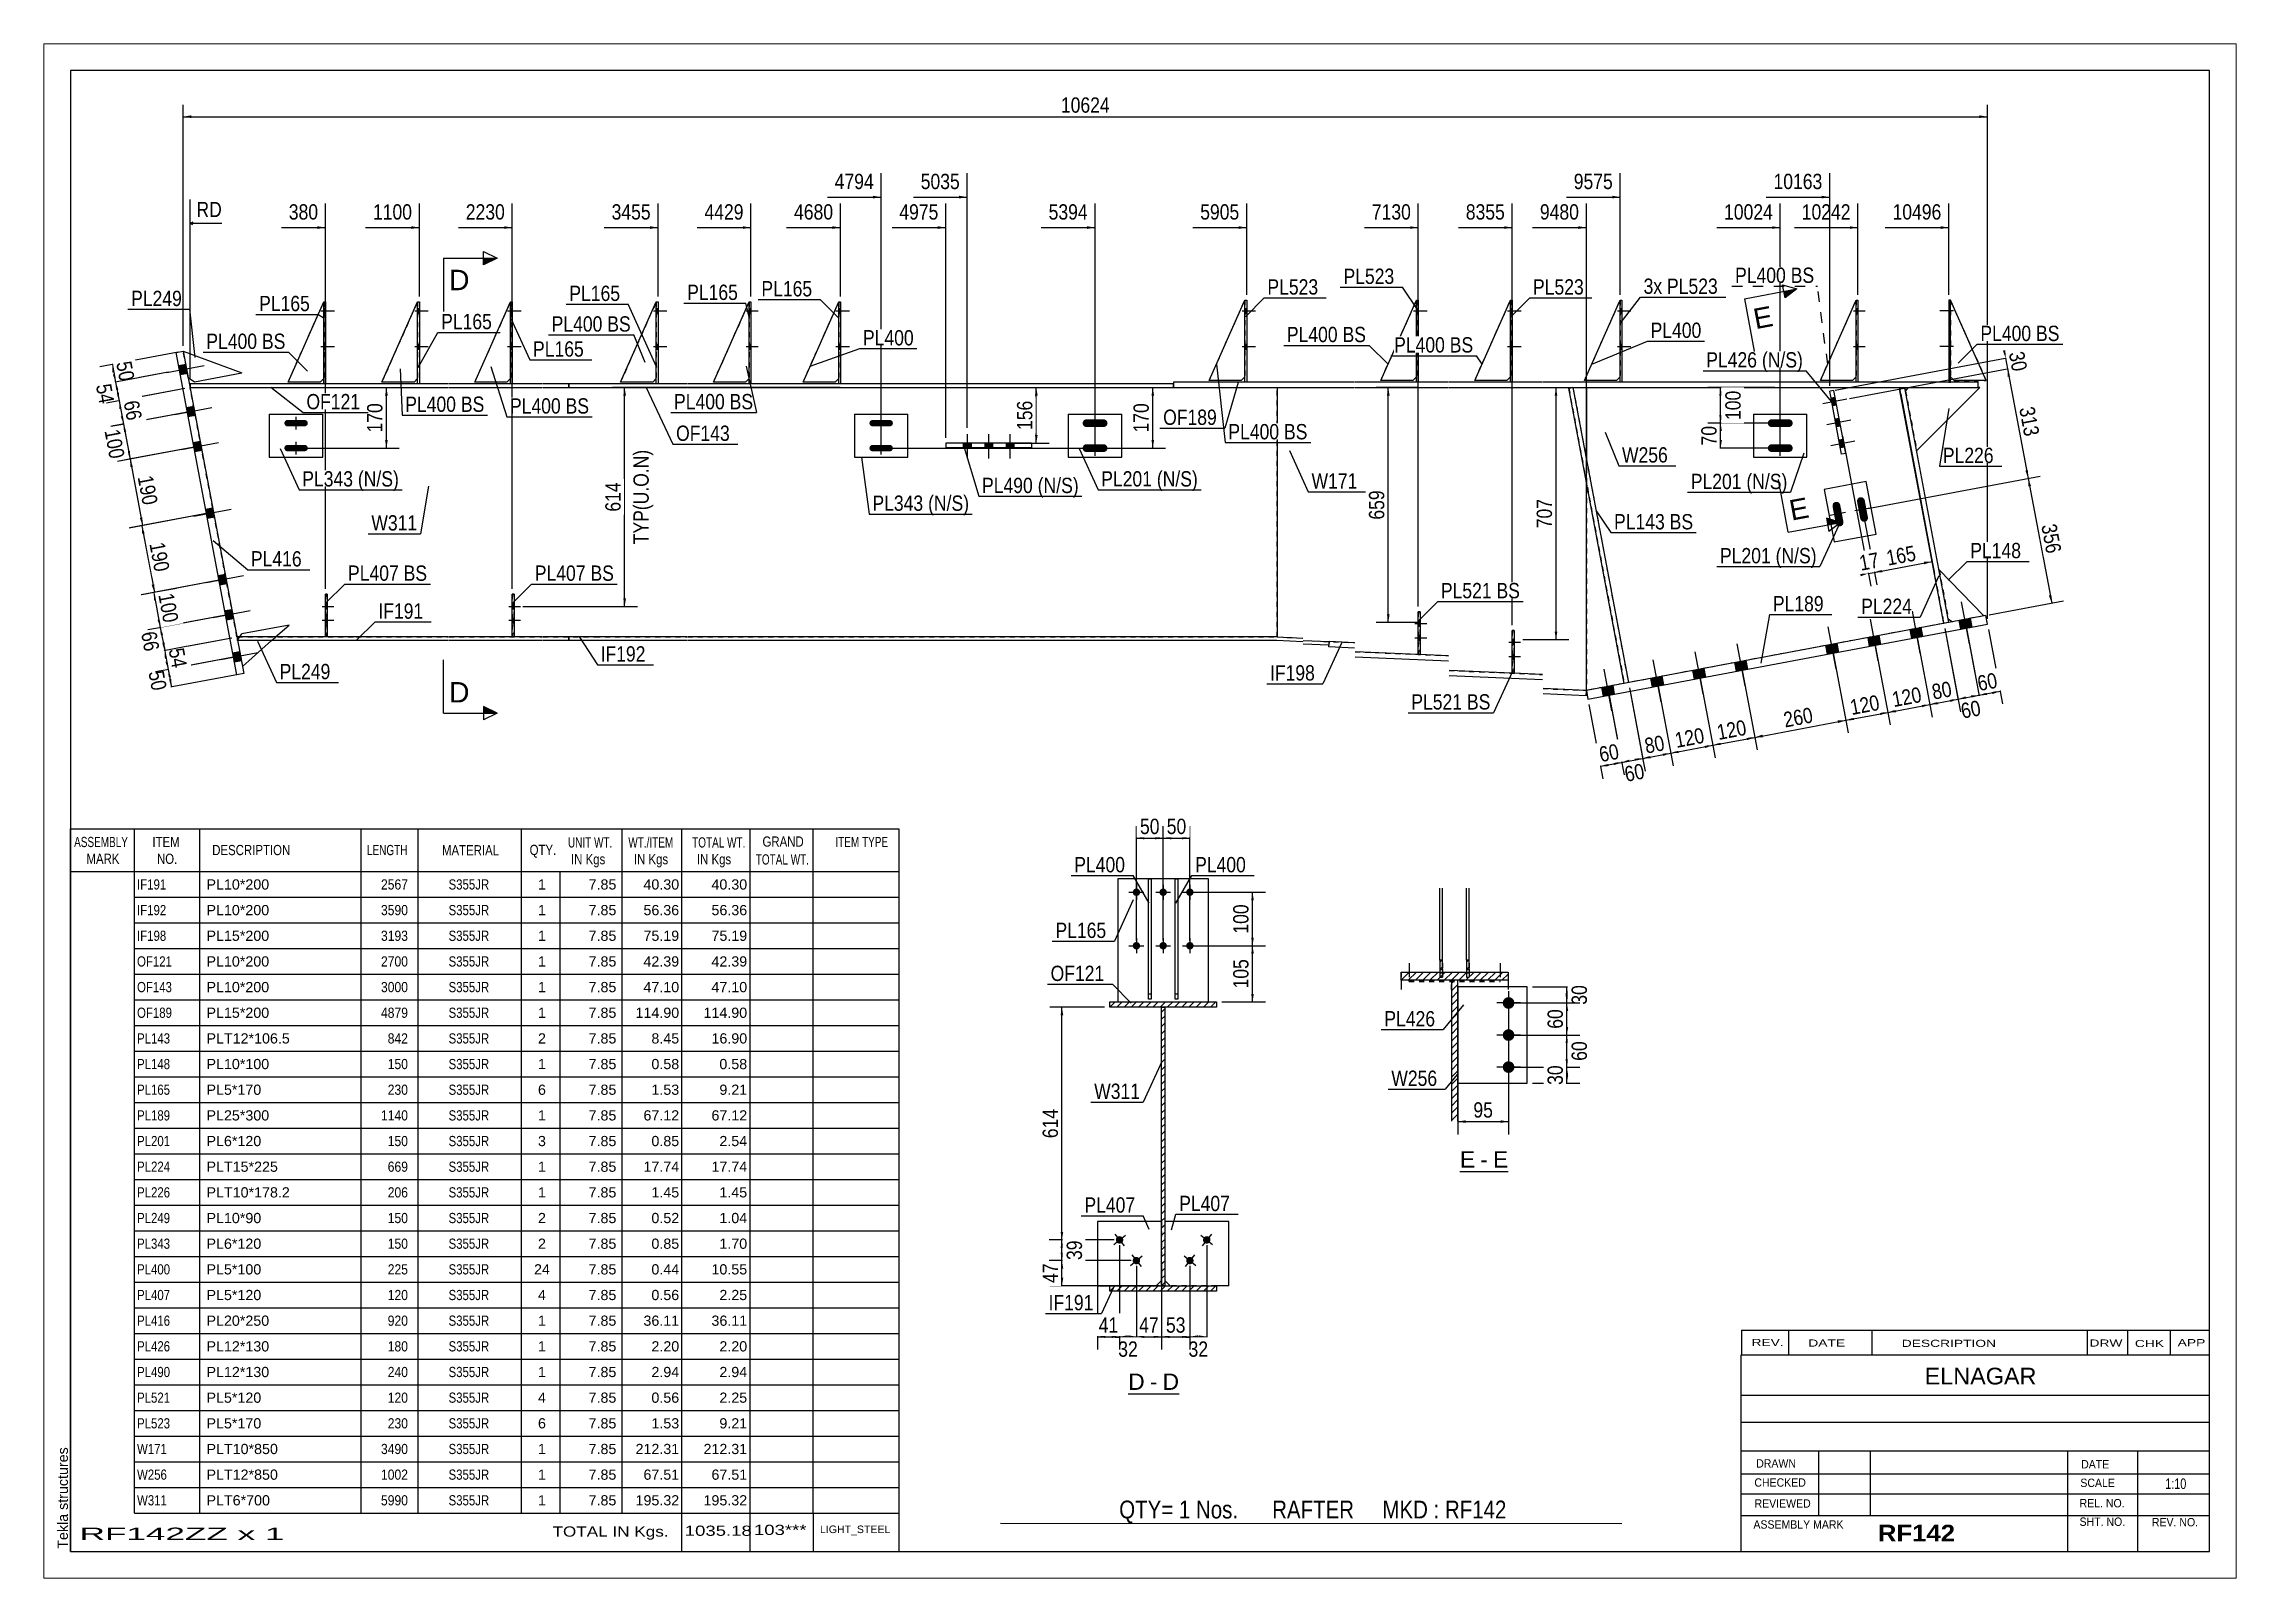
# Paper-space layout 'Layout1' of a CAD drawing. Header units: millimetres. Extents: x 0 to 410, y 0 to 287.
# The model-space entities are those that its viewports show. They can reach past a viewport. Long polylines and large blocks are cut down to what shows.
import ezdxf

# ---------------------------------------------------------------- set-up
doc = ezdxf.new("R2010")
doc.units = ezdxf.units.MM
doc.linetypes.add('DXK_LINE_DOT1', pattern=[1.8814, 0.9407, -0.9407])
doc.linetypes.add('DXK_LINE_DOT2', pattern=[3.9198, 1.9599, -1.9599])
doc.layers.add('Viewport layer', color=7, linetype='Continuous', plot=False)
doc.styles.add('Arial', font='ARIAL.TTF', dxfattribs={"height": 0.2})
doc.styles.add('Arial Bold', font='ARIALBD.TTF', dxfattribs={"height": 0.2})
doc.styles.add('Arial Narrow', font='ARIALN.TTF', dxfattribs={"height": 0.2})

# ---------------------------------------------------------------- blocks, each defined once
blk = doc.blocks.new('Unknown-627304381-1201')
at = {"color": 5, "linetype": 'Continuous'}
for p, q in [((377.65, 82.62), (-22.35, 82.62)), ((-22.35, 82.62), (-22.35, -194.38)), ((377.65, -194.38), (377.65, 82.62)), ((-22.35, -194.38), (377.65, -194.38))]:
    blk.add_line(p, q, dxfattribs=at)
at = {"color": 174, "linetype": 'Continuous', "style": 'Arial'}
blk.add_text('Tekla structures', height=1.9102, rotation=90, dxfattribs=at).set_placement((-22.85, -193.88))
blk = doc.blocks.new('Unknown-627304381-12 - 1218')
at = {"color": 7, "linetype": 'Continuous'}
blk.add_line((175.44, -164.91), (184.95, -164.91), dxfattribs=at)
at = {"color": 0, "linetype": 'Continuous'}
blk.add_wipeout([(178.53, -164.16), (178.53, -160.96), (175.44, -160.96), (175.44, -164.16)], dxfattribs=at)
blk.add_wipeout([(180.91, -164.16), (180.91, -160.96), (179.49, -160.96), (179.49, -164.16)], dxfattribs=at)
at = {"color": 96, "linetype": 'Continuous', "style": 'Arial'}
blk.add_text('D', height=3.06, dxfattribs=at).set_placement((175.44, -164.16))
at = {"color": 0, "linetype": 'Continuous'}
blk.add_wipeout([(184.95, -164.16), (184.95, -160.96), (181.87, -160.96), (181.87, -164.16)], dxfattribs=at)
at = {"color": 96, "linetype": 'Continuous', "style": 'Arial'}
for s, p in [('-', (179.49, -164.16)), ('D', (181.87, -164.16))]:
    blk.add_text(s, height=3.06, dxfattribs=at).set_placement(p)
blk = doc.blocks.new('Unknown-627304381-13 - 6645')
at = {"color": 7, "linetype": 'Continuous'}
blk.add_line((237.48, -123.33), (246.5, -123.33), dxfattribs=at)
at = {"color": 0, "linetype": 'Continuous'}
blk.add_wipeout([(240.32, -122.58), (240.32, -119.38), (237.48, -119.38), (237.48, -122.58)], dxfattribs=at)
blk.add_wipeout([(242.7, -122.58), (242.7, -119.38), (241.28, -119.38), (241.28, -122.58)], dxfattribs=at)
at = {"color": 96, "linetype": 'Continuous', "style": 'Arial'}
blk.add_text('E', height=3.06, dxfattribs=at).set_placement((237.48, -122.58))
at = {"color": 0, "linetype": 'Continuous'}
blk.add_wipeout([(246.5, -122.58), (246.5, -119.38), (243.66, -119.38), (243.66, -122.58)], dxfattribs=at)
at = {"color": 96, "linetype": 'Continuous', "style": 'Arial'}
for s, p in [('-', (241.28, -122.58)), ('E', (243.66, -122.58))]:
    blk.add_text(s, height=3.06, dxfattribs=at).set_placement(p)
blk = doc.blocks.new('Bolt-627304381-1609 - 1601')
at = {"linetype": 'Continuous'}
for points in [[(311.92, 37.2), (311.92, 38.13), (311.59, 38.13), (311.59, 37.2)], [(311.92, 37.2), (311.92, 38.13), (311.59, 38.13), (311.59, 37.2)], [(311.92, 37.2), (311.92, 38.13), (311.59, 38.13), (311.59, 37.2)], [(311.92, 30.53), (311.92, 31.47), (311.59, 31.47), (311.59, 30.53)], [(311.92, 30.53), (311.92, 31.47), (311.59, 31.47), (311.59, 30.53)], [(311.92, 30.53), (311.92, 31.47), (311.59, 31.47), (311.59, 30.53)]]:
    blk.add_hatch(color=3, dxfattribs=at).paths.add_polyline_path(points)
at = {"color": 3, "linetype": 'Continuous'}
for p, q in [((311.06, 37.67), (313.26, 37.67)), ((311.06, 37.67), (313.26, 37.67)), ((311.06, 37.67), (313.26, 37.67)), ((311.59, 38.13), (311.92, 38.13)), ((311.59, 38.13), (311.92, 38.13)), ((311.59, 38.13), (311.92, 38.13)), ((311.59, 37.2), (311.92, 37.2)), ((311.59, 37.2), (311.92, 37.2)), ((311.59, 37.2), (311.92, 37.2)), ((311.06, 31), (313.26, 31)), ((311.06, 31), (313.26, 31)), ((311.06, 31), (313.26, 31)), ((311.59, 31.47), (311.92, 31.47)), ((311.59, 31.47), (311.92, 31.47)), ((311.59, 31.47), (311.92, 31.47)), ((311.59, 30.53), (311.92, 30.53)), ((311.59, 30.53), (311.92, 30.53)), ((311.59, 30.53), (311.92, 30.53))]:
    blk.add_line(p, q, dxfattribs=at)
blk = doc.blocks.new('Part-627304381-1850 - 1601')
at = {"color": 2, "linetype": 'Continuous'}
for p, q in [((327.1, -10.77), (335.49, -19.37)), ((328.82, -19.94), (329.6, -20.47))]:
    blk.add_line(p, q, dxfattribs=at)
at = {"color": 7, "linetype": 'DXK_LINE_DOT1'}
for p, q in [((327.1, -10.77), (328.82, -19.94)), ((335.49, -19.37), (329.6, -20.47))]:
    blk.add_line(p, q, dxfattribs=at)
blk = doc.blocks.new('Part-627304381-1665 - 1601')
at = {"color": 2, "linetype": 'Continuous'}
for p, q in [((35.89, 24.33), (42.55, 39.33)), ((42.55, 25), (41.89, 24.33)), ((41.89, 24.33), (35.89, 24.33))]:
    blk.add_line(p, q, dxfattribs=at)
at = {"color": 7, "linetype": 'DXK_LINE_DOT1'}
blk.add_line((42.55, 39.33), (42.55, 25), dxfattribs=at)
blk = doc.blocks.new('Part-627304381-1978 - 1601')
at = {"color": 7, "linetype": 'DXK_LINE_DOT1'}
for p, q in [((114.64, 24.33), (121.3, 39.33)), ((121.3, 25), (120.64, 24.33)), ((120.64, 24.33), (114.64, 24.33))]:
    blk.add_line(p, q, dxfattribs=at)
blk = doc.blocks.new('Bolt-627304381-1603 - 1601')
at = {"linetype": 'Continuous'}
for points in [[(25.32, 37.2), (25.32, 38.13), (24.99, 38.13), (24.99, 37.2)], [(25.32, 37.2), (25.32, 38.13), (24.99, 38.13), (24.99, 37.2)], [(25.32, 37.2), (25.32, 38.13), (24.99, 38.13), (24.99, 37.2)], [(25.32, 30.53), (25.32, 31.47), (24.99, 31.47), (24.99, 30.53)], [(25.32, 30.53), (25.32, 31.47), (24.99, 31.47), (24.99, 30.53)], [(25.32, 30.53), (25.32, 31.47), (24.99, 31.47), (24.99, 30.53)]]:
    blk.add_hatch(color=3, dxfattribs=at).paths.add_polyline_path(points)
at = {"color": 3, "linetype": 'Continuous'}
for p, q in [((24.45, 37.67), (26.99, 37.67)), ((24.45, 37.67), (26.99, 37.67)), ((24.45, 37.67), (26.99, 37.67)), ((24.99, 38.13), (25.32, 38.13)), ((24.99, 38.13), (25.32, 38.13)), ((24.99, 38.13), (25.32, 38.13)), ((24.99, 37.2), (25.32, 37.2)), ((24.99, 37.2), (25.32, 37.2)), ((24.99, 37.2), (25.32, 37.2)), ((24.45, 31), (26.99, 31)), ((24.45, 31), (26.99, 31)), ((24.45, 31), (26.99, 31)), ((24.99, 31.47), (25.32, 31.47)), ((24.99, 31.47), (25.32, 31.47)), ((24.99, 31.47), (25.32, 31.47)), ((24.99, 30.53), (25.32, 30.53)), ((24.99, 30.53), (25.32, 30.53)), ((24.99, 30.53), (25.32, 30.53))]:
    blk.add_line(p, q, dxfattribs=at)
blk = doc.blocks.new('Bolt-627304381-1604 - 1601')
at = {"linetype": 'Continuous'}
for points in [[(42.89, 37.2), (42.89, 38.13), (42.55, 38.13), (42.55, 37.2)], [(42.89, 37.2), (42.89, 38.13), (42.55, 38.13), (42.55, 37.2)], [(42.89, 37.2), (42.89, 38.13), (42.55, 38.13), (42.55, 37.2)], [(42.89, 30.53), (42.89, 31.47), (42.55, 31.47), (42.55, 30.53)], [(42.89, 30.53), (42.89, 31.47), (42.55, 31.47), (42.55, 30.53)], [(42.89, 30.53), (42.89, 31.47), (42.55, 31.47), (42.55, 30.53)]]:
    blk.add_hatch(color=3, dxfattribs=at).paths.add_polyline_path(points)
at = {"color": 3, "linetype": 'Continuous'}
for p, q in [((42.02, 37.67), (44.55, 37.67)), ((42.02, 37.67), (44.55, 37.67)), ((42.02, 37.67), (44.55, 37.67)), ((42.55, 38.13), (42.89, 38.13)), ((42.55, 38.13), (42.89, 38.13)), ((42.55, 38.13), (42.89, 38.13)), ((42.55, 37.2), (42.89, 37.2)), ((42.55, 37.2), (42.89, 37.2)), ((42.55, 37.2), (42.89, 37.2)), ((42.02, 31), (44.55, 31)), ((42.02, 31), (44.55, 31)), ((42.02, 31), (44.55, 31)), ((42.55, 31.47), (42.89, 31.47)), ((42.55, 31.47), (42.89, 31.47)), ((42.55, 31.47), (42.89, 31.47)), ((42.55, 30.53), (42.89, 30.53)), ((42.55, 30.53), (42.89, 30.53)), ((42.55, 30.53), (42.89, 30.53))]:
    blk.add_line(p, q, dxfattribs=at)
blk = doc.blocks.new('Bolt-627304381-1605 - 1601')
at = {"linetype": 'Continuous'}
for points in [[(87.52, 37.2), (87.52, 38.13), (87.19, 38.13), (87.19, 37.2)], [(87.52, 37.2), (87.52, 38.13), (87.19, 38.13), (87.19, 37.2)], [(87.52, 37.2), (87.52, 38.13), (87.19, 38.13), (87.19, 37.2)], [(87.52, 30.53), (87.52, 31.47), (87.19, 31.47), (87.19, 30.53)], [(87.52, 30.53), (87.52, 31.47), (87.19, 31.47), (87.19, 30.53)], [(87.52, 30.53), (87.52, 31.47), (87.19, 31.47), (87.19, 30.53)]]:
    blk.add_hatch(color=3, dxfattribs=at).paths.add_polyline_path(points)
at = {"color": 3, "linetype": 'Continuous'}
for p, q in [((86.65, 37.67), (89.19, 37.67)), ((86.65, 37.67), (89.19, 37.67)), ((86.65, 37.67), (89.19, 37.67)), ((87.19, 38.13), (87.52, 38.13)), ((87.19, 38.13), (87.52, 38.13)), ((87.19, 38.13), (87.52, 38.13)), ((87.19, 37.2), (87.52, 37.2)), ((87.19, 37.2), (87.52, 37.2)), ((87.19, 37.2), (87.52, 37.2)), ((86.65, 31), (89.19, 31)), ((86.65, 31), (89.19, 31)), ((86.65, 31), (89.19, 31)), ((87.19, 31.47), (87.52, 31.47)), ((87.19, 31.47), (87.52, 31.47)), ((87.19, 31.47), (87.52, 31.47)), ((87.19, 30.53), (87.52, 30.53)), ((87.19, 30.53), (87.52, 30.53)), ((87.19, 30.53), (87.52, 30.53))]:
    blk.add_line(p, q, dxfattribs=at)
blk = doc.blocks.new('Part-627304381-1734 - 1601')
at = {"color": 2, "linetype": 'Continuous'}
for p, q in [((-2.59, 29.89), (-1.28, 30.13)), ((8.73, -30.39), (-2.59, 29.89)), ((-1.28, 30.13), (10.04, -30.15)), ((10.04, -30.15), (8.73, -30.39))]:
    blk.add_line(p, q, dxfattribs=at)
blk = doc.blocks.new('Part-627304381-1670 - 1601')
at = {"color": 2, "linetype": 'Continuous'}
for p, q in [((80.52, 24.33), (87.19, 39.33)), ((87.19, 25), (86.52, 24.33)), ((86.52, 24.33), (80.52, 24.33))]:
    blk.add_line(p, q, dxfattribs=at)
at = {"color": 7, "linetype": 'DXK_LINE_DOT1'}
blk.add_line((87.19, 39.33), (87.19, 25), dxfattribs=at)
blk = doc.blocks.new('Bolt-627304381-1606 - 1601')
at = {"linetype": 'Continuous'}
for points in [[(121.64, 37.2), (121.64, 38.13), (121.3, 38.13), (121.3, 37.2)], [(121.64, 37.2), (121.64, 38.13), (121.3, 38.13), (121.3, 37.2)], [(121.64, 37.2), (121.64, 38.13), (121.3, 38.13), (121.3, 37.2)], [(121.64, 30.53), (121.64, 31.47), (121.3, 31.47), (121.3, 30.53)], [(121.64, 30.53), (121.64, 31.47), (121.3, 31.47), (121.3, 30.53)], [(121.64, 30.53), (121.64, 31.47), (121.3, 31.47), (121.3, 30.53)]]:
    blk.add_hatch(color=3, dxfattribs=at).paths.add_polyline_path(points)
at = {"color": 3, "linetype": 'Continuous'}
for p, q in [((120.77, 37.67), (123.3, 37.67)), ((120.77, 37.67), (123.3, 37.67)), ((120.77, 37.67), (123.3, 37.67)), ((121.3, 38.13), (121.64, 38.13)), ((121.3, 38.13), (121.64, 38.13)), ((121.3, 38.13), (121.64, 38.13)), ((121.3, 37.2), (121.64, 37.2)), ((121.3, 37.2), (121.64, 37.2)), ((121.3, 37.2), (121.64, 37.2)), ((120.77, 31), (123.3, 31)), ((120.77, 31), (123.3, 31)), ((120.77, 31), (123.3, 31)), ((121.3, 31.47), (121.64, 31.47)), ((121.3, 31.47), (121.64, 31.47)), ((121.3, 31.47), (121.64, 31.47)), ((121.3, 30.53), (121.64, 30.53)), ((121.3, 30.53), (121.64, 30.53)), ((121.3, 30.53), (121.64, 30.53))]:
    blk.add_line(p, q, dxfattribs=at)
blk = doc.blocks.new('Bolt-627304381-1607 - 1601')
at = {"linetype": 'Continuous'}
for points in [[(229.69, 37.2), (229.69, 38.13), (229.36, 38.13), (229.36, 37.2)], [(229.69, 37.2), (229.69, 38.13), (229.36, 38.13), (229.36, 37.2)], [(229.69, 37.2), (229.69, 38.13), (229.36, 38.13), (229.36, 37.2)], [(229.69, 30.53), (229.69, 31.47), (229.36, 31.47), (229.36, 30.53)], [(229.69, 30.53), (229.69, 31.47), (229.36, 31.47), (229.36, 30.53)], [(229.69, 30.53), (229.69, 31.47), (229.36, 31.47), (229.36, 30.53)]]:
    blk.add_hatch(color=3, dxfattribs=at).paths.add_polyline_path(points)
at = {"color": 3, "linetype": 'Continuous'}
for p, q in [((228.83, 37.67), (231.36, 37.67)), ((228.83, 37.67), (231.36, 37.67)), ((228.83, 37.67), (231.36, 37.67)), ((229.36, 38.13), (229.69, 38.13)), ((229.36, 38.13), (229.69, 38.13)), ((229.36, 38.13), (229.69, 38.13)), ((229.36, 37.2), (229.69, 37.2)), ((229.36, 37.2), (229.69, 37.2)), ((229.36, 37.2), (229.69, 37.2)), ((228.83, 31), (231.36, 31)), ((228.83, 31), (231.36, 31)), ((228.83, 31), (231.36, 31)), ((229.36, 31.47), (229.69, 31.47)), ((229.36, 31.47), (229.69, 31.47)), ((229.36, 31.47), (229.69, 31.47)), ((229.36, 30.53), (229.69, 30.53)), ((229.36, 30.53), (229.69, 30.53)), ((229.36, 30.53), (229.69, 30.53))]:
    blk.add_line(p, q, dxfattribs=at)
blk = doc.blocks.new('Bolt-627304381-1608 - 1601')
at = {"linetype": 'Continuous'}
for points in [[(247.27, 37.2), (247.27, 38.13), (246.93, 38.13), (246.93, 37.2)], [(247.27, 37.2), (247.27, 38.13), (246.93, 38.13), (246.93, 37.2)], [(247.27, 37.2), (247.27, 38.13), (246.93, 38.13), (246.93, 37.2)], [(247.27, 30.53), (247.27, 31.47), (246.93, 31.47), (246.93, 30.53)], [(247.27, 30.53), (247.27, 31.47), (246.93, 31.47), (246.93, 30.53)], [(247.27, 30.53), (247.27, 31.47), (246.93, 31.47), (246.93, 30.53)]]:
    blk.add_hatch(color=3, dxfattribs=at).paths.add_polyline_path(points)
at = {"color": 3, "linetype": 'Continuous'}
for p, q in [((246.4, 37.67), (248.93, 37.67)), ((246.4, 37.67), (248.93, 37.67)), ((246.4, 37.67), (248.93, 37.67)), ((246.93, 38.13), (247.27, 38.13)), ((246.93, 38.13), (247.27, 38.13)), ((246.93, 38.13), (247.27, 38.13)), ((246.93, 37.2), (247.27, 37.2)), ((246.93, 37.2), (247.27, 37.2)), ((246.93, 37.2), (247.27, 37.2)), ((246.4, 31), (248.93, 31)), ((246.4, 31), (248.93, 31)), ((246.4, 31), (248.93, 31)), ((246.93, 31.47), (247.27, 31.47)), ((246.93, 31.47), (247.27, 31.47)), ((246.93, 31.47), (247.27, 31.47)), ((246.93, 30.53), (247.27, 30.53)), ((246.93, 30.53), (247.27, 30.53)), ((246.93, 30.53), (247.27, 30.53))]:
    blk.add_line(p, q, dxfattribs=at)
blk = doc.blocks.new('Part-627304381-2244 - 1601')
at = {"color": 2, "linetype": 'Continuous'}
for p, q in [((75.62, -23.33), (70.82, -23.33)), ((70.82, -23.33), (70.82, -24)), ((75.62, -24), (70.82, -24)), ((92.99, -23.33), (75.72, -23.33)), ((92.99, -24), (75.72, -24)), ((179.04, -23.33), (93.09, -23.33)), ((179.04, -24), (93.09, -24)), ((203.28, -23.33), (179.14, -23.33)), ((203.26, -24), (179.14, -24)), ((208.08, -24.21), (203.26, -24)), ((203.28, -23.33), (208.08, -23.54)), ((208.18, -23.98), (213.02, -24.19)), ((213.02, -24.19), (212.99, -24.86)), ((212.99, -24.86), (208.18, -24.65))]:
    blk.add_line(p, q, dxfattribs=at)
blk = doc.blocks.new('Bolt-627304381-1610 - 1601')
at = {"linetype": 'Continuous'}
for points in [[(329.24, 37.2), (329.24, 38.13), (328.91, 38.13), (328.91, 37.2)], [(329.24, 37.2), (329.24, 38.13), (328.91, 38.13), (328.91, 37.2)], [(329.24, 37.2), (329.24, 38.13), (328.91, 38.13), (328.91, 37.2)], [(329.24, 30.53), (329.24, 31.47), (328.91, 31.47), (328.91, 30.53)], [(329.24, 30.53), (329.24, 31.47), (328.91, 31.47), (328.91, 30.53)], [(329.24, 30.53), (329.24, 31.47), (328.91, 31.47), (328.91, 30.53)]]:
    blk.add_hatch(color=3, dxfattribs=at).paths.add_polyline_path(points)
at = {"color": 3, "linetype": 'Continuous'}
for p, q in [((329.77, 37.67), (327.24, 37.67)), ((329.77, 37.67), (327.24, 37.67)), ((329.77, 37.67), (327.24, 37.67)), ((329.24, 38.13), (328.91, 38.13)), ((329.24, 38.13), (328.91, 38.13)), ((329.24, 38.13), (328.91, 38.13)), ((329.24, 37.2), (328.91, 37.2)), ((329.24, 37.2), (328.91, 37.2)), ((329.24, 37.2), (328.91, 37.2)), ((329.77, 31), (327.24, 31)), ((329.77, 31), (327.24, 31)), ((329.77, 31), (327.24, 31)), ((329.24, 31.47), (328.91, 31.47)), ((329.24, 31.47), (328.91, 31.47)), ((329.24, 31.47), (328.91, 31.47)), ((329.24, 30.53), (328.91, 30.53)), ((329.24, 30.53), (328.91, 30.53)), ((329.24, 30.53), (328.91, 30.53))]:
    blk.add_line(p, q, dxfattribs=at)
blk = doc.blocks.new('Part-627304381-1675 - 1601')
at = {"color": 2, "linetype": 'Continuous'}
for p, q in [((114.64, 24.33), (121.3, 39.33)), ((121.3, 25), (120.64, 24.33)), ((120.64, 24.33), (114.64, 24.33))]:
    blk.add_line(p, q, dxfattribs=at)
at = {"color": 7, "linetype": 'DXK_LINE_DOT1'}
blk.add_line((121.3, 39.33), (121.3, 25), dxfattribs=at)
blk = doc.blocks.new('Bolt-627304381-1611 - 1601')
at = {"linetype": 'Continuous'}
for points in [[(197.6, 37.2), (197.6, 38.13), (197.26, 38.13), (197.26, 37.2)], [(197.6, 37.2), (197.6, 38.13), (197.26, 38.13), (197.26, 37.2)], [(197.6, 37.2), (197.6, 38.13), (197.26, 38.13), (197.26, 37.2)], [(197.6, 30.53), (197.6, 31.47), (197.26, 31.47), (197.26, 30.53)], [(197.6, 30.53), (197.6, 31.47), (197.26, 31.47), (197.26, 30.53)], [(197.6, 30.53), (197.6, 31.47), (197.26, 31.47), (197.26, 30.53)]]:
    blk.add_hatch(color=3, dxfattribs=at).paths.add_polyline_path(points)
at = {"color": 3, "linetype": 'Continuous'}
for p, q in [((196.73, 37.67), (199.26, 37.67)), ((196.73, 37.67), (199.26, 37.67)), ((196.73, 37.67), (199.26, 37.67)), ((197.26, 38.13), (197.6, 38.13)), ((197.26, 38.13), (197.6, 38.13)), ((197.26, 38.13), (197.6, 38.13)), ((197.26, 37.2), (197.6, 37.2)), ((197.26, 37.2), (197.6, 37.2)), ((197.26, 37.2), (197.6, 37.2)), ((196.73, 31), (199.26, 31)), ((196.73, 31), (199.26, 31)), ((196.73, 31), (199.26, 31)), ((197.26, 31.47), (197.6, 31.47)), ((197.26, 31.47), (197.6, 31.47)), ((197.26, 31.47), (197.6, 31.47)), ((197.26, 30.53), (197.6, 30.53)), ((197.26, 30.53), (197.6, 30.53)), ((197.26, 30.53), (197.6, 30.53))]:
    blk.add_line(p, q, dxfattribs=at)
blk = doc.blocks.new('Part-627304381-1803 - 1601')
at = {"color": 2, "linetype": 'Continuous'}
for p, q in [((121.3, 24), (121.3, 39.33)), ((121.3, 39.33), (121.64, 39.33)), ((121.64, 39.33), (121.64, 24))]:
    blk.add_line(p, q, dxfattribs=at)
at = {"color": 7, "linetype": 'DXK_LINE_DOT1'}
blk.add_line((121.64, 24), (121.3, 24), dxfattribs=at)
blk = doc.blocks.new('Bolt-627304381-1612 - 1601')
at = {"linetype": 'Continuous'}
for points in [[(267.79, 37.2), (267.79, 38.13), (267.46, 38.13), (267.46, 37.2)], [(267.79, 37.2), (267.79, 38.13), (267.46, 38.13), (267.46, 37.2)], [(267.79, 37.2), (267.79, 38.13), (267.46, 38.13), (267.46, 37.2)], [(267.79, 30.53), (267.79, 31.47), (267.46, 31.47), (267.46, 30.53)], [(267.79, 30.53), (267.79, 31.47), (267.46, 31.47), (267.46, 30.53)], [(267.79, 30.53), (267.79, 31.47), (267.46, 31.47), (267.46, 30.53)]]:
    blk.add_hatch(color=3, dxfattribs=at).paths.add_polyline_path(points)
at = {"color": 3, "linetype": 'Continuous'}
for p, q in [((266.93, 37.67), (269.46, 37.67)), ((266.93, 37.67), (269.46, 37.67)), ((266.93, 37.67), (269.46, 37.67)), ((267.46, 38.13), (267.79, 38.13)), ((267.46, 38.13), (267.79, 38.13)), ((267.46, 38.13), (267.79, 38.13)), ((267.46, 37.2), (267.79, 37.2)), ((267.46, 37.2), (267.79, 37.2)), ((267.46, 37.2), (267.79, 37.2)), ((266.93, 31), (269.46, 31)), ((266.93, 31), (269.46, 31)), ((266.93, 31), (269.46, 31)), ((267.46, 31.47), (267.79, 31.47)), ((267.46, 31.47), (267.79, 31.47)), ((267.46, 31.47), (267.79, 31.47)), ((267.46, 30.53), (267.79, 30.53)), ((267.46, 30.53), (267.79, 30.53)), ((267.46, 30.53), (267.79, 30.53))]:
    blk.add_line(p, q, dxfattribs=at)
blk = doc.blocks.new('Part-627304381-1798 - 1601')
at = {"color": 2, "linetype": 'Continuous'}
for p, q in [((229.36, 24.33), (229.36, 39.67)), ((229.36, 39.67), (229.69, 39.67)), ((229.69, 39.67), (229.69, 24.33))]:
    blk.add_line(p, q, dxfattribs=at)
at = {"color": 7, "linetype": 'DXK_LINE_DOT1'}
blk.add_line((229.69, 24.33), (229.36, 24.33), dxfattribs=at)
blk = doc.blocks.new('Bolt-627304381-1613 - 1601')
at = {"linetype": 'Continuous'}
for points in [[(-2.13, 27.46), (-1.81, 25.76), (-0.5, 26), (-0.82, 27.71)], [(-2.13, 27.46), (-1.81, 25.76), (-0.5, 26), (-0.82, 27.71)], [(-0.66, 19.6), (-0.34, 17.9), (0.98, 18.14), (0.66, 19.84)], [(-0.66, 19.6), (-0.34, 17.9), (0.98, 18.14), (0.66, 19.84)], [(0.58, 13.05), (0.9, 11.34), (2.21, 11.59), (1.89, 13.29)], [(0.58, 13.05), (0.9, 11.34), (2.21, 11.59), (1.89, 13.29)], [(2.91, 0.6), (3.23, -1.11), (4.54, -0.86), (4.22, 0.84)], [(2.91, 0.6), (3.23, -1.11), (4.54, -0.86), (4.22, 0.84)], [(5.25, -11.85), (5.57, -13.56), (6.88, -13.31), (6.56, -11.61)], [(5.25, -11.85), (5.57, -13.56), (6.88, -13.31), (6.56, -11.61)], [(6.48, -18.4), (6.8, -20.11), (8.11, -19.86), (7.79, -18.16)], [(6.48, -18.4), (6.8, -20.11), (8.11, -19.86), (7.79, -18.16)], [(7.96, -26.27), (8.28, -27.97), (9.59, -27.72), (9.27, -26.02)], [(7.96, -26.27), (8.28, -27.97), (9.59, -27.72), (9.27, -26.02)]]:
    blk.add_hatch(color=3, dxfattribs=at).paths.add_polyline_path(points)
at = {"color": 3, "linetype": 'Continuous'}
for p, q in [((-4.32, 26.17), (2.61, 27.47)), ((-4.32, 26.17), (2.61, 27.47)), ((-2.13, 27.46), (-0.82, 27.71)), ((-2.13, 27.46), (-0.82, 27.71)), ((-1.81, 25.76), (-0.5, 26)), ((-1.81, 25.76), (-0.5, 26)), ((-2.85, 18.31), (4.09, 19.61)), ((-2.85, 18.31), (4.09, 19.61)), ((-0.66, 19.6), (0.66, 19.84)), ((-0.66, 19.6), (0.66, 19.84)), ((-0.34, 17.9), (0.98, 18.14)), ((-0.34, 17.9), (0.98, 18.14)), ((-1.62, 11.75), (5.32, 13.06)), ((-1.62, 11.75), (5.32, 13.06)), ((0.58, 13.05), (1.89, 13.29)), ((0.58, 13.05), (1.89, 13.29)), ((0.9, 11.34), (2.21, 11.59)), ((0.9, 11.34), (2.21, 11.59)), ((0.72, -0.7), (7.66, 0.61)), ((0.72, -0.7), (7.66, 0.61)), ((2.91, 0.6), (4.22, 0.84)), ((2.91, 0.6), (4.22, 0.84)), ((3.23, -1.11), (4.54, -0.86)), ((3.23, -1.11), (4.54, -0.86)), ((3.06, -13.15), (10, -11.84)), ((3.06, -13.15), (10, -11.84)), ((5.25, -11.85), (6.56, -11.61)), ((5.25, -11.85), (6.56, -11.61)), ((5.57, -13.56), (6.88, -13.31)), ((5.57, -13.56), (6.88, -13.31)), ((4.29, -19.7), (11.23, -18.39)), ((4.29, -19.7), (11.23, -18.39)), ((6.48, -18.4), (7.79, -18.16)), ((6.48, -18.4), (7.79, -18.16)), ((6.8, -20.11), (8.11, -19.86)), ((6.8, -20.11), (8.11, -19.86)), ((5.77, -27.56), (12.7, -26.26)), ((5.77, -27.56), (12.7, -26.26)), ((7.96, -26.27), (9.27, -26.02)), ((7.96, -26.27), (9.27, -26.02)), ((8.28, -27.97), (9.59, -27.72)), ((8.28, -27.97), (9.59, -27.72))]:
    blk.add_line(p, q, dxfattribs=at)
blk = doc.blocks.new('Part-627304381-1813 - 1601')
at = {"color": 2, "linetype": 'Continuous'}
for p, q in [((42.55, 24), (42.55, 39.33)), ((42.55, 39.33), (42.89, 39.33)), ((42.89, 39.33), (42.89, 24))]:
    blk.add_line(p, q, dxfattribs=at)
at = {"color": 7, "linetype": 'DXK_LINE_DOT1'}
blk.add_line((42.89, 24), (42.55, 24), dxfattribs=at)
blk = doc.blocks.new('Part-627304381-2005 - 1601')
at = {"color": 2, "linetype": 'Continuous'}
for p, q in [((247.27, -30.12), (247.27, -22.12)), ((247.27, -22.12), (247.61, -22.12)), ((247.61, -22.12), (247.61, -30.12)), ((247.61, -30.12), (247.27, -30.12))]:
    blk.add_line(p, q, dxfattribs=at)
at = {"color": 7, "linetype": 'DXK_LINE_DOT1'}
blk.add_line((247.27, -29.45), (247.61, -29.45), dxfattribs=at)
blk = doc.blocks.new('Bolt-627304381-1614 - 1601')
at = {"color": 3, "linetype": 'DXK_LINE_DOT2'}
for p, q in [((24.69, -17.61), (26.89, -17.61)), ((24.69, -20.2), (26.89, -20.2)), ((25.32, -17.15), (25.65, -17.15)), ((25.32, -18.08), (25.65, -18.08)), ((25.32, -19.73), (25.65, -19.73)), ((25.32, -20.67), (25.65, -20.67))]:
    blk.add_line(p, q, dxfattribs=at)
blk = doc.blocks.new('Bolt-627304381-1615 - 1601')
at = {"color": 3, "linetype": 'DXK_LINE_DOT2'}
for p, q in [((229.7, -20.36), (230.03, -20.36)), ((229.07, -20.82), (231.27, -20.82)), ((229.07, -23.47), (231.27, -23.47)), ((229.7, -21.29), (230.03, -21.29)), ((229.7, -23.01), (230.03, -23.01)), ((229.7, -23.94), (230.03, -23.94))]:
    blk.add_line(p, q, dxfattribs=at)
blk = doc.blocks.new('Part-627304381-1680 - 1601')
at = {"color": 2, "linetype": 'Continuous'}
for p, q in [((190.6, 24.67), (197.26, 39.67)), ((196.6, 24.67), (190.6, 24.67)), ((197.26, 25.33), (196.6, 24.67))]:
    blk.add_line(p, q, dxfattribs=at)
at = {"color": 7, "linetype": 'DXK_LINE_DOT1'}
blk.add_line((197.26, 39.67), (197.26, 25.33), dxfattribs=at)
blk = doc.blocks.new('Part-627304381-2015 - 1601')
at = {"color": 7, "linetype": 'DXK_LINE_DOT1'}
for p, q in [((335.91, 24.67), (329.24, 39.67)), ((329.24, 25.33), (329.91, 24.67)), ((329.91, 24.67), (335.91, 24.67))]:
    blk.add_line(p, q, dxfattribs=at)
blk = doc.blocks.new('Bolt-627304381-1616 - 1601')
at = {"color": 3, "linetype": 'DXK_LINE_DOT2'}
for p, q in [((246.64, -24.27), (248.84, -24.27)), ((247.27, -23.81), (247.61, -23.81)), ((246.64, -26.98), (248.84, -26.98)), ((247.27, -24.74), (247.61, -24.74)), ((247.27, -26.52), (247.61, -26.52)), ((247.27, -27.45), (247.61, -27.45))]:
    blk.add_line(p, q, dxfattribs=at)
blk = doc.blocks.new('Bolt-627304381-1617 - 1601')
at = {"linetype": 'Continuous'}
for points in [[(60.25, 37.2), (60.25, 38.13), (59.92, 38.13), (59.92, 37.2)], [(60.25, 37.2), (60.25, 38.13), (59.92, 38.13), (59.92, 37.2)], [(60.25, 37.2), (60.25, 38.13), (59.92, 38.13), (59.92, 37.2)], [(60.25, 30.53), (60.25, 31.47), (59.92, 31.47), (59.92, 30.53)], [(60.25, 30.53), (60.25, 31.47), (59.92, 31.47), (59.92, 30.53)], [(60.25, 30.53), (60.25, 31.47), (59.92, 31.47), (59.92, 30.53)]]:
    blk.add_hatch(color=3, dxfattribs=at).paths.add_polyline_path(points)
at = {"color": 3, "linetype": 'Continuous'}
for p, q in [((59.39, 37.67), (61.92, 37.67)), ((59.39, 37.67), (61.92, 37.67)), ((59.39, 37.67), (61.92, 37.67)), ((59.92, 38.13), (60.25, 38.13)), ((59.92, 38.13), (60.25, 38.13)), ((59.92, 38.13), (60.25, 38.13)), ((59.92, 37.2), (60.25, 37.2)), ((59.92, 37.2), (60.25, 37.2)), ((59.92, 37.2), (60.25, 37.2)), ((59.39, 31), (61.92, 31)), ((59.39, 31), (61.92, 31)), ((59.39, 31), (61.92, 31)), ((59.92, 31.47), (60.25, 31.47)), ((59.92, 31.47), (60.25, 31.47)), ((59.92, 31.47), (60.25, 31.47)), ((59.92, 30.53), (60.25, 30.53)), ((59.92, 30.53), (60.25, 30.53)), ((59.92, 30.53), (60.25, 30.53))]:
    blk.add_line(p, q, dxfattribs=at)
blk = doc.blocks.new('Bolt-627304381-1618 - 1601')
at = {"color": 3, "linetype": 'DXK_LINE_DOT2'}
for p, q in [((59.62, -17.61), (61.82, -17.61)), ((59.62, -20.2), (61.82, -20.2)), ((60.25, -17.15), (60.59, -17.15)), ((60.25, -18.08), (60.59, -18.08)), ((60.25, -19.73), (60.59, -19.73)), ((60.25, -20.67), (60.59, -20.67))]:
    blk.add_line(p, q, dxfattribs=at)
blk = doc.blocks.new('Bolt-627304381-1619 - 1601')
at = {"linetype": 'Continuous'}
for points in [[(60.59, -18.08), (60.59, -17.15), (60.25, -17.15), (60.25, -18.08)], [(60.59, -20.67), (60.59, -19.73), (60.25, -19.73), (60.25, -20.67)]]:
    blk.add_hatch(color=3, dxfattribs=at).paths.add_polyline_path(points)
at = {"color": 3, "linetype": 'Continuous'}
for p, q in [((59.62, -17.61), (61.82, -17.61)), ((59.62, -20.2), (61.82, -20.2)), ((60.25, -17.15), (60.59, -17.15)), ((60.25, -18.08), (60.59, -18.08)), ((60.25, -19.73), (60.59, -19.73)), ((60.25, -20.67), (60.59, -20.67))]:
    blk.add_line(p, q, dxfattribs=at)
blk = doc.blocks.new('Bolt-627304381-1620 - 1601')
at = {"linetype": 'Continuous'}
for points in [[(25.65, -18.08), (25.65, -17.15), (25.32, -17.15), (25.32, -18.08)], [(25.65, -20.67), (25.65, -19.73), (25.32, -19.73), (25.32, -20.67)]]:
    blk.add_hatch(color=3, dxfattribs=at).paths.add_polyline_path(points)
at = {"color": 3, "linetype": 'Continuous'}
for p, q in [((24.69, -17.61), (26.89, -17.61)), ((24.69, -20.2), (26.89, -20.2)), ((25.32, -17.15), (25.65, -17.15)), ((25.32, -18.08), (25.65, -18.08)), ((25.32, -19.73), (25.65, -19.73)), ((25.32, -20.67), (25.65, -20.67))]:
    blk.add_line(p, q, dxfattribs=at)
blk = doc.blocks.new('Bolt-627304381-1621 - 1601')
at = {"linetype": 'Continuous'}
for points in [[(230.03, -21.29), (230.03, -20.36), (229.7, -20.36), (229.7, -21.29)], [(230.03, -23.94), (230.03, -23.01), (229.7, -23.01), (229.7, -23.94)]]:
    blk.add_hatch(color=3, dxfattribs=at).paths.add_polyline_path(points)
at = {"color": 3, "linetype": 'Continuous'}
for p, q in [((229.7, -20.36), (230.03, -20.36)), ((229.07, -20.82), (231.27, -20.82)), ((229.07, -23.47), (231.27, -23.47)), ((229.7, -21.29), (230.03, -21.29)), ((229.7, -23.01), (230.03, -23.01)), ((229.7, -23.94), (230.03, -23.94))]:
    blk.add_line(p, q, dxfattribs=at)
blk = doc.blocks.new('Bolt-627304381-1622 - 1601')
at = {"linetype": 'Continuous'}
for points in [[(247.61, -24.74), (247.61, -23.81), (247.27, -23.81), (247.27, -24.74)], [(247.61, -27.45), (247.61, -26.52), (247.27, -26.52), (247.27, -27.45)]]:
    blk.add_hatch(color=3, dxfattribs=at).paths.add_polyline_path(points)
at = {"color": 3, "linetype": 'Continuous'}
for p, q in [((246.64, -24.27), (248.84, -24.27)), ((247.27, -23.81), (247.61, -23.81)), ((246.64, -26.98), (248.84, -26.98)), ((247.27, -24.74), (247.61, -24.74)), ((247.27, -26.52), (247.61, -26.52)), ((247.27, -27.45), (247.61, -27.45))]:
    blk.add_line(p, q, dxfattribs=at)
blk = doc.blocks.new('Bolt-627304381-1623 - 1601')
at = {"linetype": 'Continuous'}
for points in [[(131.27, 16.24), (131.4, 16.44), (131.44, 16.67), (131.4, 16.9), (131.27, 17.09), (131.07, 17.22), (130.84, 17.27), (127.64, 17.27), (127.41, 17.22), (127.22, 17.09), (127.09, 16.9), (127.04, 16.67), (127.09, 16.44), (127.22, 16.24), (127.41, 16.11), (127.64, 16.07), (130.84, 16.07), (131.07, 16.11)], [(131.27, 11.57), (131.4, 11.77), (131.44, 12), (131.4, 12.23), (131.27, 12.42), (131.07, 12.55), (130.84, 12.6), (127.64, 12.6), (127.41, 12.55), (127.22, 12.42), (127.09, 12.23), (127.04, 12), (127.09, 11.77), (127.22, 11.57), (127.41, 11.44), (127.64, 11.4), (130.84, 11.4), (131.07, 11.44)]]:
    blk.add_hatch(color=3, dxfattribs=at).paths.add_polyline_path(points)
at = {"color": 3, "linetype": 'Continuous'}
for p, q in [((128.04, 16.67), (130.44, 16.67)), ((129.24, 15.47), (129.24, 17.87)), ((129.24, 10.8), (129.24, 13.2)), ((128.04, 12), (130.44, 12))]:
    blk.add_line(p, q, dxfattribs=at)
blk = doc.blocks.new('Bolt-627304381-1624 - 1601')
at = {"linetype": 'Continuous'}
for points in [[(146.07, 12.93), (144.6, 12.93), (144.6, 12.13), (146.07, 12.13)], [(150.07, 12.93), (148.6, 12.93), (148.6, 12.13), (150.07, 12.13)], [(154.07, 12.93), (152.6, 12.93), (152.6, 12.13), (154.07, 12.13)]]:
    blk.add_hatch(color=3, dxfattribs=at).paths.add_polyline_path(points)
at = {"color": 3, "linetype": 'Continuous'}
for p, q in [((144.6, 12.93), (144.6, 12.13)), ((145.33, 14.6), (145.33, 10.07)), ((146.07, 12.93), (146.07, 12.13)), ((148.6, 12.93), (148.6, 12.13)), ((149.33, 14.6), (149.33, 10.07)), ((150.07, 12.93), (150.07, 12.13)), ((152.6, 12.93), (152.6, 12.13)), ((153.33, 14.6), (153.33, 10.07)), ((154.07, 12.93), (154.07, 12.13))]:
    blk.add_line(p, q, dxfattribs=at)
blk = doc.blocks.new('Part-627304381-1756 - 1601')
at = {"color": 7, "linetype": 'DXK_LINE_DOT1'}
for p, q in [((260.79, 24.67), (267.46, 39.67)), ((267.46, 39.67), (267.46, 25.33)), ((266.79, 24.67), (260.79, 24.67)), ((267.46, 25.33), (266.79, 24.67))]:
    blk.add_line(p, q, dxfattribs=at)
blk = doc.blocks.new('Part-627304381-1808 - 1601')
at = {"color": 2, "linetype": 'Continuous'}
for p, q in [((87.19, 24), (87.19, 39.33)), ((87.19, 39.33), (87.52, 39.33)), ((87.52, 39.33), (87.52, 24))]:
    blk.add_line(p, q, dxfattribs=at)
at = {"color": 7, "linetype": 'DXK_LINE_DOT1'}
blk.add_line((87.52, 24), (87.19, 24), dxfattribs=at)
blk = doc.blocks.new('Part-627304381-2025 - 1601')
at = {"color": 2, "linetype": 'Continuous'}
for p, q in [((25.32, -23.33), (25.32, -15.33)), ((25.32, -15.33), (25.65, -15.33)), ((25.65, -15.33), (25.65, -23.33)), ((25.65, -23.33), (25.32, -23.33))]:
    blk.add_line(p, q, dxfattribs=at)
at = {"color": 7, "linetype": 'DXK_LINE_DOT1'}
blk.add_line((25.32, -22.67), (25.65, -22.67), dxfattribs=at)
blk = doc.blocks.new('Bolt-627304381-1637 - 1601')
at = {"linetype": 'Continuous'}
for points in [[(332.94, -19.85), (330.84, -20.24), (331.15, -21.88), (333.25, -21.49)], [(332.94, -19.85), (330.84, -20.24), (331.15, -21.88), (333.25, -21.49)], [(308.04, -24.52), (305.94, -24.92), (306.25, -26.55), (308.35, -26.16)], [(308.04, -24.52), (305.94, -24.92), (306.25, -26.55), (308.35, -26.16)], [(315.9, -23.05), (313.81, -23.44), (314.11, -25.08), (316.21, -24.68)], [(315.9, -23.05), (313.81, -23.44), (314.11, -25.08), (316.21, -24.68)], [(323.77, -21.57), (321.67, -21.96), (321.98, -23.6), (324.07, -23.21)], [(323.77, -21.57), (321.67, -21.96), (321.98, -23.6), (324.07, -23.21)], [(291, -27.72), (288.91, -28.12), (289.22, -29.75), (291.31, -29.36)], [(291, -27.72), (288.91, -28.12), (289.22, -29.75), (291.31, -29.36)], [(266.11, -32.4), (264.01, -32.79), (264.32, -34.43), (266.41, -34.04)], [(266.11, -32.4), (264.01, -32.79), (264.32, -34.43), (266.41, -34.04)], [(275.28, -30.68), (273.18, -31.07), (273.49, -32.71), (275.59, -32.31)], [(275.28, -30.68), (273.18, -31.07), (273.49, -32.71), (275.59, -32.31)], [(283.14, -29.2), (281.05, -29.59), (281.35, -31.23), (283.45, -30.84)], [(283.14, -29.2), (281.05, -29.59), (281.35, -31.23), (283.45, -30.84)]]:
    blk.add_hatch(color=3, dxfattribs=at).paths.add_polyline_path(points)
at = {"color": 3, "linetype": 'Continuous'}
for p, q in [((315.71, -27.81), (314.24, -19.97)), ((315.71, -27.81), (314.24, -19.97)), ((323.58, -26.34), (322.1, -18.49)), ((323.58, -26.34), (322.1, -18.49)), ((331.15, -21.88), (330.84, -20.24)), ((331.15, -21.88), (330.84, -20.24)), ((332.75, -24.61), (331.27, -16.77)), ((332.75, -24.61), (331.27, -16.77)), ((333.25, -21.49), (332.94, -19.85)), ((333.25, -21.49), (332.94, -19.85)), ((307.85, -29.29), (306.38, -21.44)), ((307.85, -29.29), (306.38, -21.44)), ((308.35, -26.16), (308.04, -24.52)), ((308.35, -26.16), (308.04, -24.52)), ((314.11, -25.08), (313.81, -23.44)), ((314.11, -25.08), (313.81, -23.44)), ((316.21, -24.68), (315.9, -23.05)), ((316.21, -24.68), (315.9, -23.05)), ((321.98, -23.6), (321.67, -21.96)), ((321.98, -23.6), (321.67, -21.96)), ((324.07, -23.21), (323.77, -21.57)), ((324.07, -23.21), (323.77, -21.57)), ((275.09, -35.44), (273.62, -27.6)), ((275.09, -35.44), (273.62, -27.6)), ((282.95, -33.97), (281.48, -26.12)), ((282.95, -33.97), (281.48, -26.12)), ((289.22, -29.75), (288.91, -28.12)), ((289.22, -29.75), (288.91, -28.12)), ((290.81, -32.49), (289.34, -24.64)), ((290.81, -32.49), (289.34, -24.64)), ((291.31, -29.36), (291, -27.72)), ((291.31, -29.36), (291, -27.72)), ((306.25, -26.55), (305.94, -24.92)), ((306.25, -26.55), (305.94, -24.92)), ((264.32, -34.43), (264.01, -32.79)), ((264.32, -34.43), (264.01, -32.79)), ((265.92, -37.17), (264.44, -29.32)), ((265.92, -37.17), (264.44, -29.32)), ((266.41, -34.04), (266.11, -32.4)), ((266.41, -34.04), (266.11, -32.4)), ((273.49, -32.71), (273.18, -31.07)), ((273.49, -32.71), (273.18, -31.07)), ((275.59, -32.31), (275.28, -30.68)), ((275.59, -32.31), (275.28, -30.68)), ((281.35, -31.23), (281.05, -29.59)), ((281.35, -31.23), (281.05, -29.59)), ((283.45, -30.84), (283.14, -29.2)), ((283.45, -30.84), (283.14, -29.2))]:
    blk.add_line(p, q, dxfattribs=at)
blk = doc.blocks.new('Bolt-627304381-1638 - 1601')
at = {"linetype": 'Continuous'}
for points in [[(104.89, 37.2), (104.89, 38.13), (104.55, 38.13), (104.55, 37.2)], [(104.89, 37.2), (104.89, 38.13), (104.55, 38.13), (104.55, 37.2)], [(104.89, 37.2), (104.89, 38.13), (104.55, 38.13), (104.55, 37.2)], [(104.89, 30.53), (104.89, 31.47), (104.55, 31.47), (104.55, 30.53)], [(104.89, 30.53), (104.89, 31.47), (104.55, 31.47), (104.55, 30.53)], [(104.89, 30.53), (104.89, 31.47), (104.55, 31.47), (104.55, 30.53)]]:
    blk.add_hatch(color=3, dxfattribs=at).paths.add_polyline_path(points)
at = {"color": 3, "linetype": 'Continuous'}
for p, q in [((104.02, 37.67), (106.22, 37.67)), ((104.02, 37.67), (106.22, 37.67)), ((104.02, 37.67), (106.22, 37.67)), ((104.55, 38.13), (104.89, 38.13)), ((104.55, 38.13), (104.89, 38.13)), ((104.55, 38.13), (104.89, 38.13)), ((104.55, 37.2), (104.89, 37.2)), ((104.55, 37.2), (104.89, 37.2)), ((104.55, 37.2), (104.89, 37.2)), ((104.02, 31), (106.22, 31)), ((104.02, 31), (106.22, 31)), ((104.02, 31), (106.22, 31)), ((104.55, 31.47), (104.89, 31.47)), ((104.55, 31.47), (104.89, 31.47)), ((104.55, 31.47), (104.89, 31.47)), ((104.55, 30.53), (104.89, 30.53)), ((104.55, 30.53), (104.89, 30.53)), ((104.55, 30.53), (104.89, 30.53))]:
    blk.add_line(p, q, dxfattribs=at)
blk = doc.blocks.new('Part-627304381-1707 - 1601')
at = {"color": 7, "linetype": 'DXK_LINE_DOT1'}
for p, q in [((8.87, -23.92), (9.28, -23.33)), ((8.87, -23.92), (9.8, -28.84)), ((15.25, -24), (16, -23.33))]:
    blk.add_line(p, q, dxfattribs=at)
at = {"color": 2, "linetype": 'Continuous'}
for p, q in [((8.89, -23.9), (8.87, -23.92)), ((9.28, -23.33), (9.67, -22.76)), ((18.52, -21.09), (9.67, -22.76)), ((9.8, -28.84), (15.25, -24)), ((16, -23.33), (18.52, -21.09))]:
    blk.add_line(p, q, dxfattribs=at)
blk = doc.blocks.new('Part-627304381-1643 - 1601')
at = {"color": 7, "linetype": 'DXK_LINE_DOT1'}
for p, q in [((8.76, -23.33), (0, 23.33)), ((0, 23.33), (30.99, 23.33)), ((31.09, 23.33), (48.35, 23.33)), ((48.45, 23.33), (65.92, 23.33)), ((66.02, 23.33), (75.62, 23.33)), ((75.72, 23.33), (92.99, 23.33)), ((93.09, 23.33), (179.04, 23.33)), ((179.14, 23.33), (203.28, 23.33)), ((203.28, -23.33), (203.28, 23.33)), ((8.89, -23.33), (30.99, -23.33)), ((31.09, -23.33), (48.35, -23.33)), ((48.45, -23.33), (65.92, -23.33)), ((66.02, -23.33), (75.62, -23.33)), ((75.72, -23.33), (92.99, -23.33)), ((93.09, -23.33), (179.04, -23.33)), ((179.14, -23.33), (203.28, -23.33))]:
    blk.add_line(p, q, dxfattribs=at)
at = {"color": 2, "linetype": 'Continuous'}
blk.add_line((8.89, -23.33), (8.76, -23.33), dxfattribs=at)
blk = doc.blocks.new('Part-627304381-1712 - 1601')
at = {"color": 2, "linetype": 'Continuous'}
for p, q in [((-1.28, 30.13), (9.66, 26.08)), ((-0.35, 25.22), (0.81, 24.42)), ((0.81, 24.42), (9.66, 26.08))]:
    blk.add_line(p, q, dxfattribs=at)
at = {"color": 7, "linetype": 'DXK_LINE_DOT1'}
blk.add_line((-0.35, 25.22), (-1.28, 30.13), dxfattribs=at)
blk = doc.blocks.new('Bolt-627304381-2331 - 1601')
at = {"linetype": 'Continuous'}
for points in [[(171.36, 16.15), (171.52, 16.38), (171.58, 16.67), (171.52, 16.95), (171.36, 17.18), (171.12, 17.34), (170.84, 17.4), (167.64, 17.4), (167.36, 17.34), (167.13, 17.18), (166.97, 16.95), (166.91, 16.67), (166.97, 16.38), (167.13, 16.15), (167.36, 15.99), (167.64, 15.93), (170.84, 15.93), (171.12, 15.99)], [(171.36, 11.48), (171.52, 11.72), (171.58, 12), (171.52, 12.28), (171.36, 12.52), (171.12, 12.68), (170.84, 12.73), (167.64, 12.73), (167.36, 12.68), (167.13, 12.52), (166.97, 12.28), (166.91, 12), (166.97, 11.72), (167.13, 11.48), (167.36, 11.32), (167.64, 11.27), (170.84, 11.27), (171.12, 11.32)]]:
    blk.add_hatch(color=3, dxfattribs=at).paths.add_polyline_path(points)
at = {"color": 3, "linetype": 'Continuous'}
for p, q in [((167.78, 16.67), (170.71, 16.67)), ((169.24, 15.2), (169.24, 18.13)), ((169.24, 10.53), (169.24, 13.47)), ((167.78, 12), (170.71, 12))]:
    blk.add_line(p, q, dxfattribs=at)
blk = doc.blocks.new('Part-627304381-1778 - 1601')
at = {"color": 2, "linetype": 'Continuous'}
for p, q in [((197.26, 24.33), (197.26, 39.67)), ((197.26, 39.67), (197.6, 39.67)), ((197.6, 39.67), (197.6, 24.33))]:
    blk.add_line(p, q, dxfattribs=at)
at = {"color": 7, "linetype": 'DXK_LINE_DOT1'}
blk.add_line((197.6, 24.33), (197.26, 24.33), dxfattribs=at)
blk = doc.blocks.new('Part-627304381-1783 - 1601')
at = {"color": 2, "linetype": 'Continuous'}
for p, q in [((329.24, 39.67), (328.91, 39.67)), ((328.91, 39.67), (328.91, 24.33)), ((329.24, 24.33), (329.24, 39.67))]:
    blk.add_line(p, q, dxfattribs=at)
at = {"color": 7, "linetype": 'DXK_LINE_DOT1'}
blk.add_line((328.91, 24.33), (329.24, 24.33), dxfattribs=at)
blk = doc.blocks.new('Part-627304381-1788 - 1601')
at = {"color": 2, "linetype": 'Continuous'}
for p, q in [((311.59, 24.33), (311.59, 39.67)), ((311.59, 39.67), (311.92, 39.67)), ((311.92, 39.67), (311.92, 24.33))]:
    blk.add_line(p, q, dxfattribs=at)
at = {"color": 7, "linetype": 'DXK_LINE_DOT1'}
blk.add_line((311.92, 24.33), (311.59, 24.33), dxfattribs=at)
blk = doc.blocks.new('Part-627304381-1793 - 1601')
at = {"color": 2, "linetype": 'Continuous'}
for p, q in [((246.93, 24.33), (246.93, 39.67)), ((246.93, 39.67), (247.27, 39.67)), ((247.27, 39.67), (247.27, 24.33))]:
    blk.add_line(p, q, dxfattribs=at)
at = {"color": 7, "linetype": 'DXK_LINE_DOT1'}
blk.add_line((247.27, 24.33), (246.93, 24.33), dxfattribs=at)
blk = doc.blocks.new('Part-627304381-1818 - 1601')
at = {"color": 2, "linetype": 'Continuous'}
for p, q in [((24.99, 24), (24.99, 39.33)), ((24.99, 39.33), (25.32, 39.33)), ((25.32, 39.33), (25.32, 24))]:
    blk.add_line(p, q, dxfattribs=at)
at = {"color": 7, "linetype": 'DXK_LINE_DOT1'}
blk.add_line((25.32, 24), (24.99, 24), dxfattribs=at)
blk = doc.blocks.new('Part-627304381-1823 - 1601')
at = {"color": 2, "linetype": 'Continuous'}
for p, q in [((104.55, 24), (104.55, 39.33)), ((104.55, 39.33), (104.89, 39.33)), ((104.89, 39.33), (104.89, 24))]:
    blk.add_line(p, q, dxfattribs=at)
at = {"color": 7, "linetype": 'DXK_LINE_DOT1'}
blk.add_line((104.89, 24), (104.55, 24), dxfattribs=at)
blk = doc.blocks.new('Part-627304381-1828 - 1601')
at = {"color": 2, "linetype": 'Continuous'}
for p, q in [((267.46, 24.33), (267.46, 39.67)), ((267.46, 39.67), (267.79, 39.67)), ((267.79, 39.67), (267.79, 24.33))]:
    blk.add_line(p, q, dxfattribs=at)
at = {"color": 7, "linetype": 'DXK_LINE_DOT1'}
blk.add_line((267.79, 24.33), (267.46, 24.33), dxfattribs=at)
blk = doc.blocks.new('Part-627304381-1872 - 1601')
at = {"color": 2, "linetype": 'Continuous'}
for p, q in [((335.82, -19.31), (261.13, -33.33)), ((336.13, -20.94), (335.82, -19.31)), ((261.43, -34.97), (336.13, -20.94)), ((261.13, -33.33), (261.43, -34.97))]:
    blk.add_line(p, q, dxfattribs=at)
blk = doc.blocks.new('Part-627304381-1894 - 1601')
at = {"color": 2, "linetype": 'Continuous'}
for p, q in [((320.81, 22.68), (321.36, 23.33)), ((322.91, 11.54), (334.69, 23.33)), ((334.69, 23.33), (334.41, 23.33))]:
    blk.add_line(p, q, dxfattribs=at)
at = {"color": 7, "linetype": 'DXK_LINE_DOT1'}
for p, q in [((320.81, 22.68), (322.91, 11.54)), ((321.36, 23.33), (334.41, 23.33))]:
    blk.add_line(p, q, dxfattribs=at)
blk = doc.blocks.new('Part-627304381-1916 - 1601')
at = {"color": 7, "linetype": 'DXK_LINE_DOT1'}
for p, q in [((258.62, 23.33), (257.84, 23.19)), ((257.84, 23.19), (268.2, -32)), ((258.62, 23.33), (268.99, -31.86)), ((268.99, -31.86), (268.2, -32))]:
    blk.add_line(p, q, dxfattribs=at)
blk = doc.blocks.new('Part-627304381-1921 - 1601')
at = {"color": 2, "linetype": 'Continuous'}
for p, q in [((335.91, 24.67), (329.24, 39.67)), ((329.91, 24.67), (329.24, 25.33)), ((335.91, 24.67), (329.91, 24.67))]:
    blk.add_line(p, q, dxfattribs=at)
at = {"color": 7, "linetype": 'DXK_LINE_DOT1'}
blk.add_line((329.24, 39.67), (329.24, 25.33), dxfattribs=at)
blk = doc.blocks.new('Part-627304381-1926 - 1601')
at = {"color": 2, "linetype": 'Continuous'}
for p, q in [((53.25, 24.33), (59.92, 39.33)), ((59.92, 25), (59.25, 24.33)), ((59.25, 24.33), (53.25, 24.33))]:
    blk.add_line(p, q, dxfattribs=at)
at = {"color": 7, "linetype": 'DXK_LINE_DOT1'}
blk.add_line((59.92, 39.33), (59.92, 25), dxfattribs=at)
blk = doc.blocks.new('Part-627304381-1931 - 1601')
at = {"color": 2, "linetype": 'Continuous'}
for p, q in [((240.27, 24.67), (246.93, 39.67)), ((246.27, 24.67), (240.27, 24.67)), ((246.93, 25.33), (246.27, 24.67))]:
    blk.add_line(p, q, dxfattribs=at)
at = {"color": 7, "linetype": 'DXK_LINE_DOT1'}
blk.add_line((246.93, 39.67), (246.93, 25.33), dxfattribs=at)
blk = doc.blocks.new('Part-627304381-1936 - 1601')
at = {"color": 2, "linetype": 'Continuous'}
for p, q in [((222.69, 24.67), (229.36, 39.67)), ((228.69, 24.67), (222.69, 24.67)), ((229.36, 25.33), (228.69, 24.67))]:
    blk.add_line(p, q, dxfattribs=at)
at = {"color": 7, "linetype": 'DXK_LINE_DOT1'}
blk.add_line((229.36, 39.67), (229.36, 25.33), dxfattribs=at)
blk = doc.blocks.new('Part-627304381-1941 - 1601')
at = {"color": 2, "linetype": 'Continuous'}
for p, q in [((18.32, 24.33), (24.99, 39.33)), ((24.99, 25), (24.32, 24.33)), ((24.32, 24.33), (18.32, 24.33))]:
    blk.add_line(p, q, dxfattribs=at)
at = {"color": 7, "linetype": 'DXK_LINE_DOT1'}
blk.add_line((24.99, 39.33), (24.99, 25), dxfattribs=at)
blk = doc.blocks.new('Part-627304381-1963 - 1601')
at = {"color": 2, "linetype": 'Continuous'}
for p, q in [((157.33, 12.93), (141.33, 12.93)), ((141.33, 12.93), (141.33, 12.13)), ((157.33, 12.93), (157.33, 12.13)), ((141.33, 12.13), (157.33, 12.13))]:
    blk.add_line(p, q, dxfattribs=at)
blk = doc.blocks.new('Part-627304381-1968 - 1601')
at = {"color": 7, "linetype": 'DXK_LINE_DOT1'}
for p, q in [((35.89, 24.33), (42.55, 39.33)), ((42.55, 25), (41.89, 24.33)), ((41.89, 24.33), (35.89, 24.33))]:
    blk.add_line(p, q, dxfattribs=at)
blk = doc.blocks.new('Part-627304381-1973 - 1601')
at = {"color": 7, "linetype": 'DXK_LINE_DOT1'}
for p, q in [((80.52, 24.33), (87.19, 39.33)), ((87.19, 25), (86.52, 24.33)), ((86.52, 24.33), (80.52, 24.33))]:
    blk.add_line(p, q, dxfattribs=at)
blk = doc.blocks.new('Part-627304381-1983 - 1601')
at = {"color": 7, "linetype": 'DXK_LINE_DOT1'}
for p, q in [((190.6, 24.67), (197.26, 39.67)), ((196.6, 24.67), (190.6, 24.67)), ((197.26, 25.33), (196.6, 24.67))]:
    blk.add_line(p, q, dxfattribs=at)
blk = doc.blocks.new('Part-627304381-2010 - 1601')
at = {"color": 2, "linetype": 'Continuous'}
for p, q in [((304.92, 24.67), (311.59, 39.67)), ((310.92, 24.67), (304.92, 24.67)), ((311.59, 25.33), (310.92, 24.67))]:
    blk.add_line(p, q, dxfattribs=at)
at = {"color": 7, "linetype": 'DXK_LINE_DOT1'}
blk.add_line((311.59, 39.67), (311.59, 25.33), dxfattribs=at)
blk = doc.blocks.new('Part-627304381-2020 - 1601')
at = {"color": 2, "linetype": 'Continuous'}
for p, q in [((229.7, -26.61), (229.7, -18.61)), ((229.7, -18.61), (230.03, -18.61)), ((230.03, -18.61), (230.03, -26.61)), ((230.03, -26.61), (229.7, -26.61))]:
    blk.add_line(p, q, dxfattribs=at)
at = {"color": 7, "linetype": 'DXK_LINE_DOT1'}
blk.add_line((229.7, -25.94), (230.03, -25.94), dxfattribs=at)
blk = doc.blocks.new('Part-627304381-2030 - 1601')
at = {"color": 2, "linetype": 'Continuous'}
for p, q in [((60.25, -23.33), (60.25, -15.33)), ((60.25, -15.33), (60.59, -15.33)), ((60.59, -15.33), (60.59, -23.33)), ((60.59, -23.33), (60.25, -23.33))]:
    blk.add_line(p, q, dxfattribs=at)
at = {"color": 7, "linetype": 'DXK_LINE_DOT1'}
blk.add_line((60.25, -22.67), (60.59, -22.67), dxfattribs=at)
blk = doc.blocks.new('Part-627304381-2052 - 1601')
at = {"color": 7, "linetype": 'DXK_LINE_DOT1'}
for p, q in [((60.25, -15.33), (60.25, -23.33)), ((60.59, -15.33), (60.25, -15.33)), ((60.59, -23.33), (60.59, -15.33))]:
    blk.add_line(p, q, dxfattribs=at)
blk = doc.blocks.new('Part-627304381-2057 - 1601')
at = {"color": 7, "linetype": 'DXK_LINE_DOT1'}
for p, q in [((53.25, 24.33), (59.92, 39.33)), ((59.92, 25), (59.25, 24.33)), ((59.25, 24.33), (53.25, 24.33))]:
    blk.add_line(p, q, dxfattribs=at)
blk = doc.blocks.new('Part-627304381-2062 - 1601')
at = {"color": 2, "linetype": 'Continuous'}
for p, q in [((59.92, 24), (59.92, 39.33)), ((59.92, 39.33), (60.25, 39.33)), ((60.25, 39.33), (60.25, 24))]:
    blk.add_line(p, q, dxfattribs=at)
at = {"color": 7, "linetype": 'DXK_LINE_DOT1'}
blk.add_line((60.25, 24), (59.92, 24), dxfattribs=at)
blk = doc.blocks.new('Part-627304381-2067 - 1601')
at = {"color": 2, "linetype": 'Continuous'}
for p, q in [((260.79, 24.67), (267.46, 39.67)), ((266.79, 24.67), (260.79, 24.67)), ((267.46, 25.33), (266.79, 24.67))]:
    blk.add_line(p, q, dxfattribs=at)
blk = doc.blocks.new('Part-627304381-2072 - 1601')
at = {"color": 7, "linetype": 'DXK_LINE_DOT1'}
for p, q in [((97.89, 24.33), (104.55, 39.33)), ((104.55, 39.33), (104.55, 25)), ((104.55, 25), (103.89, 24.33)), ((103.89, 24.33), (97.89, 24.33))]:
    blk.add_line(p, q, dxfattribs=at)
blk = doc.blocks.new('Part-627304381-2077 - 1601')
at = {"color": 2, "linetype": 'Continuous'}
for p, q in [((97.89, 24.33), (104.55, 39.33)), ((104.55, 25), (103.89, 24.33)), ((103.89, 24.33), (97.89, 24.33))]:
    blk.add_line(p, q, dxfattribs=at)
blk = doc.blocks.new('Part-627304381-2099 - 1601')
at = {"color": 7, "linetype": 'DXK_LINE_DOT1'}
for p, q in [((247.27, -22.12), (247.27, -30.12)), ((247.61, -22.12), (247.27, -22.12)), ((247.61, -30.12), (247.61, -22.12)), ((247.27, -30.12), (247.61, -30.12))]:
    blk.add_line(p, q, dxfattribs=at)
blk = doc.blocks.new('Part-627304381-2104 - 1601')
at = {"color": 7, "linetype": 'DXK_LINE_DOT1'}
for p, q in [((240.27, 24.67), (246.93, 39.67)), ((246.27, 24.67), (240.27, 24.67)), ((246.93, 25.33), (246.27, 24.67))]:
    blk.add_line(p, q, dxfattribs=at)
blk = doc.blocks.new('Part-627304381-2109 - 1601')
at = {"color": 7, "linetype": 'DXK_LINE_DOT1'}
for p, q in [((229.7, -18.61), (229.7, -26.61)), ((230.03, -18.61), (229.7, -18.61)), ((230.03, -26.61), (230.03, -18.61)), ((229.7, -26.61), (230.03, -26.61))]:
    blk.add_line(p, q, dxfattribs=at)
blk = doc.blocks.new('Part-627304381-2114 - 1601')
at = {"color": 7, "linetype": 'DXK_LINE_DOT1'}
for p, q in [((222.69, 24.67), (229.36, 39.67)), ((228.69, 24.67), (222.69, 24.67)), ((229.36, 25.33), (228.69, 24.67))]:
    blk.add_line(p, q, dxfattribs=at)
blk = doc.blocks.new('Part-627304381-2119 - 1601')
at = {"color": 7, "linetype": 'DXK_LINE_DOT1'}
for p, q in [((25.32, -15.33), (25.32, -23.33)), ((25.65, -15.33), (25.32, -15.33)), ((25.65, -23.33), (25.65, -15.33))]:
    blk.add_line(p, q, dxfattribs=at)
blk = doc.blocks.new('Part-627304381-2124 - 1601')
at = {"color": 7, "linetype": 'DXK_LINE_DOT1'}
for p, q in [((18.32, 24.33), (24.99, 39.33)), ((24.99, 25), (24.32, 24.33)), ((24.32, 24.33), (18.32, 24.33))]:
    blk.add_line(p, q, dxfattribs=at)
blk = doc.blocks.new('Part-627304381-2129 - 1601')
at = {"color": 2, "linetype": 'Continuous'}
for p, q in [((0, 24), (0, 23.33)), ((30.99, 24), (0, 24)), ((0, 23.33), (30.99, 23.33)), ((48.35, 24), (31.09, 24)), ((31.09, 23.33), (48.35, 23.33)), ((65.92, 24), (48.45, 24)), ((48.45, 23.33), (65.92, 23.33)), ((70.82, 24), (66.02, 24)), ((66.02, 23.33), (70.82, 23.33)), ((70.82, 23.33), (70.82, 24))]:
    blk.add_line(p, q, dxfattribs=at)
blk = doc.blocks.new('Part-627304381-2134 - 1601')
at = {"color": 2, "linetype": 'Continuous'}
for p, q in [((8.89, -24), (8.89, -23.33)), ((25.32, -23.33), (8.89, -23.33)), ((30.99, -24), (8.89, -24)), ((30.99, -23.33), (25.65, -23.33)), ((48.35, -23.33), (31.09, -23.33)), ((48.35, -24), (31.09, -24)), ((60.25, -23.33), (48.45, -23.33)), ((65.92, -24), (48.45, -24)), ((65.92, -23.33), (60.59, -23.33)), ((70.82, -23.33), (66.02, -23.33)), ((70.82, -24), (66.02, -24)), ((70.82, -24), (70.82, -23.33))]:
    blk.add_line(p, q, dxfattribs=at)
blk = doc.blocks.new('Part-627304381-2156 - 1601')
at = {"color": 2, "linetype": 'Continuous'}
for p, q in [((70.82, 24), (70.82, 23.33)), ((75.62, 24), (70.82, 24)), ((70.82, 23.33), (75.62, 23.33)), ((92.99, 24), (75.72, 24)), ((75.72, 23.33), (92.99, 23.33)), ((179.04, 24), (93.09, 24)), ((93.09, 23.33), (179.04, 23.33)), ((183.94, 24), (179.14, 24)), ((179.14, 23.33), (183.94, 23.33)), ((183.94, 23.33), (183.94, 24))]:
    blk.add_line(p, q, dxfattribs=at)
blk = doc.blocks.new('Part-627304381-2178 - 1601')
at = {"color": 2, "linetype": 'Continuous'}
for p, q in [((183.94, 24.33), (183.94, 23.33)), ((208.08, 24.33), (183.94, 24.33)), ((183.94, 23.33), (208.08, 23.33)), ((217.79, 24.33), (208.18, 24.33)), ((208.18, 23.33), (217.79, 23.33)), ((235.37, 24.33), (217.89, 24.33)), ((217.89, 23.33), (235.37, 23.33)), ((252.94, 24.33), (235.47, 24.33)), ((235.47, 23.33), (252.94, 23.33)), ((334.41, 24.33), (253.04, 24.33)), ((253.04, 23.33), (334.41, 23.33)), ((334.41, 23.33), (334.41, 24.33))]:
    blk.add_line(p, q, dxfattribs=at)
blk = doc.blocks.new('Part-627304381-2200 - 1601')
at = {"color": 2, "linetype": 'Continuous'}
blk.add_line((203.28, 23.33), (203.28, -23.33), dxfattribs=at)
at = {"color": 7, "linetype": 'DXK_LINE_DOT1'}
for p, q in [((203.28, 23.33), (208.08, 23.33)), ((208.18, 23.33), (217.79, 23.33)), ((217.89, 23.33), (235.37, 23.33)), ((235.47, 23.33), (252.94, 23.33)), ((253.04, 23.33), (261.13, 23.33)), ((261.13, 23.33), (261.13, -33.33)), ((203.28, -23.33), (208.08, -23.54)), ((208.18, -23.98), (217.79, -24.4)), ((217.89, -26.09), (235.37, -26.84)), ((235.47, -29.6), (252.94, -30.35)), ((253.04, -32.99), (261.13, -33.33))]:
    blk.add_line(p, q, dxfattribs=at)
blk = doc.blocks.new('Part-627304381-2222 - 1601')
at = {"color": 2, "linetype": 'Continuous'}
for p, q in [((261.13, 23.33), (261.13, 10.01)), ((319.67, 23.33), (319.72, 23.08)), ((261.13, -33.33), (261.13, 5.68))]:
    blk.add_line(p, q, dxfattribs=at)
at = {"color": 7, "linetype": 'DXK_LINE_DOT1'}
for p, q in [((261.13, 23.33), (319.67, 23.33)), ((319.72, 23.08), (327.96, -20.78)), ((327.96, -20.78), (268.99, -31.86)), ((268.2, -32), (261.13, -33.33))]:
    blk.add_line(p, q, dxfattribs=at)
blk = doc.blocks.new('Part-627304381-2266 - 1601')
at = {"color": 2, "linetype": 'Continuous'}
for p, q in [((212.98, -25.19), (213.02, -24.19)), ((217.79, -24.4), (213.02, -24.19)), ((217.79, -25.4), (212.98, -25.19)), ((229.7, -26.6), (217.89, -26.09)), ((235.37, -27.84), (217.89, -27.09)), ((235.37, -26.84), (229.87, -26.61)), ((247.27, -30.11), (235.47, -29.6)), ((252.94, -31.35), (235.47, -30.6)), ((252.94, -30.35), (247.44, -30.12)), ((261.13, -33.33), (253.04, -32.99)), ((261.08, -34.33), (253.04, -33.99)), ((261.08, -34.33), (261.13, -33.33))]:
    blk.add_line(p, q, dxfattribs=at)
blk = doc.blocks.new('Part-627304381-2288 - 1601')
at = {"color": 2, "linetype": 'Continuous'}
for p, q in [((320.7, 23.26), (319.72, 23.08)), ((327.96, -20.78), (319.72, 23.08)), ((328.94, -20.6), (320.7, 23.26))]:
    blk.add_line(p, q, dxfattribs=at)
at = {"color": 7, "linetype": 'DXK_LINE_DOT1'}
blk.add_line((328.94, -20.6), (327.96, -20.78), dxfattribs=at)
blk = doc.blocks.new('Part-627304381-2310 - 1601')
at = {"color": 2, "linetype": 'Continuous'}
for p, q in [((257.84, 23.19), (258.62, 23.33)), ((268.2, -32), (257.84, 23.19)), ((258.62, 23.33), (268.99, -31.86))]:
    blk.add_line(p, q, dxfattribs=at)
blk = doc.blocks.new('Part-627304381-2315 - 1601')
at = {"color": 2, "linetype": 'Continuous'}
for p, q in [((164.24, 18.33), (174.24, 18.33)), ((164.24, 18.33), (164.24, 10.33)), ((174.24, 10.33), (174.24, 18.33)), ((164.24, 10.33), (174.24, 10.33))]:
    blk.add_line(p, q, dxfattribs=at)
blk = doc.blocks.new('Part-627304381-2320 - 1601')
at = {"color": 2, "linetype": 'Continuous'}
for p, q in [((292.39, 18.33), (302.39, 18.33)), ((292.39, 18.33), (292.39, 10.33)), ((302.39, 10.33), (302.39, 18.33)), ((292.39, 10.33), (302.39, 10.33))]:
    blk.add_line(p, q, dxfattribs=at)
blk = doc.blocks.new('Part-627304381-2325 - 1601')
at = {"color": 2, "linetype": 'Continuous'}
for p, q in [((124.24, 18.33), (134.24, 18.33)), ((124.24, 18.33), (124.24, 10.33)), ((134.24, 10.33), (134.24, 18.33)), ((124.24, 10.33), (134.24, 10.33))]:
    blk.add_line(p, q, dxfattribs=at)
blk = doc.blocks.new('Part-627304381-2330 - 1601')
at = {"color": 2, "linetype": 'Continuous'}
for p, q in [((14.82, 18.33), (24.82, 18.33)), ((14.82, 18.33), (14.82, 10.33)), ((24.82, 10.33), (24.82, 18.33)), ((14.82, 10.33), (24.82, 10.33))]:
    blk.add_line(p, q, dxfattribs=at)
blk = doc.blocks.new('Bolt-627304381-2332 - 1601')
at = {"linetype": 'Continuous'}
for points in [[(21.85, 16.24), (21.98, 16.44), (22.02, 16.67), (21.98, 16.9), (21.85, 17.09), (21.65, 17.22), (21.42, 17.27), (18.22, 17.27), (17.99, 17.22), (17.8, 17.09), (17.67, 16.9), (17.62, 16.67), (17.67, 16.44), (17.8, 16.24), (17.99, 16.11), (18.22, 16.07), (21.42, 16.07), (21.65, 16.11)], [(21.85, 11.58), (21.98, 11.77), (22.02, 12), (21.98, 12.23), (21.85, 12.42), (21.65, 12.55), (21.42, 12.6), (18.22, 12.6), (17.99, 12.55), (17.8, 12.42), (17.67, 12.23), (17.62, 12), (17.67, 11.77), (17.8, 11.58), (17.99, 11.45), (18.22, 11.4), (21.42, 11.4), (21.65, 11.45)]]:
    blk.add_hatch(color=3, dxfattribs=at).paths.add_polyline_path(points)
at = {"color": 3, "linetype": 'Continuous'}
for p, q in [((18.62, 16.67), (21.02, 16.67)), ((19.82, 15.47), (19.82, 17.87)), ((19.82, 10.8), (19.82, 13.2)), ((18.62, 12), (21.02, 12))]:
    blk.add_line(p, q, dxfattribs=at)
blk = doc.blocks.new('Part-627304381-2338 - 1601')
at = {"color": 2, "linetype": 'Continuous'}
for p, q in [((313.48, 5.74), (305.62, 4.26)), ((305.62, 4.26), (307.46, -5.56)), ((315.33, -4.09), (313.48, 5.74)), ((307.46, -5.56), (315.33, -4.09))]:
    blk.add_line(p, q, dxfattribs=at)
blk = doc.blocks.new('Bolt-627304381-2339 - 1601')
at = {"linetype": 'Continuous'}
for points in [[(308.3, 1.84), (308.04, 1.95), (307.75, 1.95), (307.48, 1.84), (307.28, 1.64), (307.17, 1.38), (307.16, 1.1), (307.75, -2.05), (307.86, -2.32), (308.06, -2.52), (308.32, -2.63), (308.61, -2.63), (308.88, -2.53), (309.08, -2.33), (309.19, -2.07), (309.2, -1.78), (308.61, 1.37), (308.5, 1.63)], [(312.88, 2.7), (312.62, 2.81), (312.34, 2.81), (312.07, 2.71), (311.87, 2.51), (311.75, 2.24), (311.75, 1.96), (312.34, -1.19), (312.45, -1.45), (312.65, -1.66), (312.91, -1.77), (313.2, -1.77), (313.46, -1.67), (313.67, -1.47), (313.78, -1.2), (313.78, -0.92), (313.19, 2.23), (313.08, 2.49)]]:
    blk.add_hatch(color=3, dxfattribs=at).paths.add_polyline_path(points)
at = {"color": 3, "linetype": 'Continuous'}
for p, q in [((308.45, -1.78), (307.91, 1.1)), ((314.21, 0.79), (311.32, 0.25)), ((313.04, -0.92), (312.5, 1.96)), ((309.62, -0.07), (306.74, -0.61))]:
    blk.add_line(p, q, dxfattribs=at)
blk = doc.blocks.new('Bolt-627304381-2340 - 1601')
at = {"linetype": 'Continuous'}
for points in [[(299.51, 16.15), (299.67, 16.38), (299.73, 16.67), (299.67, 16.95), (299.51, 17.18), (299.27, 17.34), (298.99, 17.4), (295.79, 17.4), (295.51, 17.34), (295.28, 17.18), (295.12, 16.95), (295.06, 16.67), (295.12, 16.38), (295.28, 16.15), (295.51, 15.99), (295.79, 15.93), (298.99, 15.93), (299.27, 15.99)], [(299.51, 11.48), (299.67, 11.72), (299.73, 12), (299.67, 12.28), (299.51, 12.52), (299.27, 12.68), (298.99, 12.73), (295.79, 12.73), (295.51, 12.68), (295.28, 12.52), (295.12, 12.28), (295.06, 12), (295.12, 11.72), (295.28, 11.48), (295.51, 11.32), (295.79, 11.27), (298.99, 11.27), (299.27, 11.32)]]:
    blk.add_hatch(color=3, dxfattribs=at).paths.add_polyline_path(points)
at = {"color": 3, "linetype": 'Continuous'}
for p, q in [((295.93, 16.67), (298.86, 16.67)), ((297.39, 15.2), (297.39, 18.13)), ((297.39, 10.53), (297.39, 13.47)), ((295.93, 12), (298.86, 12))]:
    blk.add_line(p, q, dxfattribs=at)
blk = doc.blocks.new('Part-627304381-2346 - 1601')
at = {"color": 2, "linetype": 'Continuous'}
for p, q in [((307.43, 22.78), (306.65, 22.64)), ((308.86, 10.84), (306.65, 22.64)), ((309.65, 10.99), (307.43, 22.78)), ((309.65, 10.99), (308.86, 10.84))]:
    blk.add_line(p, q, dxfattribs=at)
blk = doc.blocks.new('Bolt-627304381-2347 - 1601')
at = {"linetype": 'Continuous'}
for points in [[(306.88, 21.39), (307.15, 19.95), (307.94, 20.1), (307.67, 21.54)], [(307.62, 17.46), (307.89, 16.02), (308.67, 16.17), (308.4, 17.61)], [(308.36, 13.53), (308.63, 12.09), (309.41, 12.24), (309.14, 13.68)]]:
    blk.add_hatch(color=3, dxfattribs=at).paths.add_polyline_path(points)
at = {"color": 3, "linetype": 'Continuous'}
for p, q in [((305.38, 20.36), (309.83, 21.2)), ((306.88, 21.39), (307.67, 21.54)), ((306.11, 16.43), (310.57, 17.27)), ((307.15, 19.95), (307.94, 20.1)), ((307.62, 17.46), (308.4, 17.61)), ((306.85, 12.5), (311.31, 13.34)), ((307.89, 16.02), (308.67, 16.17)), ((308.36, 13.53), (309.14, 13.68)), ((308.63, 12.09), (309.41, 12.24))]:
    blk.add_line(p, q, dxfattribs=at)
blk = doc.blocks.new('Part-627304381-6925 - 1601')
at = {"color": 7, "linetype": 'DXK_LINE_DOT1'}
for p, q in [((304.92, 24.67), (311.59, 39.67)), ((310.92, 24.67), (304.92, 24.67)), ((311.59, 25.33), (310.92, 24.67)), ((311.59, 25.33), (311.59, 25.33))]:
    blk.add_line(p, q, dxfattribs=at)
blk = doc.blocks.new('Bolt-627304381-1311 - 1218')
at = {"linetype": 'Continuous'}
for points in [[(177.68, -71.08, -1), (176.28, -71.08, -1)], [(182.68, -71.08, -1), (181.28, -71.08, -1)], [(187.68, -71.08, -1), (186.28, -71.08, -1)], [(177.68, -81.08, -1), (176.28, -81.08, -1)], [(182.68, -81.08, -1), (181.28, -81.08, -1)], [(187.68, -81.08, -1), (186.28, -81.08, -1)]]:
    blk.add_hatch(color=3, dxfattribs=at).paths.add_polyline_path(points)
at = {"color": 3, "linetype": 'Continuous'}
for p, q in [((176.98, -69.68), (176.98, -72.48)), ((181.98, -69.68), (181.98, -72.48)), ((186.98, -69.68), (186.98, -72.48)), ((175.58, -71.08), (178.38, -71.08)), ((180.58, -71.08), (183.38, -71.08)), ((185.58, -71.08), (188.38, -71.08)), ((175.58, -81.08), (178.38, -81.08)), ((176.98, -79.68), (176.98, -82.48)), ((180.58, -81.08), (183.38, -81.08)), ((181.98, -79.68), (181.98, -82.48)), ((185.58, -81.08), (188.38, -81.08)), ((186.98, -79.68), (186.98, -82.48))]:
    blk.add_line(p, q, dxfattribs=at)
blk = doc.blocks.new('Part-627304381-1303 - 1218')
at = {"linetype": 'Continuous'}
h = blk.add_hatch(dxfattribs=at)
h.set_pattern_fill('', scale=0.3, style=0, pattern_type=0)
h.set_pattern_definition([(45, (171.9816, -92.5818), (-0.67352, 0.67352), [])])
h.paths.add_polyline_path([(171.98, -91.58), (171.98, -92.58), (191.98, -92.58), (191.98, -91.58)])
at = {"color": 2, "linetype": 'Continuous'}
for p, q in [((171.98, -92.58), (171.98, -91.58)), ((171.98, -91.58), (191.98, -91.58)), ((191.98, -92.58), (171.98, -92.58)), ((191.98, -91.58), (191.98, -92.58))]:
    blk.add_line(p, q, dxfattribs=at)
blk = doc.blocks.new('Part-627304381-1343 - 1218')
at = {"linetype": 'Continuous'}
h = blk.add_hatch(dxfattribs=at)
h.set_pattern_fill('', scale=0.3, style=0, pattern_type=0)
h.set_pattern_definition([(45, (181.6816, -144.6818), (-0.67352, 0.67352), [])])
h.paths.add_polyline_path([(181.68, -92.58), (181.68, -144.68), (182.28, -144.68), (182.28, -92.58)])
at = {"color": 2, "linetype": 'Continuous'}
for p, q in [((181.68, -112.58), (181.68, -92.58)), ((181.68, -92.58), (182.28, -92.58)), ((182.28, -92.58), (182.28, -112.58)), ((181.68, -144.68), (181.68, -112.68)), ((182.28, -112.68), (182.28, -144.68)), ((182.28, -144.68), (181.68, -144.68))]:
    blk.add_line(p, q, dxfattribs=at)
blk = doc.blocks.new('Part-627304381-1281 - 1218')
at = {"linetype": 'Continuous'}
h = blk.add_hatch(dxfattribs=at)
h.set_pattern_fill('', scale=0.3, style=0, pattern_type=0)
h.set_pattern_definition([(45, (171.9816, -145.6818), (-0.67352, 0.67352), [])])
h.paths.add_polyline_path([(171.98, -144.68), (171.98, -145.68), (191.98, -145.68), (191.98, -144.68)])
at = {"color": 2, "linetype": 'Continuous'}
for p, q in [((171.98, -145.68), (171.98, -144.68)), ((171.98, -144.68), (191.98, -144.68)), ((191.98, -145.68), (171.98, -145.68)), ((191.98, -144.68), (191.98, -145.68))]:
    blk.add_line(p, q, dxfattribs=at)
blk = doc.blocks.new('Bolt-627304381-1309 - 1218')
at = {"linetype": 'Continuous'}
for points in [[(187.52, -140.42, -1), (186.44, -139.54, -1)], [(190.68, -136.55, -1), (189.59, -135.66, -1)]]:
    blk.add_hatch(color=3, dxfattribs=at).paths.add_polyline_path(points)
at = {"color": 3, "linetype": 'Continuous'}
for p, q in [((189.05, -135.22), (191.22, -136.99)), ((191.02, -135.02), (189.25, -137.19)), ((185.9, -139.1), (188.07, -140.87)), ((187.87, -138.9), (186.1, -141.07))]:
    blk.add_line(p, q, dxfattribs=at)
blk = doc.blocks.new('Part-627304381-1438 - 1218')
at = {"color": 2, "linetype": 'Continuous'}
for p, q in [((173.48, -68.58), (173.48, -91.58)), ((190.48, -68.58), (173.48, -68.58)), ((190.48, -91.58), (190.48, -68.58))]:
    blk.add_line(p, q, dxfattribs=at)
at = {"color": 7, "linetype": 'DXK_LINE_DOT1'}
blk.add_line((173.48, -91.58), (190.48, -91.58), dxfattribs=at)
blk = doc.blocks.new('Bolt-627304381-1310 - 1218')
at = {"linetype": 'Continuous'}
for points in [[(174.37, -135.66, -1), (173.28, -136.55, -1)], [(177.52, -139.54, -1), (176.44, -140.42, -1)]]:
    blk.add_hatch(color=3, dxfattribs=at).paths.add_polyline_path(points)
at = {"color": 3, "linetype": 'Continuous'}
for p, q in [((172.74, -136.99), (174.91, -135.22)), ((172.94, -135.02), (174.71, -137.19)), ((175.9, -140.87), (178.07, -139.1)), ((176.1, -138.9), (177.87, -141.07))]:
    blk.add_line(p, q, dxfattribs=at)
blk = doc.blocks.new('Part-627304381-1371 - 1218')
at = {"color": 2, "linetype": 'Continuous'}
for p, q in [((184.23, -91.08), (184.23, -68.58)), ((184.23, -68.58), (184.73, -68.58)), ((184.73, -68.58), (184.73, -91.08)), ((184.73, -91.08), (184.23, -91.08))]:
    blk.add_line(p, q, dxfattribs=at)
at = {"color": 7, "linetype": 'DXK_LINE_DOT1'}
blk.add_line((184.23, -90.08), (184.73, -90.08), dxfattribs=at)
blk = doc.blocks.new('Part-627304381-1406 - 1218')
at = {"color": 2, "linetype": 'Continuous'}
for p, q in [((194.28, -132.68), (182.28, -132.68)), ((194.28, -144.68), (194.28, -132.68)), ((182.28, -143.68), (183.28, -144.68)), ((194.28, -144.68), (191.98, -144.68))]:
    blk.add_line(p, q, dxfattribs=at)
at = {"color": 7, "linetype": 'DXK_LINE_DOT1'}
for p, q in [((182.28, -132.68), (182.28, -143.68)), ((191.98, -144.68), (183.28, -144.68))]:
    blk.add_line(p, q, dxfattribs=at)
blk = doc.blocks.new('Part-627304381-1411 - 1218')
at = {"color": 2, "linetype": 'Continuous'}
for p, q in [((181.68, -132.68), (169.68, -132.68)), ((169.68, -132.68), (169.68, -144.68)), ((169.68, -144.68), (171.98, -144.68)), ((181.68, -143.68), (180.68, -144.68))]:
    blk.add_line(p, q, dxfattribs=at)
at = {"color": 7, "linetype": 'DXK_LINE_DOT1'}
for p, q in [((181.68, -132.68), (181.68, -143.68)), ((171.98, -144.68), (180.68, -144.68))]:
    blk.add_line(p, q, dxfattribs=at)
blk = doc.blocks.new('Part-627304381-1416 - 1218')
at = {"color": 2, "linetype": 'Continuous'}
for p, q in [((179.23, -91.08), (179.23, -68.58)), ((179.23, -68.58), (179.73, -68.58)), ((179.73, -68.58), (179.73, -91.08)), ((179.73, -91.08), (179.23, -91.08))]:
    blk.add_line(p, q, dxfattribs=at)
at = {"color": 7, "linetype": 'DXK_LINE_DOT1'}
blk.add_line((179.23, -90.08), (179.73, -90.08), dxfattribs=at)
blk = doc.blocks.new('Part-627304381-6711 - 6645')
at = {"color": 2, "linetype": 'Continuous'}
for p, q in [((227.98, -84.36), (227.98, -86.02)), ((244.98, -84.36), (244.98, -86.02))]:
    blk.add_line(p, q, dxfattribs=at)
at = {"color": 7, "linetype": 'DXK_LINE_DOT1'}
for p, q in [((227.98, -86.02), (227.98, -87.65)), ((244.98, -86.02), (244.98, -87.65)), ((227.98, -87.65), (244.98, -87.65)), ((227.98, -87.75), (227.98, -87.65)), ((227.98, -87.75), (244.98, -87.75)), ((244.98, -87.75), (244.98, -87.65))]:
    blk.add_line(p, q, dxfattribs=at)
blk = doc.blocks.new('Part-627304381-6650 - 6645')
at = {"linetype": 'Continuous'}
h = blk.add_hatch(dxfattribs=at)
h.set_pattern_fill('', scale=0.3, style=0, pattern_type=0)
h.set_pattern_definition([(45, (226.476, -87.5471), (-0.67352, 0.67352), [])])
h.paths.add_polyline_path([(226.48, -86.02), (226.48, -87.55), (246.48, -87.55), (246.48, -86.02)])
at = {"color": 7, "linetype": 'DXK_LINE_DOT1'}
for p, q in [((226.48, -86.02), (226.48, -87.55)), ((246.48, -86.02), (246.48, -87.55)), ((246.48, -88.79), (246.48, -89.3))]:
    blk.add_line(p, q, dxfattribs=at)
at = {"color": 2, "linetype": 'Continuous'}
for p, q in [((226.48, -87.55), (226.48, -86.02)), ((226.48, -86.02), (246.48, -86.02)), ((246.48, -86.02), (246.48, -87.55)), ((226.48, -87.55), (226.48, -89.3)), ((246.48, -87.55), (226.48, -87.55)), ((246.48, -87.55), (246.48, -88.79))]:
    blk.add_line(p, q, dxfattribs=at)
blk = doc.blocks.new('Part-627304381-6658 - 6645')
at = {"linetype": 'Continuous'}
h = blk.add_hatch(dxfattribs=at)
h.set_pattern_fill('', scale=0.3, style=0, pattern_type=0)
h.set_pattern_definition([(45, (237.076, -113.9155), (-0.67352, 0.67352), [])])
h.paths.add_polyline_path([(235.88, -113.92), (237.08, -113.92), (237.08, -87.55), (235.88, -87.55)])
at = {"color": 7, "linetype": 'DXK_LINE_DOT1'}
for p, q in [((235.88, -89.3), (235.88, -87.55)), ((237.08, -89.3), (237.08, -87.55))]:
    blk.add_line(p, q, dxfattribs=at)
at = {"color": 2, "linetype": 'Continuous'}
for p, q in [((237.08, -87.55), (235.88, -87.55)), ((235.88, -87.55), (235.88, -113.92)), ((237.08, -113.92), (237.08, -87.55))]:
    blk.add_line(p, q, dxfattribs=at)
blk = doc.blocks.new('Part-627304381-6710 - 6645')
at = {"color": 2, "linetype": 'Continuous'}
for p, q in [((250.08, -88.79), (237.08, -88.79)), ((250.08, -106.79), (250.08, -88.79)), ((237.08, -106.79), (250.08, -106.79))]:
    blk.add_line(p, q, dxfattribs=at)
at = {"color": 7, "linetype": 'DXK_LINE_DOT1'}
blk.add_line((237.08, -89.3), (237.08, -106.79), dxfattribs=at)
blk = doc.blocks.new('Part-627304381-6729 - 6645')
at = {"linetype": 'Continuous'}
h = blk.add_hatch(dxfattribs=at)
h.set_pattern_fill('', scale=0.3, style=0, pattern_type=0)
h.set_pattern_definition([(45, (238.726, -85.5121), (-0.6735, 0.6735), [])])
h.paths.add_polyline_path([(238.73, -83.8), (238.73, -85.51), (239.23, -85.51), (239.23, -83.8)])
at = {"color": 2, "linetype": 'Continuous'}
for p, q in [((238.73, -83.8), (238.73, -70.31)), ((239.23, -83.8), (239.23, -70.31)), ((239.23, -83.8), (238.73, -83.8)), ((238.73, -83.8), (238.73, -85.51)), ((238.73, -85.51), (238.73, -86.02)), ((238.73, -85.51), (239.23, -85.51)), ((239.23, -85.51), (239.23, -83.8)), ((239.23, -85.51), (239.23, -86.02))]:
    blk.add_line(p, q, dxfattribs=at)
at = {"color": 7, "linetype": 'DXK_LINE_DOT1'}
for p, q in [((238.73, -84.36), (238.73, -85.51)), ((238.73, -86.02), (238.73, -86.98)), ((239.23, -84.36), (239.23, -85.51)), ((239.23, -86.02), (239.23, -86.98)), ((238.73, -86.18), (239.23, -86.18)), ((238.73, -86.98), (239.23, -86.98))]:
    blk.add_line(p, q, dxfattribs=at)
blk = doc.blocks.new('Bolt-627304381-6781 - 6645')
at = {"linetype": 'Continuous'}
for points in [[(246.58, -92.89, -1), (246.58, -90.69, -1)], [(246.58, -98.89, -1), (246.58, -96.69, -1)], [(246.58, -104.89, -1), (246.58, -102.69, -1)]]:
    blk.add_hatch(color=3, dxfattribs=at).paths.add_polyline_path(points)
at = {"color": 3, "linetype": 'Continuous'}
for p, q in [((246.58, -89.59), (246.58, -93.99)), ((248.78, -91.79), (244.38, -91.79)), ((248.78, -97.79), (244.38, -97.79)), ((246.58, -95.59), (246.58, -99.99)), ((246.58, -101.59), (246.58, -105.99)), ((248.78, -103.79), (244.38, -103.79))]:
    blk.add_line(p, q, dxfattribs=at)
blk = doc.blocks.new('Part-627304381-6961 - 6645')
at = {"linetype": 'Continuous'}
h = blk.add_hatch(dxfattribs=at)
h.set_pattern_fill('', scale=0.3, style=0, pattern_type=0)
h.set_pattern_definition([(45, (233.726, -85.5125), (-0.6735, 0.6735), [])])
h.paths.add_polyline_path([(233.73, -83.8), (233.73, -85.51), (234.23, -85.51), (234.23, -83.8)])
at = {"color": 2, "linetype": 'Continuous'}
for p, q in [((233.73, -83.8), (233.73, -70.31)), ((234.23, -83.8), (234.23, -70.31)), ((234.23, -83.8), (233.73, -83.8)), ((233.73, -83.8), (233.73, -85.51)), ((233.73, -85.51), (233.73, -86.02)), ((233.73, -85.51), (234.23, -85.51)), ((234.23, -85.51), (234.23, -83.8)), ((234.23, -85.51), (234.23, -86.02))]:
    blk.add_line(p, q, dxfattribs=at)
at = {"color": 7, "linetype": 'DXK_LINE_DOT1'}
for p, q in [((233.73, -84.36), (233.73, -85.51)), ((233.73, -86.02), (233.73, -86.98)), ((234.23, -84.36), (234.23, -85.51)), ((234.23, -86.02), (234.23, -86.98)), ((233.73, -86.18), (234.23, -86.18)), ((233.73, -86.98), (234.23, -86.98))]:
    blk.add_line(p, q, dxfattribs=at)
blk = doc.blocks.new('StraightDimension-627304381-2570 - 1601')
at = {"linetype": 'Continuous'}
for points in [[(308.14, -38.94), (309.66, -38.91), (308.23, -39.43)], [(294.14, -42.07), (292.62, -42.11), (294.05, -41.58)]]:
    blk.add_hatch(color=7, dxfattribs=at).paths.add_polyline_path(points)
at = {"color": 7, "linetype": 'Continuous'}
for p, q in [((307.18, -25.7), (310.1, -41.27)), ((290.14, -28.9), (293.06, -44.46)), ((292.62, -42.11), (309.66, -38.91))]:
    blk.add_line(p, q, dxfattribs=at)
at = {"color": 0}
blk.add_wipeout([(304.4, -39.74), (303.62, -35.61), (297.05, -36.85), (297.83, -40.98)], dxfattribs=at)
at = {"color": 3, "style": 'Arial Narrow'}
blk.add_text('260', height=2.863, rotation=10.6341, dxfattribs=at).set_placement((298.3, -40.28))
blk = doc.blocks.new('StraightDimension-627304381-2458 - 1601')
at = {"linetype": 'Continuous'}
for points in [[(-12.41, 14.98), (-12.45, 16.5), (-11.92, 15.07)], [(-11.25, 11.47), (-11.22, 9.95), (-11.74, 11.38)]]:
    blk.add_hatch(color=7, dxfattribs=at).paths.add_polyline_path(points)
at = {"color": 7, "linetype": 'Continuous'}
for p, q in [((-0.17, 18.8), (-14.66, 16.08)), ((-12.45, 16.5), (-11.22, 9.95)), ((1.06, 12.26), (-13.43, 9.53))]:
    blk.add_line(p, q, dxfattribs=at)
at = {"color": 0}
blk.add_wipeout([(-15.49, 9.14), (-11.36, 9.91), (-12.6, 16.48), (-16.72, 15.7)], dxfattribs=at)
at = {"color": 3, "style": 'Arial Narrow'}
blk.add_text('100', height=2.863, rotation=-79.3661, dxfattribs=at).set_placement((-16.02, 15.23))
blk = doc.blocks.new('StraightDimension-627304381-2586 - 1601')
at = {"linetype": 'Continuous'}
for points in [[(269.24, -46.75), (267.72, -46.78), (269.15, -46.26)], [(270.13, -46.07), (271.65, -46.04), (270.23, -46.57)]]:
    blk.add_hatch(color=7, dxfattribs=at).paths.add_polyline_path(points)
at = {"color": 7, "linetype": 'Continuous'}
for p, q in [((265.24, -33.58), (268.14, -48.99)), ((269.17, -32.84), (272.07, -48.25)), ((267.72, -46.78), (271.65, -46.04))]:
    blk.add_line(p, q, dxfattribs=at)
at = {"color": 0}
blk.add_wipeout([(272.88, -50.24), (272.1, -46.11), (267.33, -47.01), (268.1, -51.14)], dxfattribs=at)
at = {"color": 3, "style": 'Arial Narrow'}
blk.add_text('60', height=2.863, rotation=10.6341, dxfattribs=at).set_placement((268.58, -50.44))
blk = doc.blocks.new('StraightDimension-627304381-8951 - 1601')
at = {"linetype": 'Continuous'}
blk.add_hatch(color=7, dxfattribs=at).paths.add_polyline_path([(58.75, 53.5), (60.25, 53.25), (58.75, 53)])
at = {"color": 7, "linetype": 'Continuous'}
for p, q in [((60.25, -14.33), (60.25, 57.75)), ((50.19, 53.25), (60.25, 53.25))]:
    blk.add_line(p, q, dxfattribs=at)
at = {"color": 0}
blk.add_wipeout([(59.48, 54.15), (59.48, 58.35), (50.96, 58.35), (50.96, 54.15)], dxfattribs=at)
at = {"color": 3, "style": 'Arial Narrow'}
blk.add_text('2230', height=2.863, dxfattribs=at).set_placement((51.56, 54.75))
blk = doc.blocks.new('StraightDimension-627304381-2607 - 1601')
at = {"linetype": 'Continuous'}
for points in [[(278.42, -45.03), (276.9, -45.06), (278.32, -44.54)], [(283.24, -43.61), (284.76, -43.58), (283.33, -44.11)]]:
    blk.add_hatch(color=7, dxfattribs=at).paths.add_polyline_path(points)
at = {"color": 7, "linetype": 'Continuous'}
for p, q in [((274.42, -31.86), (277.34, -47.42)), ((282.28, -30.38), (285.2, -45.94)), ((276.9, -45.06), (284.76, -43.58))]:
    blk.add_line(p, q, dxfattribs=at)
at = {"color": 0}
blk.add_wipeout([(284.08, -43.56), (283.31, -39.43), (276.74, -40.66), (277.51, -44.79)], dxfattribs=at)
at = {"color": 3, "style": 'Arial Narrow'}
blk.add_text('120', height=2.863, rotation=10.6341, dxfattribs=at).set_placement((277.99, -44.09))
blk = doc.blocks.new('StraightDimension-627304381-2474 - 1601')
at = {"linetype": 'Continuous'}
for points in [[(-4.06, -30.93), (-4.09, -29.41), (-3.57, -30.84)], [(-3.5, -31.17), (-3.47, -32.69), (-4, -31.26)]]:
    blk.add_hatch(color=7, dxfattribs=at).paths.add_polyline_path(points)
at = {"color": 7, "linetype": 'Continuous'}
for p, q in [((8.45, -27.06), (-6.3, -29.83)), ((9.06, -30.33), (-5.69, -33.1)), ((-4.09, -29.41), (-3.47, -32.69))]:
    blk.add_line(p, q, dxfattribs=at)
at = {"color": 0}
blk.add_wipeout([(-7.61, -34.24), (-3.48, -33.46), (-4.38, -28.69), (-8.5, -29.47)], dxfattribs=at)
at = {"color": 3, "style": 'Arial Narrow'}
blk.add_text('50', height=2.863, rotation=-79.3661, dxfattribs=at).set_placement((-7.8, -29.94))
blk = doc.blocks.new('StraightDimension-627304381-8936 - 1601')
at = {"linetype": 'Continuous'}
blk.add_hatch(color=7, dxfattribs=at).paths.add_polyline_path([(310.42, 53.5), (311.92, 53.25), (310.42, 53)])
at = {"color": 7, "linetype": 'Continuous'}
for p, q in [((311.92, 40.67), (311.92, 57.75)), ((300.03, 53.25), (311.92, 53.25))]:
    blk.add_line(p, q, dxfattribs=at)
at = {"color": 0}
blk.add_wipeout([(311.15, 54.15), (311.15, 58.35), (300.81, 58.35), (300.81, 54.15)], dxfattribs=at)
at = {"color": 3, "style": 'Arial Narrow'}
blk.add_text('10242', height=2.863, dxfattribs=at).set_placement((301.41, 54.75))
blk = doc.blocks.new('StraightDimension-627304381-2384 - 1601')
at = {"linetype": 'Continuous'}
for points in [[(-4.72, -27.39), (-4.75, -25.87), (-4.23, -27.3)], [(-4.12, -27.89), (-4.09, -29.41), (-4.61, -27.98)]]:
    blk.add_hatch(color=7, dxfattribs=at).paths.add_polyline_path(points)
at = {"color": 7, "linetype": 'Continuous'}
for p, q in [((7.78, -23.52), (-7.11, -26.31)), ((8.45, -27.06), (-6.45, -29.85)), ((-4.75, -25.87), (-4.09, -29.41))]:
    blk.add_line(p, q, dxfattribs=at)
at = {"color": 0}
blk.add_wipeout([(-3.83, -30), (0.3, -29.22), (-0.59, -24.45), (-4.72, -25.23)], dxfattribs=at)
at = {"color": 3, "style": 'Arial Narrow'}
blk.add_text('54', height=2.863, rotation=-79.3661, dxfattribs=at).set_placement((-4.02, -25.71))
blk = doc.blocks.new('StraightDimension-627304381-2518 - 1601')
at = {"linetype": 'Continuous'}
for points in [[(336.07, -34.2), (334.55, -34.23), (335.98, -33.71)], [(336.97, -33.52), (338.49, -33.49), (337.06, -34.02)]]:
    blk.add_hatch(color=7, dxfattribs=at).paths.add_polyline_path(points)
at = {"color": 7, "linetype": 'Continuous'}
for p, q in [((332.07, -21.03), (335, -36.59)), ((336.31, -21.93), (338.93, -35.85)), ((334.55, -34.23), (338.49, -33.49))]:
    blk.add_line(p, q, dxfattribs=at)
at = {"color": 0}
blk.add_wipeout([(338.88, -33.27), (338.1, -29.14), (333.33, -30.03), (334.11, -34.16)], dxfattribs=at)
at = {"color": 3, "style": 'Arial Narrow'}
blk.add_text('60', height=2.863, rotation=10.6341, dxfattribs=at).set_placement((334.58, -33.46))
blk = doc.blocks.new('StraightDimension-627304381-8950 - 1601')
at = {"linetype": 'Continuous'}
blk.add_hatch(color=7, dxfattribs=at).paths.add_polyline_path([(86.02, 53.5), (87.52, 53.25), (86.02, 53)])
at = {"color": 7, "linetype": 'Continuous'}
for p, q in [((87.52, 40.33), (87.52, 57.75)), ((77.46, 53.25), (87.52, 53.25))]:
    blk.add_line(p, q, dxfattribs=at)
at = {"color": 0}
blk.add_wipeout([(86.74, 54.15), (86.74, 58.35), (78.23, 58.35), (78.23, 54.15)], dxfattribs=at)
at = {"color": 3, "style": 'Arial Narrow'}
blk.add_text('3455', height=2.863, dxfattribs=at).set_placement((78.83, 54.75))
blk = doc.blocks.new('StraightDimension-627304381-8940 - 1601')
at = {"linetype": 'Continuous'}
blk.add_hatch(color=7, dxfattribs=at).paths.add_polyline_path([(259.63, 53.5), (261.13, 53.25), (259.63, 53)])
at = {"color": 7, "linetype": 'Continuous'}
for p, q in [((261.13, -32.33), (261.13, 57.75)), ((251.06, 53.25), (261.13, 53.25))]:
    blk.add_line(p, q, dxfattribs=at)
at = {"color": 0}
blk.add_wipeout([(260.35, 54.15), (260.35, 58.35), (251.84, 58.35), (251.84, 54.15)], dxfattribs=at)
at = {"color": 3, "style": 'Arial Narrow'}
blk.add_text('9480', height=2.863, dxfattribs=at).set_placement((252.44, 54.75))
blk = doc.blocks.new('StraightDimension-627304381-2501 - 1601')
at = {"linetype": 'Continuous'}
for points in [[(223.83, 21.83), (224.08, 23.33), (224.33, 21.83)], [(224.33, -19.1), (224.08, -20.6), (223.83, -19.1)]]:
    blk.add_hatch(color=7, dxfattribs=at).paths.add_polyline_path(points)
at = {"color": 7, "linetype": 'Continuous'}
for p, q in [((229.64, 23.33), (221.83, 23.33)), ((224.08, -20.6), (224.08, 23.33)), ((229.64, -20.6), (221.83, -20.6))]:
    blk.add_line(p, q, dxfattribs=at)
at = {"color": 0}
blk.add_wipeout([(223.93, 4.71), (219.73, 4.71), (219.73, -1.98), (223.93, -1.98)], dxfattribs=at)
at = {"color": 3, "style": 'Arial Narrow'}
blk.add_text('659', height=2.863, rotation=90.0002, dxfattribs=at).set_placement((223.33, -1.38))
blk = doc.blocks.new('StraightDimension-627304381-8944 - 1601')
at = {"linetype": 'Continuous'}
blk.add_hatch(color=7, dxfattribs=at).paths.add_polyline_path([(167.74, 53.5), (169.24, 53.25), (167.74, 53)])
at = {"color": 7, "linetype": 'Continuous'}
for p, q in [((169.24, 13), (169.24, 57.75)), ((159.18, 53.25), (169.24, 53.25))]:
    blk.add_line(p, q, dxfattribs=at)
at = {"color": 0}
blk.add_wipeout([(168.47, 54.15), (168.47, 58.35), (159.96, 58.35), (159.96, 54.15)], dxfattribs=at)
at = {"color": 3, "style": 'Arial Narrow'}
blk.add_text('5394', height=2.863, dxfattribs=at).set_placement((160.56, 54.75))
blk = doc.blocks.new('StraightDimension-627304381-8938 - 1601')
at = {"linetype": 'Continuous'}
blk.add_hatch(color=7, dxfattribs=at).paths.add_polyline_path([(295.89, 53.5), (297.39, 53.25), (295.89, 53)])
at = {"color": 7, "linetype": 'Continuous'}
for p, q in [((297.39, 13), (297.39, 57.75)), ((285.5, 53.25), (297.39, 53.25))]:
    blk.add_line(p, q, dxfattribs=at)
at = {"color": 0}
blk.add_wipeout([(296.62, 54.15), (296.62, 58.35), (286.28, 58.35), (286.28, 54.15)], dxfattribs=at)
at = {"color": 3, "style": 'Arial Narrow'}
blk.add_text('10024', height=2.863, dxfattribs=at).set_placement((286.88, 54.75))
blk = doc.blocks.new('StraightDimension-627304381-8664 - 1601')
at = {"linetype": 'Continuous'}
for points in [[(343.8, 4.82), (343.76, 6.34), (344.29, 4.91)], [(348.11, -15.47), (348.15, -16.99), (347.62, -15.56)]]:
    blk.add_hatch(color=7, dxfattribs=at).paths.add_polyline_path(points)
at = {"color": 7, "linetype": 'Continuous'}
for p, q in [((313.75, 0.7), (345.98, 6.76)), ((343.76, 6.34), (348.15, -16.99)), ((336.48, -19.18), (350.36, -16.58))]:
    blk.add_line(p, q, dxfattribs=at)
at = {"color": 0}
blk.add_wipeout([(346.72, -8.58), (350.85, -7.81), (349.61, -1.24), (345.49, -2.01)], dxfattribs=at)
at = {"color": 3, "style": 'Arial Narrow'}
blk.add_text('356', height=2.863, rotation=-79.3661, dxfattribs=at).set_placement((346.19, -2.49))
blk = doc.blocks.new('StraightDimension-627304381-2367 - 1601')
at = {"linetype": 'Continuous'}
for points in [[(-14.51, 26.12), (-14.54, 27.64), (-14.02, 26.21)], [(-13.95, 25.89), (-13.92, 24.36), (-14.45, 25.79)]]:
    blk.add_hatch(color=7, dxfattribs=at).paths.add_polyline_path(points)
at = {"color": 7, "linetype": 'Continuous'}
for p, q in [((-2.26, 29.95), (-16.9, 27.2)), ((-4.07, 26.22), (-16.28, 23.92)), ((-14.54, 27.64), (-13.92, 24.36))]:
    blk.add_line(p, q, dxfattribs=at)
at = {"color": 0}
blk.add_wipeout([(-13.64, 23.64), (-9.51, 24.42), (-10.4, 29.19), (-14.53, 28.42)], dxfattribs=at)
at = {"color": 3, "style": 'Arial Narrow'}
blk.add_text('50', height=2.863, rotation=-79.3661, dxfattribs=at).set_placement((-13.83, 27.94))
blk = doc.blocks.new('StraightDimension-627304381-2375 - 1601')
at = {"linetype": 'Continuous'}
for points in [[(-13.89, 22.84), (-13.92, 24.36), (-13.4, 22.94)], [(-13.29, 22.36), (-13.26, 20.84), (-13.78, 22.27)]]:
    blk.add_hatch(color=7, dxfattribs=at).paths.add_polyline_path(points)
at = {"color": 7, "linetype": 'Continuous'}
for p, q in [((-4.07, 26.22), (-16.13, 23.95)), ((-0.98, 23.15), (-15.47, 20.43)), ((-13.92, 24.36), (-13.26, 20.84))]:
    blk.add_line(p, q, dxfattribs=at)
at = {"color": 0}
blk.add_wipeout([(-17.42, 19.41), (-13.29, 20.19), (-14.19, 24.96), (-18.32, 24.19)], dxfattribs=at)
at = {"color": 3, "style": 'Arial Narrow'}
blk.add_text('54', height=2.863, rotation=-79.3661, dxfattribs=at).set_placement((-17.62, 23.71))
blk = doc.blocks.new('StraightDimension-627304381-2410 - 1601')
at = {"linetype": 'Continuous'}
for points in [[(-5.54, -23.06), (-5.57, -21.54), (-5.04, -22.97)], [(-4.78, -24.35), (-4.75, -25.87), (-5.28, -24.44)]]:
    blk.add_hatch(color=7, dxfattribs=at).paths.add_polyline_path(points)
at = {"color": 7, "linetype": 'Continuous'}
for p, q in [((6.97, -19.19), (-7.78, -21.96)), ((7.78, -23.52), (-6.96, -26.29)), ((-5.57, -21.54), (-4.75, -25.87))]:
    blk.add_line(p, q, dxfattribs=at)
at = {"color": 0}
blk.add_wipeout([(-8.99, -26.9), (-4.86, -26.12), (-5.76, -21.35), (-9.88, -22.12)], dxfattribs=at)
at = {"color": 3, "style": 'Arial Narrow'}
blk.add_text('66', height=2.863, rotation=-79.3661, dxfattribs=at).set_placement((-9.18, -22.6))
blk = doc.blocks.new('StraightDimension-627304381-2426 - 1601')
at = {"linetype": 'Continuous'}
for points in [[(-6.76, -16.52), (-6.8, -15), (-6.27, -16.42)], [(-5.6, -20.02), (-5.57, -21.54), (-6.09, -20.11)]]:
    blk.add_hatch(color=7, dxfattribs=at).paths.add_polyline_path(points)
at = {"color": 7, "linetype": 'Continuous'}
for p, q in [((5.74, -12.64), (-9.15, -15.44)), ((-6.8, -15), (-5.57, -21.54)), ((6.97, -19.19), (-7.93, -21.99))]:
    blk.add_line(p, q, dxfattribs=at)
at = {"color": 0}
blk.add_wipeout([(-5.42, -21.53), (-1.29, -20.75), (-2.52, -14.18), (-6.65, -14.96)], dxfattribs=at)
at = {"color": 3, "style": 'Arial Narrow'}
blk.add_text('100', height=2.863, rotation=-79.3661, dxfattribs=at).set_placement((-5.95, -15.44))
blk = doc.blocks.new('StraightDimension-627304381-2434 - 1601')
at = {"linetype": 'Continuous'}
for points in [[(-8.99, -4.04), (-9.02, -2.52), (-8.5, -3.95)], [(-6.71, -13.45), (-6.68, -14.97), (-7.2, -13.55)]]:
    blk.add_hatch(color=7, dxfattribs=at).paths.add_polyline_path(points)
at = {"color": 7, "linetype": 'Continuous'}
for p, q in [((3.4, -0.18), (-11.38, -2.96)), ((-9.02, -2.52), (-6.68, -14.97)), ((5.74, -12.64), (-9.04, -15.42))]:
    blk.add_line(p, q, dxfattribs=at)
at = {"color": 0}
blk.add_wipeout([(-7.09, -12), (-2.96, -11.23), (-4.19, -4.66), (-8.32, -5.43)], dxfattribs=at)
at = {"color": 3, "style": 'Arial Narrow'}
blk.add_text('190', height=2.863, rotation=-79.3661, dxfattribs=at).set_placement((-7.62, -5.91))
blk = doc.blocks.new('StraightDimension-627304381-2446 - 1601')
at = {"linetype": 'Continuous'}
for points in [[(-11.19, 8.43), (-11.22, 9.95), (-10.69, 8.52)], [(-8.91, -0.97), (-8.88, -2.49), (-9.4, -1.06)]]:
    blk.add_hatch(color=7, dxfattribs=at).paths.add_polyline_path(points)
at = {"color": 7, "linetype": 'Continuous'}
for p, q in [((1.06, 12.26), (-13.58, 9.51)), ((-11.22, 9.95), (-8.88, -2.49)), ((3.4, -0.18), (-11.24, -2.93))]:
    blk.add_line(p, q, dxfattribs=at)
at = {"color": 0}
blk.add_wipeout([(-9.28, 0.47), (-5.16, 1.25), (-6.39, 7.82), (-10.52, 7.04)], dxfattribs=at)
at = {"color": 3, "style": 'Arial Narrow'}
blk.add_text('190', height=2.863, rotation=-79.3661, dxfattribs=at).set_placement((-9.82, 6.56))
blk = doc.blocks.new('StraightDimension-627304381-2467 - 1601')
at = {"linetype": 'Continuous'}
for points in [[(-13.23, 19.32), (-13.26, 20.84), (-12.74, 19.41)], [(-12.48, 18.02), (-12.45, 16.5), (-12.97, 17.92)]]:
    blk.add_hatch(color=7, dxfattribs=at).paths.add_polyline_path(points)
at = {"color": 7, "linetype": 'Continuous'}
for p, q in [((-0.98, 23.15), (-15.62, 20.4)), ((-13.26, 20.84), (-12.45, 16.5)), ((-0.17, 18.8), (-14.8, 16.05))]:
    blk.add_line(p, q, dxfattribs=at)
at = {"color": 0}
blk.add_wipeout([(-12.26, 16.31), (-8.13, 17.09), (-9.03, 21.86), (-13.15, 21.08)], dxfattribs=at)
at = {"color": 3, "style": 'Arial Narrow'}
blk.add_text('66', height=2.863, rotation=-79.3661, dxfattribs=at).set_placement((-12.45, 20.6))
blk = doc.blocks.new('StraightDimension-627304381-2509 - 1601')
at = {"linetype": 'Continuous'}
for points in [[(255.2, 21.83), (255.45, 23.33), (255.7, 21.83)], [(255.7, -22.32), (255.45, -23.82), (255.2, -22.32)]]:
    blk.add_hatch(color=7, dxfattribs=at).paths.add_polyline_path(points)
at = {"color": 7, "linetype": 'Continuous'}
for p, q in [((249.22, 23.33), (257.85, 23.33)), ((255.45, -23.82), (255.45, 23.33)), ((249.22, -23.82), (257.85, -23.82))]:
    blk.add_line(p, q, dxfattribs=at)
at = {"color": 0}
blk.add_wipeout([(255.3, 3.1), (251.1, 3.1), (251.1, -3.59), (255.3, -3.59)], dxfattribs=at)
at = {"color": 3, "style": 'Arial Narrow'}
blk.add_text('707', height=2.863, rotation=90.0002, dxfattribs=at).set_placement((254.7, -2.99))
blk = doc.blocks.new('StraightDimension-627304381-2531 - 1601')
at = {"linetype": 'Continuous'}
for points in [[(332.14, -34.94), (330.62, -34.97), (332.05, -34.45)], [(333.03, -34.26), (334.55, -34.23), (333.13, -34.75)]]:
    blk.add_hatch(color=7, dxfattribs=at).paths.add_polyline_path(points)
at = {"color": 7, "linetype": 'Continuous'}
for p, q in [((328.14, -21.77), (331.04, -37.18)), ((332.07, -21.03), (334.97, -36.44)), ((330.62, -34.97), (334.55, -34.23))]:
    blk.add_line(p, q, dxfattribs=at)
at = {"color": 0}
blk.add_wipeout([(335.78, -38.43), (335, -34.3), (330.23, -35.2), (331, -39.32)], dxfattribs=at)
at = {"color": 3, "style": 'Arial Narrow'}
blk.add_text('60', height=2.863, rotation=10.6341, dxfattribs=at).set_placement((331.48, -38.62))
blk = doc.blocks.new('StraightDimension-627304381-2544 - 1601')
at = {"linetype": 'Continuous'}
for points in [[(326.89, -35.92), (325.37, -35.95), (326.8, -35.43)], [(329.1, -35), (330.62, -34.97), (329.19, -35.49)]]:
    blk.add_hatch(color=7, dxfattribs=at).paths.add_polyline_path(points)
at = {"color": 7, "linetype": 'Continuous'}
for p, q in [((322.89, -22.75), (325.82, -38.31)), ((328.14, -21.77), (331.07, -37.33)), ((325.37, -35.95), (330.62, -34.97))]:
    blk.add_line(p, q, dxfattribs=at)
at = {"color": 0}
blk.add_wipeout([(330.36, -34.87), (329.58, -30.74), (324.81, -31.63), (325.58, -35.76)], dxfattribs=at)
at = {"color": 3, "style": 'Arial Narrow'}
blk.add_text('80', height=2.863, rotation=10.6341, dxfattribs=at).set_placement((326.06, -35.06))
blk = doc.blocks.new('StraightDimension-627304381-2549 - 1601')
at = {"linetype": 'Continuous'}
for points in [[(323.85, -35.99), (325.37, -35.95), (323.95, -36.48)], [(319.04, -37.4), (317.52, -37.43), (318.95, -36.91)]]:
    blk.add_hatch(color=7, dxfattribs=at).paths.add_polyline_path(points)
at = {"color": 7, "linetype": 'Continuous'}
for p, q in [((315.04, -24.23), (317.96, -39.79)), ((322.89, -22.75), (325.82, -38.31)), ((317.52, -37.43), (325.37, -35.95))]:
    blk.add_line(p, q, dxfattribs=at)
at = {"color": 0}
blk.add_wipeout([(324.7, -35.93), (323.93, -31.8), (317.36, -33.03), (318.13, -37.16)], dxfattribs=at)
at = {"color": 3, "style": 'Arial Narrow'}
blk.add_text('120', height=2.863, rotation=10.6341, dxfattribs=at).set_placement((318.61, -36.46))
blk = doc.blocks.new('StraightDimension-627304381-2559 - 1601')
at = {"linetype": 'Continuous'}
for points in [[(311.18, -38.88), (309.66, -38.91), (311.08, -38.38)], [(316, -37.46), (317.52, -37.43), (316.09, -37.95)]]:
    blk.add_hatch(color=7, dxfattribs=at).paths.add_polyline_path(points)
at = {"color": 7, "linetype": 'Continuous'}
for p, q in [((315.04, -24.23), (317.96, -39.79)), ((307.18, -25.7), (310.1, -41.27)), ((309.66, -38.91), (317.52, -37.43))]:
    blk.add_line(p, q, dxfattribs=at)
at = {"color": 0}
blk.add_wipeout([(316.84, -37.4), (316.07, -33.28), (309.5, -34.51), (310.27, -38.64)], dxfattribs=at)
at = {"color": 3, "style": 'Arial Narrow'}
blk.add_text('120', height=2.863, rotation=10.6341, dxfattribs=at).set_placement((310.75, -37.94))
blk = doc.blocks.new('StraightDimension-627304381-2573 - 1601')
at = {"linetype": 'Continuous'}
for points in [[(265.31, -47.49), (263.79, -47.52), (265.22, -47)], [(266.2, -46.81), (267.72, -46.78), (266.29, -47.3)]]:
    blk.add_hatch(color=7, dxfattribs=at).paths.add_polyline_path(points)
at = {"color": 7, "linetype": 'Continuous'}
for p, q in [((261.62, -35.95), (264.23, -49.88)), ((265.24, -33.58), (268.17, -49.14)), ((263.79, -47.52), (267.72, -46.78))]:
    blk.add_line(p, q, dxfattribs=at)
at = {"color": 0}
blk.add_wipeout([(268.12, -46.56), (267.34, -42.43), (262.57, -43.32), (263.34, -47.45)], dxfattribs=at)
at = {"color": 3, "style": 'Arial Narrow'}
blk.add_text('60', height=2.863, rotation=10.6341, dxfattribs=at).set_placement((263.82, -46.75))
blk = doc.blocks.new('StraightDimension-627304381-2600 - 1601')
at = {"linetype": 'Continuous'}
for points in [[(275.38, -45.09), (276.9, -45.06), (275.47, -45.58)], [(273.17, -46.01), (271.65, -46.04), (273.08, -45.52)]]:
    blk.add_hatch(color=7, dxfattribs=at).paths.add_polyline_path(points)
at = {"color": 7, "linetype": 'Continuous'}
for p, q in [((274.42, -31.86), (277.34, -47.42)), ((269.17, -32.84), (272.1, -48.4)), ((271.65, -46.04), (276.9, -45.06))]:
    blk.add_line(p, q, dxfattribs=at)
at = {"color": 0}
blk.add_wipeout([(276.63, -44.96), (275.86, -40.83), (271.09, -41.72), (271.86, -45.85)], dxfattribs=at)
at = {"color": 3, "style": 'Arial Narrow'}
blk.add_text('80', height=2.863, rotation=10.6341, dxfattribs=at).set_placement((272.34, -45.15))
blk = doc.blocks.new('StraightDimension-627304381-2610 - 1601')
at = {"linetype": 'Continuous'}
for points in [[(286.28, -43.55), (284.76, -43.58), (286.19, -43.06)], [(291.1, -42.14), (292.62, -42.11), (291.19, -42.63)]]:
    blk.add_hatch(color=7, dxfattribs=at).paths.add_polyline_path(points)
at = {"color": 7, "linetype": 'Continuous'}
for p, q in [((282.28, -30.38), (285.2, -45.94)), ((290.14, -28.9), (293.06, -44.46)), ((284.76, -43.58), (292.62, -42.11))]:
    blk.add_line(p, q, dxfattribs=at)
at = {"color": 0}
blk.add_wipeout([(291.95, -42.08), (291.17, -37.95), (284.6, -39.19), (285.38, -43.31)], dxfattribs=at)
at = {"color": 3, "style": 'Arial Narrow'}
blk.add_text('120', height=2.863, rotation=10.6341, dxfattribs=at).set_placement((285.86, -42.61))
blk = doc.blocks.new('StraightDimension-627304381-2779 - 1601')
at = {"linetype": 'Continuous'}
for points in [[(0.22, 73.74), (-1.28, 73.99), (0.22, 74.24)], [(334.63, 74.24), (336.13, 73.99), (334.63, 73.74)]]:
    blk.add_hatch(color=7, dxfattribs=at).paths.add_polyline_path(points)
at = {"color": 7, "linetype": 'Continuous'}
for p, q in [((-1.28, 31.13), (-1.28, 76.24)), ((-1.28, 73.99), (336.13, 73.99)), ((336.13, -19.94), (336.13, 76.24))]:
    blk.add_line(p, q, dxfattribs=at)
at = {"color": 0}
blk.add_wipeout([(172.6, 74.14), (172.6, 78.34), (162.26, 78.34), (162.26, 74.14)], dxfattribs=at)
at = {"color": 3, "style": 'Arial Narrow'}
blk.add_text('10624', height=2.863, dxfattribs=at).set_placement((162.86, 74.74))
blk = doc.blocks.new('StraightDimension-627304381-4836 - 1601')
at = {"linetype": 'Continuous'}
for points in [[(316.5, -11.21), (314.98, -11.24), (316.4, -10.72)], [(324.27, -9.24), (325.79, -9.21), (324.36, -9.74)]]:
    blk.add_hatch(color=7, dxfattribs=at).paths.add_polyline_path(points)
at = {"color": 7, "linetype": 'Continuous'}
for p, q in [((319.91, 22.08), (326.23, -11.57)), ((312.95, -0.46), (315.42, -13.6)), ((314.98, -11.24), (325.79, -9.21))]:
    blk.add_line(p, q, dxfattribs=at)
at = {"color": 0}
blk.add_wipeout([(323.64, -9.46), (322.86, -5.34), (316.29, -6.57), (317.07, -10.7)], dxfattribs=at)
at = {"color": 3, "style": 'Arial Narrow'}
blk.add_text('165', height=2.863, rotation=10.6341, dxfattribs=at).set_placement((317.55, -10))
blk = doc.blocks.new('StraightDimension-627304381-5890 - 1601')
at = {"linetype": 'Continuous'}
for points in [[(285.98, 15.17), (286.23, 16.67), (286.48, 15.17)], [(286.48, 13.5), (286.23, 12), (285.98, 13.5)]]:
    blk.add_hatch(color=7, dxfattribs=at).paths.add_polyline_path(points)
at = {"color": 7, "linetype": 'Continuous'}
for p, q in [((296.39, 16.67), (283.98, 16.67)), ((286.23, 12), (286.23, 16.67)), ((296.39, 12), (283.98, 12))]:
    blk.add_line(p, q, dxfattribs=at)
at = {"color": 0}
blk.add_wipeout([(286.08, 16.76), (281.88, 16.76), (281.88, 11.9), (286.08, 11.9)], dxfattribs=at)
at = {"color": 3, "style": 'Arial Narrow'}
blk.add_text('70', height=2.863, rotation=90.0002, dxfattribs=at).set_placement((285.48, 12.5))
blk = doc.blocks.new('StraightDimension-627304381-4837 - 1601')
at = {"linetype": 'Continuous'}
for points in [[(312.34, -11.48), (313.86, -11.45), (312.43, -11.97)], [(316.5, -11.21), (314.98, -11.24), (316.4, -10.72)]]:
    blk.add_hatch(color=7, dxfattribs=at).paths.add_polyline_path(points)
at = {"color": 7, "linetype": 'Continuous'}
for p, q in [((309.03, 14.25), (314.3, -13.81)), ((312.95, -0.46), (315.42, -13.6)), ((313.86, -11.45), (314.98, -11.24))]:
    blk.add_line(p, q, dxfattribs=at)
at = {"color": 0}
blk.add_wipeout([(316.78, -10.75), (316, -6.62), (311.23, -7.52), (312, -11.65)], dxfattribs=at)
at = {"color": 3, "style": 'Arial Narrow'}
blk.add_text('17', height=2.863, rotation=10.6341, dxfattribs=at).set_placement((312.48, -10.95))
blk = doc.blocks.new('StraightDimension-627304381-5092 - 1601')
at = {"linetype": 'Continuous'}
for points in [[(81.02, 21.83), (81.27, 23.33), (81.52, 21.83)], [(81.52, -16.11), (81.27, -17.61), (81.02, -16.11)]]:
    blk.add_hatch(color=7, dxfattribs=at).paths.add_polyline_path(points)
at = {"color": 7, "linetype": 'Continuous'}
for p, q in [((121.59, 23.33), (79.02, 23.33)), ((81.27, -17.61), (81.27, 23.33)), ((62.2, -17.61), (83.67, -17.61))]:
    blk.add_line(p, q, dxfattribs=at)
at = {"color": 0}
blk.add_wipeout([(81.12, 6.2), (76.92, 6.2), (76.92, -0.48), (81.12, -0.48)], dxfattribs=at)
at = {"color": 0, "linetype": 'Continuous'}
blk.add_wipeout([(86.37, 12.31), (82.17, 12.31), (82.17, -6.59), (86.37, -6.59)], dxfattribs=at)
at = {"color": 3, "linetype": 'Continuous', "style": 'Arial Narrow'}
blk.add_text('TYP(U.O.N)', height=2.863, rotation=90.0002, dxfattribs=at).set_placement((85.77, -5.99))
at = {"color": 3, "style": 'Arial Narrow'}
blk.add_text('614', height=2.863, rotation=90.0002, dxfattribs=at).set_placement((80.52, 0.12))
blk = doc.blocks.new('StraightDimension-627304381-5815 - 1601')
at = {"linetype": 'Continuous'}
for points in [[(179.79, 21.83), (180.04, 23.33), (180.29, 21.83)], [(180.29, 13.5), (180.04, 12), (179.79, 13.5)]]:
    blk.add_hatch(color=7, dxfattribs=at).paths.add_polyline_path(points)
at = {"color": 7, "linetype": 'Continuous'}
for p, q in [((174.65, 23.33), (182.44, 23.33)), ((180.04, 12), (180.04, 23.33)), ((130.24, 12), (182.44, 12))]:
    blk.add_line(p, q, dxfattribs=at)
at = {"color": 0}
blk.add_wipeout([(179.89, 21.01), (175.69, 21.01), (175.69, 14.32), (179.89, 14.32)], dxfattribs=at)
at = {"color": 3, "style": 'Arial Narrow'}
blk.add_text('170', height=2.863, rotation=90.0002, dxfattribs=at).set_placement((179.29, 14.92))
blk = doc.blocks.new('StraightDimension-627304381-5829 - 1601')
at = {"linetype": 'Continuous'}
for points in [[(158.01, 21.83), (158.26, 23.33), (158.51, 21.83)], [(158.51, 14.43), (158.26, 12.93), (158.01, 14.43)]]:
    blk.add_hatch(color=7, dxfattribs=at).paths.add_polyline_path(points)
at = {"color": 7, "linetype": 'Continuous'}
for p, q in [((152.86, 23.33), (160.66, 23.33)), ((158.26, 12.93), (158.26, 23.33)), ((152.86, 12.93), (160.66, 12.93))]:
    blk.add_line(p, q, dxfattribs=at)
at = {"color": 0}
blk.add_wipeout([(158.11, 21.48), (153.91, 21.48), (153.91, 14.79), (158.11, 14.79)], dxfattribs=at)
at = {"color": 3, "style": 'Arial Narrow'}
blk.add_text('156', height=2.863, rotation=90.0002, dxfattribs=at).set_placement((157.51, 15.39))
blk = doc.blocks.new('StraightDimension-627304381-5860 - 1601')
at = {"linetype": 'Continuous'}
for points in [[(36.47, 21.83), (36.72, 23.33), (36.97, 21.83)], [(36.97, 13.5), (36.72, 12), (36.47, 13.5)]]:
    blk.add_hatch(color=7, dxfattribs=at).paths.add_polyline_path(points)
at = {"color": 7, "linetype": 'Continuous'}
for p, q in [((29.73, 23.33), (39.12, 23.33)), ((36.72, 12), (36.72, 23.33)), ((20.82, 12), (39.12, 12))]:
    blk.add_line(p, q, dxfattribs=at)
at = {"color": 0}
blk.add_wipeout([(36.57, 21.01), (32.37, 21.01), (32.37, 14.32), (36.57, 14.32)], dxfattribs=at)
at = {"color": 3, "style": 'Arial Narrow'}
blk.add_text('170', height=2.863, rotation=90.0002, dxfattribs=at).set_placement((35.97, 14.92))
blk = doc.blocks.new('StraightDimension-627304381-5889 - 1601')
at = {"linetype": 'Continuous'}
for points in [[(285.98, 21.83), (286.23, 23.33), (286.48, 21.83)], [(286.48, 18.17), (286.23, 16.67), (285.98, 18.17)]]:
    blk.add_hatch(color=7, dxfattribs=at).paths.add_polyline_path(points)
at = {"color": 7, "linetype": 'Continuous'}
for p, q in [((296.39, 23.33), (283.83, 23.33)), ((286.23, 16.67), (286.23, 23.33)), ((296.39, 16.67), (283.83, 16.67))]:
    blk.add_line(p, q, dxfattribs=at)
at = {"color": 0}
blk.add_wipeout([(290.58, 23.34), (286.38, 23.34), (286.38, 16.66), (290.58, 16.66)], dxfattribs=at)
at = {"color": 3, "style": 'Arial Narrow'}
blk.add_text('100', height=2.863, rotation=90.0002, dxfattribs=at).set_placement((289.98, 17.26))
blk = doc.blocks.new('StraightDimension-627304381-8665 - 1601')
at = {"linetype": 'Continuous'}
for points in [[(339.94, 25.33), (339.91, 26.85), (340.44, 25.42)], [(343.73, 7.86), (343.76, 6.34), (343.24, 7.77)]]:
    blk.add_hatch(color=7, dxfattribs=at).paths.add_polyline_path(points)
at = {"color": 7, "linetype": 'Continuous'}
for p, q in [((310.34, 21.3), (342.12, 27.26)), ((339.91, 26.85), (343.76, 6.34)), ((313.75, 0.7), (345.98, 6.76))]:
    blk.add_line(p, q, dxfattribs=at)
at = {"color": 0}
blk.add_wipeout([(342.6, 13.34), (346.73, 14.11), (345.5, 20.68), (341.37, 19.91)], dxfattribs=at)
at = {"color": 3, "style": 'Arial Narrow'}
blk.add_text('313', height=2.863, rotation=-79.3661, dxfattribs=at).set_placement((342.07, 19.43))
blk = doc.blocks.new('StraightDimension-627304381-8666 - 1601')
at = {"linetype": 'Continuous'}
for points in [[(339.51, 30.34), (339.54, 28.81), (339.02, 30.24)], [(339.94, 25.33), (339.91, 26.85), (340.44, 25.42)]]:
    blk.add_hatch(color=7, dxfattribs=at).paths.add_polyline_path(points)
at = {"color": 7, "linetype": 'Continuous'}
for p, q in [((307.63, 22.82), (341.75, 29.23)), ((339.54, 28.81), (339.91, 26.85)), ((310.34, 21.3), (342.12, 27.26))]:
    blk.add_line(p, q, dxfattribs=at)
at = {"color": 0}
blk.add_wipeout([(340.32, 25.47), (344.45, 26.25), (343.56, 31.02), (339.43, 30.25)], dxfattribs=at)
at = {"color": 3, "style": 'Arial Narrow'}
blk.add_text('30', height=2.863, rotation=-79.3661, dxfattribs=at).set_placement((340.13, 29.77))
blk = doc.blocks.new('StraightDimension-627304381-8935 - 1601')
at = {"linetype": 'Continuous'}
blk.add_hatch(color=7, dxfattribs=at).paths.add_polyline_path([(327.41, 53.5), (328.91, 53.25), (327.41, 53)])
at = {"color": 7, "linetype": 'Continuous'}
for p, q in [((328.91, 40.67), (328.91, 57.75)), ((317.02, 53.25), (328.91, 53.25))]:
    blk.add_line(p, q, dxfattribs=at)
at = {"color": 0}
blk.add_wipeout([(328.13, 54.15), (328.13, 58.35), (317.79, 58.35), (317.79, 54.15)], dxfattribs=at)
at = {"color": 3, "style": 'Arial Narrow'}
blk.add_text('10496', height=2.863, dxfattribs=at).set_placement((318.39, 54.75))
blk = doc.blocks.new('StraightDimension-627304381-8937 - 1601')
at = {"linetype": 'Continuous'}
blk.add_hatch(color=7, dxfattribs=at).paths.add_polyline_path([(305.15, 59.2), (306.65, 58.95), (305.15, 58.7)])
at = {"color": 7, "linetype": 'Continuous'}
for p, q in [((306.65, 23.64), (306.65, 63.45)), ((294.75, 58.95), (306.65, 58.95))]:
    blk.add_line(p, q, dxfattribs=at)
at = {"color": 0}
blk.add_wipeout([(305.87, 59.85), (305.87, 64.05), (295.53, 64.05), (295.53, 59.85)], dxfattribs=at)
at = {"color": 3, "style": 'Arial Narrow'}
blk.add_text('10163', height=2.863, dxfattribs=at).set_placement((296.13, 60.45))
blk = doc.blocks.new('StraightDimension-627304381-8939 - 1601')
at = {"linetype": 'Continuous'}
blk.add_hatch(color=7, dxfattribs=at).paths.add_polyline_path([(265.96, 59.2), (267.46, 58.95), (265.96, 58.7)])
at = {"color": 7, "linetype": 'Continuous'}
for p, q in [((267.46, 40.67), (267.46, 63.45)), ((257.4, 58.95), (267.46, 58.95))]:
    blk.add_line(p, q, dxfattribs=at)
at = {"color": 0}
blk.add_wipeout([(266.69, 59.85), (266.69, 64.05), (258.17, 64.05), (258.17, 59.85)], dxfattribs=at)
at = {"color": 3, "style": 'Arial Narrow'}
blk.add_text('9575', height=2.863, dxfattribs=at).set_placement((258.77, 60.45))
blk = doc.blocks.new('StraightDimension-627304381-8941 - 1601')
at = {"linetype": 'Continuous'}
blk.add_hatch(color=7, dxfattribs=at).paths.add_polyline_path([(245.77, 53.5), (247.27, 53.25), (245.77, 53)])
at = {"color": 7, "linetype": 'Continuous'}
for p, q in [((247.27, -21.12), (247.27, 57.75)), ((237.21, 53.25), (247.27, 53.25))]:
    blk.add_line(p, q, dxfattribs=at)
at = {"color": 0}
blk.add_wipeout([(246.5, 54.15), (246.5, 58.35), (237.98, 58.35), (237.98, 54.15)], dxfattribs=at)
at = {"color": 3, "style": 'Arial Narrow'}
blk.add_text('8355', height=2.863, dxfattribs=at).set_placement((238.58, 54.75))
blk = doc.blocks.new('StraightDimension-627304381-8942 - 1601')
at = {"linetype": 'Continuous'}
blk.add_hatch(color=7, dxfattribs=at).paths.add_polyline_path([(228.2, 53.5), (229.7, 53.25), (228.2, 53)])
at = {"color": 7, "linetype": 'Continuous'}
for p, q in [((229.7, -17.61), (229.7, 57.75)), ((219.64, 53.25), (229.7, 53.25))]:
    blk.add_line(p, q, dxfattribs=at)
at = {"color": 0}
blk.add_wipeout([(228.92, 54.15), (228.92, 58.35), (220.41, 58.35), (220.41, 54.15)], dxfattribs=at)
at = {"color": 3, "style": 'Arial Narrow'}
blk.add_text('7130', height=2.863, dxfattribs=at).set_placement((221.01, 54.75))
blk = doc.blocks.new('StraightDimension-627304381-8943 - 1601')
at = {"linetype": 'Continuous'}
blk.add_hatch(color=7, dxfattribs=at).paths.add_polyline_path([(196.1, 53.5), (197.6, 53.25), (196.1, 53)])
at = {"color": 7, "linetype": 'Continuous'}
for p, q in [((197.6, 40.67), (197.6, 57.75)), ((187.53, 53.25), (197.6, 53.25))]:
    blk.add_line(p, q, dxfattribs=at)
at = {"color": 0}
blk.add_wipeout([(196.82, 54.15), (196.82, 58.35), (188.31, 58.35), (188.31, 54.15)], dxfattribs=at)
at = {"color": 3, "style": 'Arial Narrow'}
blk.add_text('5905', height=2.863, dxfattribs=at).set_placement((188.91, 54.75))
blk = doc.blocks.new('StraightDimension-627304381-8945 - 1601')
at = {"linetype": 'Continuous'}
blk.add_hatch(color=7, dxfattribs=at).paths.add_polyline_path([(143.83, 59.2), (145.33, 58.95), (143.83, 58.7)])
at = {"color": 7, "linetype": 'Continuous'}
for p, q in [((145.33, 15.77), (145.33, 63.45)), ((135.27, 58.95), (145.33, 58.95))]:
    blk.add_line(p, q, dxfattribs=at)
at = {"color": 0}
blk.add_wipeout([(144.56, 59.85), (144.56, 64.05), (136.04, 64.05), (136.04, 59.85)], dxfattribs=at)
at = {"color": 3, "style": 'Arial Narrow'}
blk.add_text('5035', height=2.863, dxfattribs=at).set_placement((136.64, 60.45))
blk = doc.blocks.new('StraightDimension-627304381-8946 - 1601')
at = {"linetype": 'Continuous'}
blk.add_hatch(color=7, dxfattribs=at).paths.add_polyline_path([(139.83, 53.5), (141.33, 53.25), (139.83, 53)])
at = {"color": 7, "linetype": 'Continuous'}
for p, q in [((141.33, 13.93), (141.33, 57.75)), ((131.27, 53.25), (141.33, 53.25))]:
    blk.add_line(p, q, dxfattribs=at)
at = {"color": 0}
blk.add_wipeout([(140.56, 54.15), (140.56, 58.35), (132.04, 58.35), (132.04, 54.15)], dxfattribs=at)
at = {"color": 3, "style": 'Arial Narrow'}
blk.add_text('4975', height=2.863, dxfattribs=at).set_placement((132.64, 54.75))
blk = doc.blocks.new('StraightDimension-627304381-8947 - 1601')
at = {"linetype": 'Continuous'}
blk.add_hatch(color=7, dxfattribs=at).paths.add_polyline_path([(127.74, 59.2), (129.24, 58.95), (127.74, 58.7)])
at = {"color": 7, "linetype": 'Continuous'}
for p, q in [((129.24, 13), (129.24, 63.45)), ((119.18, 58.95), (129.24, 58.95))]:
    blk.add_line(p, q, dxfattribs=at)
at = {"color": 0}
blk.add_wipeout([(128.47, 59.85), (128.47, 64.05), (119.96, 64.05), (119.96, 59.85)], dxfattribs=at)
at = {"color": 3, "style": 'Arial Narrow'}
blk.add_text('4794', height=2.863, dxfattribs=at).set_placement((120.56, 60.45))
blk = doc.blocks.new('StraightDimension-627304381-8948 - 1601')
at = {"linetype": 'Continuous'}
blk.add_hatch(color=7, dxfattribs=at).paths.add_polyline_path([(120.14, 53.5), (121.64, 53.25), (120.14, 53)])
at = {"color": 7, "linetype": 'Continuous'}
for p, q in [((121.64, 40.33), (121.64, 57.75)), ((111.57, 53.25), (121.64, 53.25))]:
    blk.add_line(p, q, dxfattribs=at)
at = {"color": 0}
blk.add_wipeout([(120.86, 54.15), (120.86, 58.35), (112.35, 58.35), (112.35, 54.15)], dxfattribs=at)
at = {"color": 3, "style": 'Arial Narrow'}
blk.add_text('4680', height=2.863, dxfattribs=at).set_placement((112.95, 54.75))
blk = doc.blocks.new('StraightDimension-627304381-8949 - 1601')
at = {"linetype": 'Continuous'}
blk.add_hatch(color=7, dxfattribs=at).paths.add_polyline_path([(103.39, 53.5), (104.89, 53.25), (103.39, 53)])
at = {"color": 7, "linetype": 'Continuous'}
for p, q in [((104.89, 40.33), (104.89, 57.75)), ((94.82, 53.25), (104.89, 53.25))]:
    blk.add_line(p, q, dxfattribs=at)
at = {"color": 0}
blk.add_wipeout([(104.11, 54.15), (104.11, 58.35), (95.6, 58.35), (95.6, 54.15)], dxfattribs=at)
at = {"color": 3, "style": 'Arial Narrow'}
blk.add_text('4429', height=2.863, dxfattribs=at).set_placement((96.2, 54.75))
blk = doc.blocks.new('StraightDimension-627304381-8952 - 1601')
at = {"linetype": 'Continuous'}
blk.add_hatch(color=7, dxfattribs=at).paths.add_polyline_path([(41.39, 53.5), (42.89, 53.25), (41.39, 53)])
at = {"color": 7, "linetype": 'Continuous'}
for p, q in [((42.89, 40.33), (42.89, 57.75)), ((32.82, 53.25), (42.89, 53.25))]:
    blk.add_line(p, q, dxfattribs=at)
at = {"color": 0}
blk.add_wipeout([(42.11, 54.15), (42.11, 58.35), (33.6, 58.35), (33.6, 54.15)], dxfattribs=at)
at = {"color": 3, "style": 'Arial Narrow'}
blk.add_text('1100', height=2.863, dxfattribs=at).set_placement((34.2, 54.75))
blk = doc.blocks.new('StraightDimension-627304381-8953 - 1601')
at = {"linetype": 'Continuous'}
blk.add_hatch(color=7, dxfattribs=at).paths.add_polyline_path([(23.82, 53.5), (25.32, 53.25), (23.82, 53)])
at = {"color": 7, "linetype": 'Continuous'}
for p, q in [((25.32, -14.33), (25.32, 57.75)), ((17.08, 53.25), (25.32, 53.25))]:
    blk.add_line(p, q, dxfattribs=at)
at = {"color": 0, "linetype": 'Continuous'}
blk.add_wipeout([(6.53, 54.6), (6.53, 58.8), (0.59, 58.8), (0.59, 54.6)], dxfattribs=at)
at = {"color": 7, "linetype": 'Continuous'}
for p, q in [((0, 25), (0, 58.5)), ((0.5, 54.25), (0, 54)), ((0.5, 53.75), (0, 54)), ((5.93, 54), (0, 54))]:
    blk.add_line(p, q, dxfattribs=at)
at = {"color": 3, "linetype": 'Continuous', "style": 'Arial Narrow'}
blk.add_text('RD', height=2.863, dxfattribs=at).set_placement((1.19, 55.2))
at = {"color": 0}
blk.add_wipeout([(24.54, 54.15), (24.54, 58.35), (17.86, 58.35), (17.86, 54.15)], dxfattribs=at)
at = {"color": 3, "style": 'Arial Narrow'}
blk.add_text('380', height=2.863, dxfattribs=at).set_placement((18.46, 54.75))
blk = doc.blocks.new('StraightDimension-627304381-1499 - 1218')
at = {"linetype": 'Continuous'}
for points in [[(162.8, -141.48), (163.05, -139.98), (163.3, -141.48)], [(163.3, -143.18), (163.05, -144.68), (162.8, -143.18)]]:
    blk.add_hatch(color=7, dxfattribs=at).paths.add_polyline_path(points)
at = {"color": 7, "linetype": 'Continuous'}
for p, q in [((175.98, -139.98), (160.8, -139.98)), ((163.05, -144.68), (163.05, -139.98)), ((181.28, -144.68), (160.8, -144.68))]:
    blk.add_line(p, q, dxfattribs=at)
at = {"color": 0}
blk.add_wipeout([(162.9, -139.9), (158.7, -139.9), (158.7, -144.76), (162.9, -144.76)], dxfattribs=at)
at = {"color": 3, "style": 'Arial Narrow'}
blk.add_text('47', height=2.863, rotation=90.0002, dxfattribs=at).set_placement((162.3, -144.16))
blk = doc.blocks.new('StraightDimension-627304381-1587 - 1218')
at = {"linetype": 'Continuous'}
for points in [[(198.44, -72.58), (198.69, -71.08), (198.94, -72.58)], [(198.94, -79.58), (198.69, -81.08), (198.44, -79.58)]]:
    blk.add_hatch(color=7, dxfattribs=at).paths.add_polyline_path(points)
at = {"color": 7, "linetype": 'Continuous'}
for p, q in [((187.98, -71.08), (201.09, -71.08)), ((198.69, -81.08), (198.69, -71.08)), ((187.98, -81.08), (201.09, -81.08))]:
    blk.add_line(p, q, dxfattribs=at)
at = {"color": 0}
blk.add_wipeout([(198.54, -72.74), (194.34, -72.74), (194.34, -79.42), (198.54, -79.42)], dxfattribs=at)
at = {"color": 3, "style": 'Arial Narrow'}
blk.add_text('100', height=2.863, rotation=90.0002, dxfattribs=at).set_placement((197.94, -78.82))
blk = doc.blocks.new('StraightDimension-627304381-1469 - 1218')
at = {"linetype": 'Continuous'}
for points in [[(162.8, -94.08), (163.05, -92.58), (163.3, -94.08)], [(163.3, -134.6), (163.05, -136.1), (162.8, -134.6)]]:
    blk.add_hatch(color=7, dxfattribs=at).paths.add_polyline_path(points)
at = {"color": 7, "linetype": 'Continuous'}
for p, q in [((170.98, -92.58), (160.8, -92.58)), ((163.05, -136.1), (163.05, -92.58)), ((172.83, -136.1), (160.8, -136.1))]:
    blk.add_line(p, q, dxfattribs=at)
at = {"color": 0}
blk.add_wipeout([(162.9, -111), (158.7, -111), (158.7, -117.68), (162.9, -117.68)], dxfattribs=at)
at = {"color": 3, "style": 'Arial Narrow'}
blk.add_text('614', height=2.863, rotation=90.0002, dxfattribs=at).set_placement((162.3, -117.08))
blk = doc.blocks.new('StraightDimension-627304381-1536 - 1218')
at = {"linetype": 'Continuous'}
for points in [[(178.48, -154.46), (176.98, -154.21), (178.48, -153.96)], [(180.18, -153.96), (181.68, -154.21), (180.18, -154.46)]]:
    blk.add_hatch(color=7, dxfattribs=at).paths.add_polyline_path(points)
at = {"color": 7, "linetype": 'Continuous'}
for p, q in [((176.98, -140.98), (176.98, -156.61)), ((181.68, -140.98), (181.68, -156.61)), ((176.98, -154.21), (181.68, -154.21))]:
    blk.add_line(p, q, dxfattribs=at)
at = {"color": 0}
blk.add_wipeout([(181.76, -154.06), (181.76, -149.86), (176.9, -149.86), (176.9, -154.06)], dxfattribs=at)
at = {"color": 3, "style": 'Arial Narrow'}
blk.add_text('47', height=2.863, dxfattribs=at).set_placement((177.5, -153.46))
blk = doc.blocks.new('StraightDimension-627304381-1489 - 1218')
at = {"linetype": 'Continuous'}
for points in [[(162.8, -137.6), (163.05, -136.1), (163.3, -137.6)], [(163.3, -138.48), (163.05, -139.98), (162.8, -138.48)]]:
    blk.add_hatch(color=7, dxfattribs=at).paths.add_polyline_path(points)
at = {"color": 7, "linetype": 'Continuous'}
for p, q in [((172.83, -136.1), (160.65, -136.1)), ((163.05, -139.98), (163.05, -136.1)), ((175.98, -139.98), (160.65, -139.98))]:
    blk.add_line(p, q, dxfattribs=at)
at = {"color": 0}
blk.add_wipeout([(167.4, -135.61), (163.2, -135.61), (163.2, -140.47), (167.4, -140.47)], dxfattribs=at)
at = {"color": 3, "style": 'Arial Narrow'}
blk.add_text('39', height=2.863, rotation=90.0002, dxfattribs=at).set_placement((166.8, -139.87))
blk = doc.blocks.new('StraightDimension-627304381-1510 - 1218')
at = {"linetype": 'Continuous'}
for points in [[(188.48, -154.46), (186.98, -154.21), (188.48, -153.96)], [(188.64, -153.96), (190.14, -154.21), (188.64, -154.46)]]:
    blk.add_hatch(color=7, dxfattribs=at).paths.add_polyline_path(points)
at = {"color": 7, "linetype": 'Continuous'}
for p, q in [((190.14, -137.1), (190.14, -156.46)), ((186.98, -140.98), (186.98, -156.46)), ((186.98, -154.21), (190.14, -154.21))]:
    blk.add_line(p, q, dxfattribs=at)
at = {"color": 0}
blk.add_wipeout([(190.99, -158.56), (190.99, -154.36), (186.13, -154.36), (186.13, -158.56)], dxfattribs=at)
at = {"color": 3, "style": 'Arial Narrow'}
blk.add_text('32', height=2.863, dxfattribs=at).set_placement((186.73, -157.96))
blk = doc.blocks.new('StraightDimension-627304381-1520 - 1218')
at = {"linetype": 'Continuous'}
for points in [[(183.18, -154.46), (181.68, -154.21), (183.18, -153.96)], [(185.48, -153.96), (186.98, -154.21), (185.48, -154.46)]]:
    blk.add_hatch(color=7, dxfattribs=at).paths.add_polyline_path(points)
at = {"color": 7, "linetype": 'Continuous'}
for p, q in [((181.68, -140.98), (181.68, -156.61)), ((186.98, -140.98), (186.98, -156.61)), ((181.68, -154.21), (186.98, -154.21))]:
    blk.add_line(p, q, dxfattribs=at)
at = {"color": 0}
blk.add_wipeout([(186.76, -154.06), (186.76, -149.86), (181.9, -149.86), (181.9, -154.06)], dxfattribs=at)
at = {"color": 3, "style": 'Arial Narrow'}
blk.add_text('53', height=2.863, dxfattribs=at).set_placement((182.5, -153.46))
blk = doc.blocks.new('StraightDimension-627304381-1549 - 1218')
at = {"linetype": 'Continuous'}
for points in [[(175.33, -154.46), (173.83, -154.21), (175.33, -153.96)], [(175.48, -153.96), (176.98, -154.21), (175.48, -154.46)]]:
    blk.add_hatch(color=7, dxfattribs=at).paths.add_polyline_path(points)
at = {"color": 7, "linetype": 'Continuous'}
for p, q in [((173.83, -137.1), (173.83, -156.46)), ((176.98, -140.98), (176.98, -156.46)), ((173.83, -154.21), (176.98, -154.21))]:
    blk.add_line(p, q, dxfattribs=at)
at = {"color": 0}
blk.add_wipeout([(177.83, -158.56), (177.83, -154.36), (172.98, -154.36), (172.98, -158.56)], dxfattribs=at)
at = {"color": 3, "style": 'Arial Narrow'}
blk.add_text('32', height=2.863, dxfattribs=at).set_placement((173.58, -157.96))
blk = doc.blocks.new('StraightDimension-627304381-1559 - 1218')
at = {"linetype": 'Continuous'}
for points in [[(171.18, -154.46), (169.68, -154.21), (171.18, -153.96)], [(172.33, -153.96), (173.83, -154.21), (172.33, -154.46)]]:
    blk.add_hatch(color=7, dxfattribs=at).paths.add_polyline_path(points)
at = {"color": 7, "linetype": 'Continuous'}
for p, q in [((173.83, -137.1), (173.83, -156.61)), ((169.68, -140.98), (169.68, -156.61)), ((169.68, -154.21), (173.83, -154.21))]:
    blk.add_line(p, q, dxfattribs=at)
at = {"color": 0}
blk.add_wipeout([(174.18, -154.06), (174.18, -149.86), (169.33, -149.86), (169.33, -154.06)], dxfattribs=at)
at = {"color": 3, "style": 'Arial Narrow'}
blk.add_text('41', height=2.863, dxfattribs=at).set_placement((169.93, -153.46))
blk = doc.blocks.new('StraightDimension-627304381-3409 - 1218')
at = {"linetype": 'Continuous'}
for points in [[(178.48, -61.19), (176.98, -60.94), (178.48, -60.69)], [(180.48, -60.69), (181.98, -60.94), (180.48, -61.19)]]:
    blk.add_hatch(color=7, dxfattribs=at).paths.add_polyline_path(points)
at = {"color": 7, "linetype": 'Continuous'}
for p, q in [((176.98, -80.08), (176.98, -58.69)), ((176.98, -60.94), (181.98, -60.94)), ((181.98, -80.08), (181.98, -58.69))]:
    blk.add_line(p, q, dxfattribs=at)
at = {"color": 0}
blk.add_wipeout([(181.91, -60.79), (181.91, -56.59), (177.05, -56.59), (177.05, -60.79)], dxfattribs=at)
at = {"color": 3, "style": 'Arial Narrow'}
blk.add_text('50', height=2.863, dxfattribs=at).set_placement((177.65, -60.19))
blk = doc.blocks.new('StraightDimension-627304381-1576 - 1218')
at = {"linetype": 'Continuous'}
for points in [[(198.44, -82.58), (198.69, -81.08), (198.94, -82.58)], [(198.94, -90.08), (198.69, -91.58), (198.44, -90.08)]]:
    blk.add_hatch(color=7, dxfattribs=at).paths.add_polyline_path(points)
at = {"color": 7, "linetype": 'Continuous'}
for p, q in [((187.98, -81.08), (201.09, -81.08)), ((198.69, -91.58), (198.69, -81.08)), ((192.98, -91.58), (201.09, -91.58))]:
    blk.add_line(p, q, dxfattribs=at)
at = {"color": 0}
blk.add_wipeout([(198.54, -82.99), (194.34, -82.99), (194.34, -89.67), (198.54, -89.67)], dxfattribs=at)
at = {"color": 3, "style": 'Arial Narrow'}
blk.add_text('105', height=2.863, rotation=90.0002, dxfattribs=at).set_placement((197.94, -89.07))
blk = doc.blocks.new('StraightDimension-627304381-3411 - 1218')
at = {"linetype": 'Continuous'}
for points in [[(183.48, -61.19), (181.98, -60.94), (183.48, -60.69)], [(185.48, -60.69), (186.98, -60.94), (185.48, -61.19)]]:
    blk.add_hatch(color=7, dxfattribs=at).paths.add_polyline_path(points)
at = {"color": 7, "linetype": 'Continuous'}
for p, q in [((181.98, -80.08), (181.98, -58.69)), ((181.98, -60.94), (186.98, -60.94)), ((186.98, -80.08), (186.98, -58.69))]:
    blk.add_line(p, q, dxfattribs=at)
at = {"color": 0}
blk.add_wipeout([(186.91, -60.79), (186.91, -56.59), (182.05, -56.59), (182.05, -60.79)], dxfattribs=at)
at = {"color": 3, "style": 'Arial Narrow'}
blk.add_text('50', height=2.863, dxfattribs=at).set_placement((182.65, -60.19))
blk = doc.blocks.new('StraightDimension-627304381-6817 - 6645')
at = {"linetype": 'Continuous'}
for points in [[(238.58, -114.23), (237.08, -113.98), (238.58, -113.73)], [(245.08, -113.73), (246.58, -113.98), (245.08, -114.23)]]:
    blk.add_hatch(color=7, dxfattribs=at).paths.add_polyline_path(points)
at = {"color": 7, "linetype": 'Continuous'}
for p, q in [((237.08, -88.72), (237.08, -116.38)), ((246.58, -92.79), (246.58, -116.38)), ((237.08, -113.98), (246.58, -113.98))]:
    blk.add_line(p, q, dxfattribs=at)
at = {"color": 0}
blk.add_wipeout([(244.25, -113.83), (244.25, -109.63), (239.4, -109.63), (239.4, -113.83)], dxfattribs=at)
at = {"color": 3, "style": 'Arial Narrow'}
blk.add_text('95', height=2.863, dxfattribs=at).set_placement((240, -113.23))
blk = doc.blocks.new('StraightDimension-627304381-6868 - 6645')
at = {"linetype": 'Continuous'}
for points in [[(257.23, -90.29), (257.48, -88.79), (257.73, -90.29)], [(257.73, -90.29), (257.48, -91.79), (257.23, -90.29)]]:
    blk.add_hatch(color=7, dxfattribs=at).paths.add_polyline_path(points)
at = {"color": 7, "linetype": 'Continuous'}
for p, q in [((251.08, -88.79), (259.73, -88.79)), ((257.48, -91.79), (257.48, -88.79)), ((247.58, -91.79), (259.73, -91.79))]:
    blk.add_line(p, q, dxfattribs=at)
at = {"color": 0}
blk.add_wipeout([(261.83, -87.86), (257.63, -87.86), (257.63, -92.71), (261.83, -92.71)], dxfattribs=at)
at = {"color": 3, "style": 'Arial Narrow'}
blk.add_text('30', height=2.863, rotation=90.0002, dxfattribs=at).set_placement((261.23, -92.11))
blk = doc.blocks.new('StraightDimension-627304381-6869 - 6645')
at = {"linetype": 'Continuous'}
for points in [[(257.23, -93.29), (257.48, -91.79), (257.73, -93.29)], [(257.73, -96.29), (257.48, -97.79), (257.23, -96.29)]]:
    blk.add_hatch(color=7, dxfattribs=at).paths.add_polyline_path(points)
at = {"color": 7, "linetype": 'Continuous'}
for p, q in [((247.58, -91.79), (259.88, -91.79)), ((257.48, -97.79), (257.48, -91.79)), ((247.58, -97.79), (259.88, -97.79))]:
    blk.add_line(p, q, dxfattribs=at)
at = {"color": 0}
blk.add_wipeout([(257.33, -92.36), (253.13, -92.36), (253.13, -97.21), (257.33, -97.21)], dxfattribs=at)
at = {"color": 3, "style": 'Arial Narrow'}
blk.add_text('60', height=2.863, rotation=90.0002, dxfattribs=at).set_placement((256.73, -96.61))
blk = doc.blocks.new('StraightDimension-627304381-6870 - 6645')
at = {"linetype": 'Continuous'}
for points in [[(257.23, -99.29), (257.48, -97.79), (257.73, -99.29)], [(257.73, -102.29), (257.48, -103.79), (257.23, -102.29)]]:
    blk.add_hatch(color=7, dxfattribs=at).paths.add_polyline_path(points)
at = {"color": 7, "linetype": 'Continuous'}
for p, q in [((247.58, -97.79), (259.73, -97.79)), ((257.48, -103.79), (257.48, -97.79)), ((247.58, -103.79), (259.73, -103.79))]:
    blk.add_line(p, q, dxfattribs=at)
at = {"color": 0}
blk.add_wipeout([(261.83, -98.36), (257.63, -98.36), (257.63, -103.21), (261.83, -103.21)], dxfattribs=at)
at = {"color": 3, "style": 'Arial Narrow'}
blk.add_text('60', height=2.863, rotation=90.0002, dxfattribs=at).set_placement((261.23, -102.61))
blk = doc.blocks.new('StraightDimension-627304381-6871 - 6645')
at = {"linetype": 'Continuous'}
for points in [[(257.23, -105.29), (257.48, -103.79), (257.73, -105.29)], [(257.73, -105.29), (257.48, -106.79), (257.23, -105.29)]]:
    blk.add_hatch(color=7, dxfattribs=at).paths.add_polyline_path(points)
at = {"color": 7, "linetype": 'Continuous'}
for p, q in [((247.58, -103.79), (259.88, -103.79)), ((257.48, -106.79), (257.48, -103.79)), ((251.08, -106.79), (259.88, -106.79))]:
    blk.add_line(p, q, dxfattribs=at)
at = {"color": 0}
blk.add_wipeout([(257.33, -102.86), (253.13, -102.86), (253.13, -107.71), (257.33, -107.71)], dxfattribs=at)
at = {"color": 3, "style": 'Arial Narrow'}
blk.add_text('30', height=2.863, rotation=90.0002, dxfattribs=at).set_placement((256.73, -107.11))
blk = doc.blocks.new('CBS_NAME_BLOG-627304381-9225')
at = {"color": 7, "linetype": 'Continuous'}
for p, q in [((290.06, -157.62), (377.58, -157.62)), ((290.06, -194.33), (290.06, -157.63)), ((290.06, -165.16), (377.58, -165.16)), ((290.14, -170.22), (377.65, -170.22)), ((290.06, -175.59), (377.58, -175.59)), ((304.59, -187.69), (304.59, -175.59)), ((314.27, -187.67), (314.27, -175.6)), ((351.19, -194.33), (351.19, -175.6)), ((364.24, -194.33), (364.24, -175.59)), ((290.07, -179.89), (377.65, -179.87)), ((290.06, -183.63), (377.58, -183.63)), ((290.06, -187.68), (377.58, -187.68)), ((290.06, -194.38), (377.65, -194.38))]:
    blk.add_line(p, q, dxfattribs=at)
at = {"color": 3, "linetype": 'Continuous', "style": 'Arial'}
blk.add_text('ELNAGAR', height=3.133, dxfattribs=at).set_placement((324.39, -163.15))
at = {"color": 3, "linetype": 'Continuous'}
for s, height, style, width, p in [('DRAWN', 1.566, 'Arial', 0.9, (292.89, -178.7)), ('DATE', 1.566, 'Arial', 0.9, (353.66, -178.86)), ('CHECKED', 1.566, 'Arial', 0.9, (292.55, -182.27)), ('SCALE', 1.566, 'Arial', 0.9, (353.51, -182.33)), ('1:10', 1.957, 'Arial Narrow', 0.9, (369.4, -182.69)), ('ASSEMBLY MARK', 1.5663, 'Arial', 0.9, (292.37, -190.12)), ('REVIEWED', 1.566, 'Arial', 0.9, (292.58, -186.19)), ('SHT. NO.', 1.566, 'Arial', 0.9, (353.36, -189.6)), ('REL. NO.', 1.566, 'Arial', 0.9, (353.37, -186.14)), ('REV. NO.', 1.566, 'Arial', 0.9, (366.89, -189.69)), ('RF142', 3.131, 'Arial Bold', 1.1, (315.64, -192.52))]:
    blk.add_text(s, height=height, dxfattribs=dict(at, style=style, width=width)).set_placement(p)
blk = doc.blocks.new('CBS_BOM-627304381-9223')
at = {"color": 7, "linetype": 'Continuous'}
for p, q in [((-22.38, -67.21), (-22.38, -59.21)), ((-22.37, -59.21), (132.55, -59.21)), ((-10.38, -67.21), (-10.38, -59.21)), ((1.81, -67.21), (1.81, -59.21)), ((31.98, -67.21), (31.98, -59.21)), ((42.66, -67.21), (42.66, -59.21)), ((61.97, -67.21), (61.97, -59.21)), ((80.78, -67.21), (80.78, -59.21)), ((91.99, -67.21), (91.99, -59.21)), ((104.77, -67.21), (104.77, -59.21)), ((116.52, -67.21), (116.52, -59.21)), ((132.55, -59.21), (132.54, -67.2)), ((-22.38, -67.21), (132.55, -67.21)), ((-22.38, -72.01), (-22.38, -67.21)), ((-10.38, -72.01), (-10.38, -67.21)), ((1.81, -72.01), (1.81, -67.21)), ((31.98, -72.01), (31.98, -67.21)), ((42.66, -72.01), (42.66, -67.21)), ((61.97, -72.01), (61.97, -67.21)), ((69.24, -72.01), (69.24, -67.21)), ((80.78, -72.01), (80.78, -67.21)), ((91.99, -72.01), (91.99, -67.21)), ((104.77, -72.01), (104.77, -67.21)), ((116.54, -72.01), (116.54, -67.21)), ((132.55, -67.21), (132.55, -72.01)), ((-22.38, -76.81), (-22.38, -72.01)), ((-10.38, -72.01), (132.55, -72.01)), ((-10.38, -76.81), (-10.38, -72.01)), ((1.81, -76.81), (1.81, -72.01)), ((31.98, -76.81), (31.98, -72.01)), ((42.66, -76.81), (42.66, -72.01)), ((61.97, -76.81), (61.97, -72.01)), ((69.24, -76.81), (69.24, -72.01)), ((80.78, -76.81), (80.78, -72.01)), ((91.99, -76.81), (91.99, -72.01)), ((104.77, -76.81), (104.77, -72.01)), ((116.54, -76.81), (116.54, -72.01)), ((132.55, -72.01), (132.55, -76.81)), ((-22.38, -81.61), (-22.38, -76.81)), ((-10.38, -76.81), (132.55, -76.81)), ((-10.38, -81.61), (-10.38, -76.81)), ((1.81, -81.61), (1.81, -76.81)), ((31.98, -81.61), (31.98, -76.81)), ((42.66, -81.61), (42.66, -76.81)), ((61.97, -81.61), (61.97, -76.81)), ((69.24, -81.61), (69.24, -76.81)), ((80.78, -81.61), (80.78, -76.81)), ((91.99, -81.61), (91.99, -76.81)), ((104.77, -81.61), (104.77, -76.81)), ((116.54, -81.61), (116.54, -76.81)), ((132.55, -76.81), (132.55, -81.61)), ((-22.38, -86.41), (-22.38, -81.61)), ((-10.38, -81.61), (132.55, -81.61)), ((-10.38, -86.41), (-10.38, -81.61)), ((1.81, -86.41), (1.81, -81.61)), ((31.98, -86.41), (31.98, -81.61)), ((42.66, -86.41), (42.66, -81.61)), ((61.97, -86.41), (61.97, -81.61)), ((69.24, -86.41), (69.24, -81.61)), ((80.78, -86.41), (80.78, -81.61)), ((91.99, -86.41), (91.99, -81.61)), ((104.77, -86.41), (104.77, -81.61)), ((116.54, -86.41), (116.54, -81.61)), ((132.55, -81.61), (132.55, -86.41)), ((-22.38, -91.21), (-22.38, -86.41)), ((-10.38, -86.41), (132.55, -86.41)), ((-10.38, -91.21), (-10.38, -86.41)), ((1.81, -91.21), (1.81, -86.41)), ((31.98, -91.21), (31.98, -86.41)), ((42.66, -91.21), (42.66, -86.41)), ((61.97, -91.21), (61.97, -86.41)), ((69.24, -91.21), (69.24, -86.41)), ((80.78, -91.21), (80.78, -86.41)), ((91.99, -91.21), (91.99, -86.41)), ((104.77, -91.21), (104.77, -86.41)), ((116.54, -91.21), (116.54, -86.41)), ((132.55, -86.41), (132.55, -91.21)), ((-22.38, -96.01), (-22.38, -91.21)), ((-10.38, -91.21), (132.55, -91.21)), ((-10.38, -96.01), (-10.38, -91.21)), ((1.81, -96.01), (1.81, -91.21)), ((31.98, -96.01), (31.98, -91.21)), ((42.66, -96.01), (42.66, -91.21)), ((61.97, -96.01), (61.97, -91.21)), ((69.24, -96.01), (69.24, -91.21)), ((80.78, -96.01), (80.78, -91.21)), ((91.99, -96.01), (91.99, -91.21)), ((104.77, -96.01), (104.77, -91.21)), ((116.54, -96.01), (116.54, -91.21)), ((132.55, -91.21), (132.55, -96.01)), ((-22.38, -100.81), (-22.38, -96.01)), ((-10.38, -96.01), (132.55, -96.01)), ((-10.38, -100.81), (-10.38, -96.01)), ((1.81, -100.81), (1.81, -96.01)), ((31.98, -100.81), (31.98, -96.01)), ((42.66, -100.81), (42.66, -96.01)), ((61.97, -100.81), (61.97, -96.01)), ((69.24, -100.81), (69.24, -96.01)), ((80.78, -100.81), (80.78, -96.01)), ((91.99, -100.81), (91.99, -96.01)), ((104.77, -100.81), (104.77, -96.01)), ((116.54, -100.81), (116.54, -96.01)), ((132.55, -96.01), (132.55, -100.81)), ((-22.38, -105.61), (-22.38, -100.81)), ((-10.38, -100.81), (132.55, -100.81)), ((-10.38, -105.61), (-10.38, -100.81)), ((1.81, -105.61), (1.81, -100.81)), ((31.98, -105.61), (31.98, -100.81)), ((42.66, -105.61), (42.66, -100.81)), ((61.97, -105.61), (61.97, -100.81)), ((69.24, -105.61), (69.24, -100.81)), ((80.78, -105.61), (80.78, -100.81)), ((91.99, -105.61), (91.99, -100.81)), ((104.77, -105.61), (104.77, -100.81)), ((116.54, -105.61), (116.54, -100.81)), ((132.55, -100.81), (132.55, -105.61)), ((-22.38, -110.41), (-22.38, -105.61)), ((-10.38, -105.61), (132.55, -105.61)), ((-10.38, -110.41), (-10.38, -105.61)), ((1.81, -110.41), (1.81, -105.61)), ((31.98, -110.41), (31.98, -105.61)), ((42.66, -110.41), (42.66, -105.61)), ((61.97, -110.41), (61.97, -105.61)), ((69.24, -110.41), (69.24, -105.61)), ((80.78, -110.41), (80.78, -105.61)), ((91.99, -110.41), (91.99, -105.61)), ((104.77, -110.41), (104.77, -105.61)), ((116.54, -110.41), (116.54, -105.61)), ((132.55, -105.61), (132.55, -110.41)), ((-22.38, -115.21), (-22.38, -110.41)), ((-10.38, -110.41), (132.55, -110.41)), ((-10.38, -115.21), (-10.38, -110.41)), ((1.81, -115.21), (1.81, -110.41)), ((31.98, -115.21), (31.98, -110.41)), ((42.66, -115.21), (42.66, -110.41)), ((61.97, -115.21), (61.97, -110.41)), ((69.24, -115.21), (69.24, -110.41)), ((80.78, -115.21), (80.78, -110.41)), ((91.99, -115.21), (91.99, -110.41)), ((104.77, -115.21), (104.77, -110.41)), ((116.54, -115.21), (116.54, -110.41)), ((132.55, -110.41), (132.55, -115.21)), ((-22.38, -120.01), (-22.38, -115.21)), ((-10.38, -115.21), (132.55, -115.21)), ((-10.38, -120.01), (-10.38, -115.21)), ((1.81, -120.01), (1.81, -115.21)), ((31.98, -120.01), (31.98, -115.21)), ((42.66, -120.01), (42.66, -115.21)), ((61.97, -120.01), (61.97, -115.21)), ((69.24, -120.01), (69.24, -115.21)), ((80.78, -120.01), (80.78, -115.21)), ((91.99, -120.01), (91.99, -115.21)), ((104.77, -120.01), (104.77, -115.21)), ((116.54, -120.01), (116.54, -115.21)), ((132.55, -115.21), (132.55, -120.01)), ((-22.38, -124.81), (-22.38, -120.01)), ((-10.38, -120.01), (132.55, -120.01)), ((-10.38, -124.81), (-10.38, -120.01)), ((1.81, -124.81), (1.81, -120.01)), ((31.98, -124.81), (31.98, -120.01)), ((42.66, -124.81), (42.66, -120.01)), ((61.97, -124.81), (61.97, -120.01)), ((69.24, -124.81), (69.24, -120.01)), ((80.78, -124.81), (80.78, -120.01)), ((91.99, -124.81), (91.99, -120.01)), ((104.77, -124.81), (104.77, -120.01)), ((116.54, -124.81), (116.54, -120.01)), ((132.55, -120.01), (132.55, -124.81)), ((-22.38, -129.61), (-22.38, -124.81)), ((-10.38, -124.81), (132.55, -124.81)), ((-10.38, -129.61), (-10.38, -124.81)), ((1.81, -129.61), (1.81, -124.81)), ((31.98, -129.61), (31.98, -124.81)), ((42.66, -129.61), (42.66, -124.81)), ((61.97, -129.61), (61.97, -124.81)), ((69.24, -129.61), (69.24, -124.81)), ((80.78, -129.61), (80.78, -124.81)), ((91.99, -129.61), (91.99, -124.81)), ((104.77, -129.61), (104.77, -124.81)), ((116.54, -129.61), (116.54, -124.81)), ((132.55, -124.81), (132.55, -129.61)), ((-22.38, -134.41), (-22.38, -129.61)), ((-10.38, -129.61), (132.55, -129.61)), ((-10.38, -134.41), (-10.38, -129.61)), ((1.81, -134.41), (1.81, -129.61)), ((31.98, -134.41), (31.98, -129.61)), ((42.66, -134.41), (42.66, -129.61)), ((61.97, -134.41), (61.97, -129.61)), ((69.24, -134.41), (69.24, -129.61)), ((80.78, -134.41), (80.78, -129.61)), ((91.99, -134.41), (91.99, -129.61)), ((104.77, -134.41), (104.77, -129.61)), ((116.54, -134.41), (116.54, -129.61)), ((132.55, -129.61), (132.55, -134.41)), ((-22.38, -139.21), (-22.38, -134.41)), ((-10.38, -134.41), (132.55, -134.41)), ((-10.38, -139.21), (-10.38, -134.41)), ((1.81, -139.21), (1.81, -134.41)), ((31.98, -139.21), (31.98, -134.41)), ((42.66, -139.21), (42.66, -134.41)), ((61.97, -139.21), (61.97, -134.41)), ((69.24, -139.21), (69.24, -134.41)), ((80.78, -139.21), (80.78, -134.41)), ((91.99, -139.21), (91.99, -134.41)), ((104.77, -139.21), (104.77, -134.41)), ((116.54, -139.21), (116.54, -134.41)), ((132.55, -134.41), (132.55, -139.21)), ((-22.38, -144.01), (-22.38, -139.21)), ((-10.38, -139.21), (132.55, -139.21)), ((-10.38, -144.01), (-10.38, -139.21)), ((1.81, -144.01), (1.81, -139.21)), ((31.98, -144.01), (31.98, -139.21)), ((42.66, -144.01), (42.66, -139.21)), ((61.97, -144.01), (61.97, -139.21)), ((69.24, -144.01), (69.24, -139.21)), ((80.78, -144.01), (80.78, -139.21)), ((91.99, -144.01), (91.99, -139.21)), ((104.77, -144.01), (104.77, -139.21)), ((116.54, -144.01), (116.54, -139.21)), ((132.55, -139.21), (132.55, -144.01)), ((-22.38, -148.81), (-22.38, -144.01)), ((-10.38, -144.01), (132.55, -144.01)), ((-10.38, -148.81), (-10.38, -144.01)), ((1.81, -148.81), (1.81, -144.01)), ((31.98, -148.81), (31.98, -144.01)), ((42.66, -148.81), (42.66, -144.01)), ((61.97, -148.81), (61.97, -144.01)), ((69.24, -148.81), (69.24, -144.01)), ((80.78, -148.81), (80.78, -144.01)), ((91.99, -148.81), (91.99, -144.01)), ((104.77, -148.81), (104.77, -144.01)), ((116.54, -148.81), (116.54, -144.01)), ((132.55, -144.01), (132.55, -148.81)), ((-22.38, -153.61), (-22.38, -148.81)), ((-10.38, -148.81), (132.55, -148.81)), ((-10.38, -153.61), (-10.38, -148.81)), ((1.81, -153.61), (1.81, -148.81)), ((31.98, -153.61), (31.98, -148.81)), ((42.66, -153.61), (42.66, -148.81)), ((61.97, -153.61), (61.97, -148.81)), ((69.24, -153.61), (69.24, -148.81)), ((80.78, -153.61), (80.78, -148.81)), ((91.99, -153.61), (91.99, -148.81)), ((104.77, -153.61), (104.77, -148.81)), ((116.54, -153.61), (116.54, -148.81)), ((132.55, -148.81), (132.55, -153.61)), ((-22.38, -158.41), (-22.38, -153.61)), ((-10.38, -153.61), (132.55, -153.61)), ((-10.38, -158.41), (-10.38, -153.61)), ((1.81, -158.41), (1.81, -153.61)), ((31.98, -158.41), (31.98, -153.61)), ((42.66, -158.41), (42.66, -153.61)), ((61.97, -158.41), (61.97, -153.61)), ((69.24, -158.41), (69.24, -153.61)), ((80.78, -158.41), (80.78, -153.61)), ((91.99, -158.41), (91.99, -153.61)), ((104.77, -158.41), (104.77, -153.61)), ((116.54, -158.41), (116.54, -153.61)), ((132.55, -153.61), (132.55, -158.41)), ((-22.38, -163.21), (-22.38, -158.41)), ((-10.38, -158.41), (132.55, -158.41)), ((-10.38, -163.21), (-10.38, -158.41)), ((1.81, -163.21), (1.81, -158.41)), ((31.98, -163.21), (31.98, -158.41)), ((42.66, -163.21), (42.66, -158.41)), ((61.97, -163.21), (61.97, -158.41)), ((69.24, -163.21), (69.24, -158.41)), ((80.78, -163.21), (80.78, -158.41)), ((91.99, -163.21), (91.99, -158.41)), ((104.77, -163.21), (104.77, -158.41)), ((116.54, -163.21), (116.54, -158.41)), ((132.55, -158.41), (132.55, -163.21)), ((-22.38, -168.01), (-22.38, -163.21)), ((-10.38, -163.21), (132.55, -163.21)), ((-10.38, -168.01), (-10.38, -163.21)), ((1.81, -168.01), (1.81, -163.21)), ((31.98, -168.01), (31.98, -163.21)), ((42.66, -168.01), (42.66, -163.21)), ((61.97, -168.01), (61.97, -163.21)), ((69.24, -168.01), (69.24, -163.21)), ((80.78, -168.01), (80.78, -163.21)), ((91.99, -168.01), (91.99, -163.21)), ((104.77, -168.01), (104.77, -163.21)), ((116.54, -168.01), (116.54, -163.21)), ((132.55, -163.21), (132.55, -168.01)), ((-22.38, -172.81), (-22.38, -168.01)), ((-10.38, -168.01), (132.55, -168.01)), ((-10.38, -172.81), (-10.38, -168.01)), ((1.81, -172.81), (1.81, -168.01)), ((31.98, -172.81), (31.98, -168.01)), ((42.66, -172.81), (42.66, -168.01)), ((61.97, -172.81), (61.97, -168.01)), ((69.24, -172.81), (69.24, -168.01)), ((80.78, -172.81), (80.78, -168.01)), ((91.99, -172.81), (91.99, -168.01)), ((104.77, -172.81), (104.77, -168.01)), ((116.54, -172.81), (116.54, -168.01)), ((132.55, -168.01), (132.55, -172.81)), ((-22.38, -177.61), (-22.38, -172.81)), ((-10.38, -172.81), (132.55, -172.81)), ((-10.38, -177.61), (-10.38, -172.81)), ((1.81, -177.61), (1.81, -172.81)), ((31.98, -177.61), (31.98, -172.81)), ((42.66, -177.61), (42.66, -172.81)), ((61.97, -177.61), (61.97, -172.81)), ((69.24, -177.61), (69.24, -172.81)), ((80.78, -177.61), (80.78, -172.81)), ((91.99, -177.61), (91.99, -172.81)), ((104.77, -177.61), (104.77, -172.81)), ((116.54, -177.61), (116.54, -172.81)), ((132.55, -172.81), (132.55, -177.61)), ((-22.38, -182.41), (-22.38, -177.61)), ((-10.38, -177.61), (132.55, -177.61)), ((-10.38, -182.41), (-10.38, -177.61)), ((1.81, -182.41), (1.81, -177.61)), ((31.98, -182.41), (31.98, -177.61)), ((42.66, -182.41), (42.66, -177.61)), ((61.97, -182.41), (61.97, -177.61)), ((69.24, -182.41), (69.24, -177.61)), ((80.78, -182.41), (80.78, -177.61)), ((91.99, -182.41), (91.99, -177.61)), ((104.77, -182.41), (104.77, -177.61)), ((116.54, -182.41), (116.54, -177.61)), ((132.55, -177.61), (132.55, -182.41)), ((-22.38, -187.21), (-22.38, -182.41)), ((-10.38, -182.41), (132.55, -182.41)), ((-10.38, -187.21), (-10.38, -182.41)), ((1.81, -187.21), (1.81, -182.41)), ((31.98, -187.21), (31.98, -182.41)), ((42.66, -187.21), (42.66, -182.41)), ((61.97, -187.21), (61.97, -182.41)), ((69.24, -187.21), (69.24, -182.41)), ((80.78, -187.21), (80.78, -182.41)), ((91.99, -187.21), (91.99, -182.41)), ((104.77, -187.21), (104.77, -182.41)), ((116.54, -187.21), (116.54, -182.41)), ((132.55, -182.41), (132.55, -187.21)), ((-22.38, -194.41), (-22.38, -187.23)), ((-10.38, -187.21), (132.55, -187.21)), ((91.99, -194.41), (91.99, -187.23)), ((104.77, -194.41), (104.77, -187.23)), ((116.58, -194.41), (116.58, -187.23)), ((132.55, -187.21), (132.55, -194.41)), ((-22.38, -194.41), (132.55, -194.41))]:
    blk.add_line(p, q, dxfattribs=at)
at = {"color": 3, "linetype": 'Continuous', "style": 'Arial'}
for s, height, width, p in [('ASSEMBLY', 1.91, 0.7, (-21.69, -62.63)), ('ITEM', 1.91, 0.8, (-7.05, -62.63)), ('UNIT WT.', 1.91, 0.7, (70.67, -62.71)), ('WT./ITEM', 1.91, 0.7, (81.96, -62.71)), ('TOTAL WT.', 1.91, 0.7, (93.89, -62.71)), ('GRAND', 1.91, 0.8, (107.05, -62.55)), ('ITEM TYPE', 1.91, 0.7, (120.68, -62.63)), ('MARK', 1.91, 0.8, (-19.38, -65.77)), ('NO.', 1.91, 0.8, (-6.19, -65.77)), ('DESCRIPTION', 1.9102, 0.8, (4.14, -64.14)), ('LENGTH', 1.91, 0.7, (33.08, -64.14)), ('MATERIAL', 1.91, 0.8, (47.11, -64.18)), ('QTY.', 1.91, 0.8, (63.5, -64.11)), ('IN Kgs', 1.91, 0.8, (71.24, -65.85)), ('IN Kgs', 1.91, 0.8, (83, -65.85)), ('IN Kgs', 1.91, 0.8, (94.79, -65.85)), ('TOTAL WT.', 1.91, 0.7, (105.79, -65.89))]:
    blk.add_text(s, height=height, dxfattribs=dict(at, width=width)).set_placement(p)
at = {"color": 7, "linetype": 'Continuous', "style": 'Arial'}
for s, width, p in [('IF191', 0.8, (-9.92, -70.57)), ('2567', 0.85, (35.7, -70.57)), ('S355JR', 0.8, (48.34, -70.57)), ('IF192', 0.8, (-9.92, -75.37)), ('3590', 0.85, (35.7, -75.37)), ('S355JR', 0.8, (48.34, -75.37)), ('IF198', 0.8, (-9.92, -80.17)), ('3193', 0.85, (35.7, -80.17)), ('S355JR', 0.8, (48.34, -80.17)), ('OF121', 0.8, (-9.92, -84.97)), ('2700', 0.85, (35.7, -84.97)), ('S355JR', 0.8, (48.34, -84.97)), ('OF143', 0.8, (-9.92, -89.77)), ('3000', 0.85, (35.7, -89.77)), ('S355JR', 0.8, (48.34, -89.77)), ('OF189', 0.8, (-9.92, -94.57)), ('4879', 0.85, (35.7, -94.57)), ('S355JR', 0.8, (48.34, -94.57)), ('PL143', 0.8, (-9.92, -99.37)), ('842', 0.85, (36.96, -99.37)), ('S355JR', 0.8, (48.34, -99.37)), ('PL148', 0.8, (-9.92, -104.17)), ('150', 0.85, (36.96, -104.17)), ('S355JR', 0.8, (48.34, -104.17)), ('PL165', 0.8, (-9.92, -108.97)), ('230', 0.85, (36.96, -108.97)), ('S355JR', 0.8, (48.34, -108.97)), ('PL189', 0.8, (-9.92, -113.77)), ('1140', 0.85, (35.7, -113.77)), ('S355JR', 0.8, (48.34, -113.77)), ('PL201', 0.8, (-9.92, -118.57)), ('150', 0.85, (36.96, -118.57)), ('S355JR', 0.8, (48.34, -118.57)), ('PL224', 0.8, (-9.92, -123.37)), ('669', 0.85, (36.96, -123.37)), ('S355JR', 0.8, (48.34, -123.37)), ('PL226', 0.8, (-9.92, -128.17)), ('206', 0.85, (36.96, -128.17)), ('S355JR', 0.8, (48.34, -128.17)), ('PL249', 0.8, (-9.92, -132.97)), ('150', 0.85, (36.96, -132.97)), ('S355JR', 0.8, (48.34, -132.97)), ('PL343', 0.8, (-9.92, -137.77)), ('150', 0.85, (36.96, -137.77)), ('S355JR', 0.8, (48.34, -137.77)), ('PL400', 0.8, (-9.92, -142.57)), ('225', 0.85, (36.96, -142.57)), ('S355JR', 0.8, (48.34, -142.57)), ('PL407', 0.8, (-9.92, -147.37)), ('120', 0.85, (36.96, -147.37)), ('S355JR', 0.8, (48.34, -147.37)), ('PL416', 0.8, (-9.92, -152.17)), ('920', 0.85, (36.96, -152.17)), ('S355JR', 0.8, (48.34, -152.17)), ('PL426', 0.8, (-9.92, -156.97)), ('180', 0.85, (36.96, -156.97)), ('S355JR', 0.8, (48.34, -156.97)), ('PL490', 0.8, (-9.92, -161.77)), ('240', 0.85, (36.96, -161.77)), ('S355JR', 0.8, (48.34, -161.77)), ('PL521', 0.8, (-9.92, -166.57)), ('120', 0.85, (36.96, -166.57)), ('S355JR', 0.8, (48.34, -166.57)), ('PL523', 0.8, (-9.92, -171.37)), ('230', 0.85, (36.96, -171.37)), ('S355JR', 0.8, (48.34, -171.37)), ('W171', 0.8, (-9.92, -176.17)), ('3490', 0.85, (35.7, -176.17)), ('S355JR', 0.8, (48.34, -176.17)), ('W256', 0.8, (-9.92, -180.97)), ('1002', 0.85, (35.7, -180.97)), ('S355JR', 0.8, (48.34, -180.97)), ('W311', 0.8, (-9.92, -185.77)), ('5990', 0.85, (35.7, -185.77)), ('S355JR', 0.8, (48.34, -185.77))]:
    blk.add_text(s, height=1.91, dxfattribs=dict(at, width=width)).set_placement(p)
for s, height, p in [('PL10*200', 1.91, (3.07, -70.57)), ('1', 1.91, (65.06, -70.57)), ('7.85', 1.91, (74.53, -70.57)), ('40.30', 1.91, (84.79, -70.57)), ('40.30', 1.91, (97.51, -70.57)), ('PL10*200', 1.91, (3.07, -75.37)), ('1', 1.91, (65.06, -75.37)), ('7.85', 1.91, (74.53, -75.37)), ('56.36', 1.91, (84.79, -75.37)), ('56.36', 1.91, (97.51, -75.37)), ('PL15*200', 1.91, (3.07, -80.17)), ('1', 1.91, (65.06, -80.17)), ('7.85', 1.91, (74.53, -80.17)), ('75.19', 1.91, (84.79, -80.17)), ('75.19', 1.91, (97.51, -80.17)), ('PL10*200', 1.91, (3.07, -84.97)), ('1', 1.91, (65.06, -84.97)), ('7.85', 1.91, (74.53, -84.97)), ('42.39', 1.91, (84.79, -84.97)), ('42.39', 1.91, (97.51, -84.97)), ('PL10*200', 1.91, (3.07, -89.77)), ('1', 1.91, (65.06, -89.77)), ('7.85', 1.91, (74.53, -89.77)), ('47.10', 1.91, (84.79, -89.77)), ('47.10', 1.91, (97.51, -89.77)), ('PL15*200', 1.91, (3.07, -94.57)), ('1', 1.91, (65.06, -94.57)), ('7.85', 1.91, (74.53, -94.57)), ('114.90', 1.91, (83.31, -94.57)), ('114.90', 1.91, (96.02, -94.57)), ('PLT12*106.5', 1.9102, (3.07, -99.37)), ('2', 1.91, (65.06, -99.37)), ('7.85', 1.91, (74.53, -99.37)), ('8.45', 1.91, (86.28, -99.37)), ('16.90', 1.91, (97.51, -99.37)), ('PL10*100', 1.91, (3.07, -104.17)), ('1', 1.91, (65.06, -104.17)), ('7.85', 1.91, (74.53, -104.17)), ('0.58', 1.91, (86.28, -104.17)), ('0.58', 1.91, (98.99, -104.17)), ('PL5*170', 1.91, (3.07, -108.97)), ('6', 1.91, (65.06, -108.97)), ('7.85', 1.91, (74.53, -108.97)), ('1.53', 1.91, (86.28, -108.97)), ('9.21', 1.91, (98.99, -108.97)), ('PL25*300', 1.91, (3.07, -113.77)), ('1', 1.91, (65.06, -113.77)), ('7.85', 1.91, (74.53, -113.77)), ('67.12', 1.91, (84.79, -113.77)), ('67.12', 1.91, (97.51, -113.77)), ('PL6*120', 1.91, (3.07, -118.57)), ('3', 1.91, (65.06, -118.57)), ('7.85', 1.91, (74.53, -118.57)), ('0.85', 1.91, (86.28, -118.57)), ('2.54', 1.91, (98.99, -118.57)), ('PLT15*225', 1.91, (3.07, -123.37)), ('1', 1.91, (65.06, -123.37)), ('7.85', 1.91, (74.53, -123.37)), ('17.74', 1.91, (84.79, -123.37)), ('17.74', 1.91, (97.51, -123.37)), ('PLT10*178.2', 1.9102, (3.07, -128.17)), ('1', 1.91, (65.06, -128.17)), ('7.85', 1.91, (74.53, -128.17)), ('1.45', 1.91, (86.28, -128.17)), ('1.45', 1.91, (98.99, -128.17)), ('PL10*90', 1.91, (3.07, -132.97)), ('2', 1.91, (65.06, -132.97)), ('7.85', 1.91, (74.53, -132.97)), ('0.52', 1.91, (86.28, -132.97)), ('1.04', 1.91, (98.99, -132.97)), ('PL6*120', 1.91, (3.07, -137.77)), ('2', 1.91, (65.06, -137.77)), ('7.85', 1.91, (74.53, -137.77)), ('0.85', 1.91, (86.28, -137.77)), ('1.70', 1.91, (98.99, -137.77)), ('PL5*100', 1.91, (3.07, -142.57)), ('24', 1.91, (64.32, -142.57)), ('7.85', 1.91, (74.53, -142.57)), ('0.44', 1.91, (86.28, -142.57)), ('10.55', 1.91, (97.51, -142.57)), ('PL5*120', 1.91, (3.07, -147.37)), ('4', 1.91, (65.06, -147.37)), ('7.85', 1.91, (74.53, -147.37)), ('0.56', 1.91, (86.28, -147.37)), ('2.25', 1.91, (98.99, -147.37)), ('PL20*250', 1.91, (3.07, -152.17)), ('1', 1.91, (65.06, -152.17)), ('7.85', 1.91, (74.53, -152.17)), ('36.11', 1.91, (84.79, -152.17)), ('36.11', 1.91, (97.51, -152.17)), ('PL12*130', 1.91, (3.07, -156.97)), ('1', 1.91, (65.06, -156.97)), ('7.85', 1.91, (74.53, -156.97)), ('2.20', 1.91, (86.28, -156.97)), ('2.20', 1.91, (98.99, -156.97)), ('PL12*130', 1.91, (3.07, -161.77)), ('1', 1.91, (65.06, -161.77)), ('7.85', 1.91, (74.53, -161.77)), ('2.94', 1.91, (86.28, -161.77)), ('2.94', 1.91, (98.99, -161.77)), ('PL5*120', 1.91, (3.07, -166.57)), ('4', 1.91, (65.06, -166.57)), ('7.85', 1.91, (74.53, -166.57)), ('0.56', 1.91, (86.28, -166.57)), ('2.25', 1.91, (98.99, -166.57)), ('PL5*170', 1.91, (3.07, -171.37)), ('6', 1.91, (65.06, -171.37)), ('7.85', 1.91, (74.53, -171.37)), ('1.53', 1.91, (86.28, -171.37)), ('9.21', 1.91, (98.99, -171.37)), ('PLT10*850', 1.91, (3.07, -176.17)), ('1', 1.91, (65.06, -176.17)), ('7.85', 1.91, (74.53, -176.17)), ('212.31', 1.91, (83.31, -176.17)), ('212.31', 1.91, (96.02, -176.17)), ('PLT12*850', 1.91, (3.07, -180.97)), ('1', 1.91, (65.06, -180.97)), ('7.85', 1.91, (74.53, -180.97)), ('67.51', 1.91, (84.79, -180.97)), ('67.51', 1.91, (97.51, -180.97)), ('PLT6*700', 1.91, (3.07, -185.77)), ('1', 1.91, (65.06, -185.77)), ('7.85', 1.91, (74.53, -185.77)), ('195.32', 1.91, (83.31, -185.77)), ('195.32', 1.91, (96.02, -185.77))]:
    blk.add_text(s, height=height, dxfattribs=at).set_placement(p)
at = {"color": 6, "linetype": 'Continuous', "style": 'Arial'}
for s, height, width, p in [('RF142ZZ x 1', 2.2922, 2.05, (-20.66, -192.22)), ('TOTAL IN Kgs.', 1.9102, 1.2, (67.78, -191.61)), ('1035.18', 1.91, 1.3, (92.51, -191.46)), ('103***', 1.91, 1.3, (105.45, -191.3))]:
    blk.add_text(s, height=height, dxfattribs=dict(at, width=width)).set_placement(p)
blk.add_text('LIGHT_STEEL', height=1.4135, dxfattribs=at).set_placement((117.8, -190.95))
blk = doc.blocks.new('CBS_CALLOFF-627304381-9224')
at = {"color": 7, "linetype": 'Continuous'}
blk.add_line((151.53, -189.11), (267.76, -189.13), dxfattribs=at)
at = {"color": 3, "linetype": 'Continuous', "style": 'Arial Narrow'}
blk.add_text('QTY= 1 Nos.      RAFTER     MKD : RF142', height=3.3405, dxfattribs=at).set_placement((173.76, -188.21))
blk = doc.blocks.new('CBS_REVISION-627304381-9226')
at = {"color": 7, "linetype": 'Continuous'}
for p, q in [((290.15, -152.99), (377.65, -153)), ((290.15, -152.99), (290.15, -157.62)), ((298.94, -152.99), (298.94, -157.62)), ((314.54, -152.99), (314.54, -157.56)), ((354.79, -152.99), (354.79, -157.62)), ((362.34, -152.99), (362.34, -157.62)), ((370.28, -153), (370.28, -157.62)), ((290.15, -157.62), (377.65, -157.62))]:
    blk.add_line(p, q, dxfattribs=at)
at = {"color": 7, "style": 'Arial Narrow', "width": 1.7}
for s, height, p in [('REV.', 1.326, (292.01, -155.95)), ('DATE', 1.326, (302.63, -156.06)), ('DESCRIPTION', 1.3257, (320.11, -156.12)), ('DRW', 1.326, (355.22, -156.06)), ('CHK', 1.326, (363.71, -156.15)), ('APP', 1.326, (371.71, -155.99))]:
    blk.add_text(s, height=height, dxfattribs=at).set_placement(p)
blk = doc.blocks.new('Mark-627304381-1794 - 1601')
at = {"color": 0}
blk.add_wipeout([(225.22, 42.71), (225.22, 45.71), (215.71, 45.71), (215.71, 42.71)], dxfattribs=at)
blk.add_wipeout([(225.22, 42.71), (225.22, 45.71), (215.71, 45.71), (215.71, 42.71)], dxfattribs=at)
at = {"color": 7, "linetype": 'Continuous'}
for p in [(215.11, 42.11), (229.69, 37.73)]:
    blk.add_line(p, (226.72, 42.11), dxfattribs=at)
at = {"color": 3, "style": 'Arial Narrow'}
blk.add_text('PL523', height=2.863, dxfattribs=at).set_placement((215.71, 42.71))
blk = doc.blocks.new('Mark-627304381-1809 - 1601')
at = {"color": 0}
blk.add_wipeout([(56.46, 34.24), (56.46, 37.24), (46.95, 37.24), (46.95, 34.24)], dxfattribs=at)
blk.add_wipeout([(56.46, 34.24), (56.46, 37.24), (46.95, 37.24), (46.95, 34.24)], dxfattribs=at)
at = {"color": 7, "linetype": 'Continuous'}
for p, q in [((42.64, 27.09), (46.35, 33.64)), ((46.35, 33.64), (57.96, 33.64))]:
    blk.add_line(p, q, dxfattribs=at)
at = {"color": 3, "style": 'Arial Narrow'}
blk.add_text('PL165', height=2.863, dxfattribs=at).set_placement((46.95, 34.24))
blk = doc.blocks.new('Mark-627304381-1804 - 1601')
at = {"color": 0}
blk.add_wipeout([(80.44, 39.52), (80.44, 42.52), (70.93, 42.52), (70.93, 39.52)], dxfattribs=at)
blk.add_wipeout([(80.44, 39.52), (80.44, 42.52), (70.93, 42.52), (70.93, 39.52)], dxfattribs=at)
at = {"color": 7, "linetype": 'Continuous'}
for p in [(70.33, 38.92), (87.27, 27.09)]:
    blk.add_line(p, (81.94, 38.92), dxfattribs=at)
at = {"color": 3, "style": 'Arial Narrow'}
blk.add_text('PL165', height=2.863, dxfattribs=at).set_placement((70.93, 39.52))
blk = doc.blocks.new('MarkSet-627304381-2961 - 1601')
at = {"color": 0}
blk.add_wipeout([(12.54, 30.55), (12.54, 33.55), (3.04, 33.55), (3.04, 30.55)], dxfattribs=at)
blk.add_wipeout([(12.54, 30.55), (12.54, 33.55), (3.04, 33.55), (3.04, 30.55)], dxfattribs=at)
blk.add_wipeout([(17.82, 30.55), (17.82, 33.55), (13.44, 33.55), (13.44, 30.55)], dxfattribs=at)
blk.add_wipeout([(17.82, 30.55), (17.82, 33.55), (13.44, 33.55), (13.44, 30.55)], dxfattribs=at)
at = {"color": 7, "linetype": 'Continuous'}
for p in [(2.44, 29.95), (21.96, 26.42)]:
    blk.add_line(p, (18.42, 29.95), dxfattribs=at)
at = {"color": 3, "style": 'Arial Narrow'}
for s, p in [('PL400', (3.04, 30.55)), ('BS', (13.44, 30.55))]:
    blk.add_text(s, height=2.863, dxfattribs=at).set_placement(p)
blk = doc.blocks.new('MarkSet-627304381-2850 - 1601')
at = {"color": 0}
blk.add_wipeout([(203.68, 13.64), (203.68, 16.64), (194.18, 16.64), (194.18, 13.64)], dxfattribs=at)
blk.add_wipeout([(203.68, 13.64), (203.68, 16.64), (194.18, 16.64), (194.18, 13.64)], dxfattribs=at)
at = {"color": 7, "linetype": 'Continuous'}
blk.add_line((191.95, 27.69), (193.58, 13.04), dxfattribs=at)
at = {"color": 0}
blk.add_wipeout([(208.97, 13.64), (208.97, 16.64), (204.58, 16.64), (204.58, 13.64)], dxfattribs=at)
blk.add_wipeout([(208.97, 13.64), (208.97, 16.64), (204.58, 16.64), (204.58, 13.64)], dxfattribs=at)
at = {"color": 7, "linetype": 'Continuous'}
blk.add_line((193.58, 13.04), (209.57, 13.04), dxfattribs=at)
at = {"color": 3, "style": 'Arial Narrow'}
for s, p in [('PL400', (194.18, 13.64)), ('BS', (204.58, 13.64))]:
    blk.add_text(s, height=2.863, dxfattribs=at).set_placement(p)
blk = doc.blocks.new('MarkSet-627304381-2973 - 1601')
at = {"color": 0}
blk.add_wipeout([(234.68, 29.88), (234.68, 32.88), (225.18, 32.88), (225.18, 29.88)], dxfattribs=at)
blk.add_wipeout([(234.68, 29.88), (234.68, 32.88), (225.18, 32.88), (225.18, 29.88)], dxfattribs=at)
blk.add_wipeout([(239.97, 29.88), (239.97, 32.88), (235.58, 32.88), (235.58, 29.88)], dxfattribs=at)
blk.add_wipeout([(239.97, 29.88), (239.97, 32.88), (235.58, 32.88), (235.58, 29.88)], dxfattribs=at)
at = {"color": 7, "linetype": 'Continuous'}
for p in [(224.58, 29.28), (241.62, 27.69)]:
    blk.add_line(p, (240.57, 29.28), dxfattribs=at)
at = {"color": 3, "style": 'Arial Narrow'}
for s, p in [('PL400', (225.18, 29.88)), ('BS', (235.58, 29.88))]:
    blk.add_text(s, height=2.863, dxfattribs=at).set_placement(p)
blk = doc.blocks.new('Mark-627304381-1703 - 1601')
at = {"color": 0}
blk.add_wipeout([(26.25, -31.23), (26.25, -28.23), (16.75, -28.23), (16.75, -31.23)], dxfattribs=at)
blk.add_wipeout([(26.25, -31.23), (26.25, -28.23), (16.75, -28.23), (16.75, -31.23)], dxfattribs=at)
at = {"color": 7, "linetype": 'Continuous'}
for p, q in [((12.62, -24.1), (16.15, -31.83)), ((16.15, -31.83), (27.75, -31.83))]:
    blk.add_line(p, q, dxfattribs=at)
at = {"color": 3, "style": 'Arial Narrow'}
blk.add_text('PL249', height=2.863, dxfattribs=at).set_placement((16.75, -31.23))
blk = doc.blocks.new('Mark-627304381-1639 - 1601')
at = {"color": 0}
blk.add_wipeout([(42.49, -3.41), (42.49, -0.41), (33.9, -0.41), (33.9, -3.41)], dxfattribs=at)
blk.add_wipeout([(42.49, -3.41), (42.49, -0.41), (33.9, -0.41), (33.9, -3.41)], dxfattribs=at)
at = {"color": 7, "linetype": 'Continuous'}
for p in [(44.59, 4.88), (33.3, -4.01)]:
    blk.add_line(p, (43.09, -4.01), dxfattribs=at)
at = {"color": 3, "style": 'Arial Narrow'}
blk.add_text('W311', height=2.863, dxfattribs=at).set_placement((33.9, -3.41))
blk = doc.blocks.new('Mark-627304381-1708 - 1601')
at = {"color": 0}
blk.add_wipeout([(-1.53, 38.57), (-1.53, 41.57), (-11.03, 41.57), (-11.03, 38.57)], dxfattribs=at)
blk.add_wipeout([(-1.53, 38.57), (-1.53, 41.57), (-11.03, 41.57), (-11.03, 38.57)], dxfattribs=at)
at = {"color": 7, "linetype": 'Continuous'}
for p in [(-11.63, 37.97), (0.93, 28.97)]:
    blk.add_line(p, (-0.03, 37.97), dxfattribs=at)
at = {"color": 3, "style": 'Arial Narrow'}
blk.add_text('PL249', height=2.863, dxfattribs=at).set_placement((-11.03, 38.57))
blk = doc.blocks.new('MarkSet-627304381-2804 - 1601')
at = {"color": 0}
blk.add_wipeout([(73.98, -12.82), (73.98, -9.82), (64.47, -9.82), (64.47, -12.82)], dxfattribs=at)
blk.add_wipeout([(73.98, -12.82), (73.98, -9.82), (64.47, -9.82), (64.47, -12.82)], dxfattribs=at)
at = {"color": 7, "linetype": 'Continuous'}
blk.add_line((60.34, -16.95), (63.87, -13.42), dxfattribs=at)
at = {"color": 0}
blk.add_wipeout([(79.26, -12.82), (79.26, -9.82), (74.88, -9.82), (74.88, -12.82)], dxfattribs=at)
blk.add_wipeout([(79.26, -12.82), (79.26, -9.82), (74.88, -9.82), (74.88, -12.82)], dxfattribs=at)
at = {"color": 7, "linetype": 'Continuous'}
blk.add_line((63.87, -13.42), (79.86, -13.42), dxfattribs=at)
at = {"color": 3, "style": 'Arial Narrow'}
for s, p in [('PL407', (64.47, -12.82)), ('BS', (74.88, -12.82))]:
    blk.add_text(s, height=2.863, dxfattribs=at).set_placement(p)
blk = doc.blocks.new('Mark-627304381-1730 - 1601')
at = {"color": 0}
blk.add_wipeout([(20.88, -10.14), (20.88, -7.14), (11.38, -7.14), (11.38, -10.14)], dxfattribs=at)
blk.add_wipeout([(20.88, -10.14), (20.88, -7.14), (11.38, -7.14), (11.38, -10.14)], dxfattribs=at)
at = {"color": 7, "linetype": 'Continuous'}
for p, q in [((4.33, -5.3), (10.78, -10.74)), ((10.78, -10.74), (22.38, -10.74))]:
    blk.add_line(p, q, dxfattribs=at)
at = {"color": 3, "style": 'Arial Narrow'}
blk.add_text('PL416', height=2.863, dxfattribs=at).set_placement((11.38, -10.14))
blk = doc.blocks.new('Mark-627304381-1774 - 1601')
at = {"color": 0}
blk.add_wipeout([(210.99, 40.72), (210.99, 43.72), (201.48, 43.72), (201.48, 40.72)], dxfattribs=at)
blk.add_wipeout([(210.99, 40.72), (210.99, 43.72), (201.48, 43.72), (201.48, 40.72)], dxfattribs=at)
at = {"color": 7, "linetype": 'Continuous'}
for p, q in [((197.35, 36.58), (200.88, 40.12)), ((200.88, 40.12), (212.49, 40.12))]:
    blk.add_line(p, q, dxfattribs=at)
at = {"color": 3, "style": 'Arial Narrow'}
blk.add_text('PL523', height=2.863, dxfattribs=at).set_placement((201.48, 40.72))
blk = doc.blocks.new('MarkSet-627304381-2844 - 1601')
at = {"color": 0}
blk.add_wipeout([(135.34, 31.21), (135.34, 34.21), (125.84, 34.21), (125.84, 31.21)], dxfattribs=at)
blk.add_wipeout([(135.34, 31.21), (135.34, 34.21), (125.84, 34.21), (125.84, 31.21)], dxfattribs=at)
at = {"color": 7, "linetype": 'Continuous'}
for p, q in [((115.99, 27.35), (125.24, 30.61)), ((125.24, 30.61), (135.94, 30.61))]:
    blk.add_line(p, q, dxfattribs=at)
at = {"color": 3, "style": 'Arial Narrow'}
blk.add_text('PL400', height=2.863, dxfattribs=at).set_placement((125.84, 31.21))
blk = doc.blocks.new('Mark-627304381-1789 - 1601')
at = {"color": 0}
blk.add_wipeout([(260.66, 40.72), (260.66, 43.72), (251.15, 43.72), (251.15, 40.72)], dxfattribs=at)
blk.add_wipeout([(260.66, 40.72), (260.66, 43.72), (251.15, 43.72), (251.15, 40.72)], dxfattribs=at)
at = {"color": 7, "linetype": 'Continuous'}
for p, q in [((247.02, 36.58), (250.55, 40.12)), ((250.55, 40.12), (262.16, 40.12))]:
    blk.add_line(p, q, dxfattribs=at)
at = {"color": 3, "style": 'Arial Narrow'}
blk.add_text('PL523', height=2.863, dxfattribs=at).set_placement((251.15, 40.72))
blk = doc.blocks.new('Mark-627304381-1799 - 1601')
at = {"color": 0}
blk.add_wipeout([(116.35, 40.38), (116.35, 43.38), (106.85, 43.38), (106.85, 40.38)], dxfattribs=at)
blk.add_wipeout([(116.35, 40.38), (116.35, 43.38), (106.85, 43.38), (106.85, 40.38)], dxfattribs=at)
at = {"color": 7, "linetype": 'Continuous'}
for p in [(106.25, 39.78), (121.39, 36.25)]:
    blk.add_line(p, (117.85, 39.78), dxfattribs=at)
at = {"color": 3, "style": 'Arial Narrow'}
blk.add_text('PL165', height=2.863, dxfattribs=at).set_placement((106.85, 40.38))
blk = doc.blocks.new('Mark-627304381-1814 - 1601')
at = {"color": 0}
blk.add_wipeout([(22.42, 37.62), (22.42, 40.62), (12.91, 40.62), (12.91, 37.62)], dxfattribs=at)
blk.add_wipeout([(22.42, 37.62), (22.42, 40.62), (12.91, 40.62), (12.91, 37.62)], dxfattribs=at)
at = {"color": 7, "linetype": 'Continuous'}
for p in [(12.31, 37.02), (25.07, 36.25)]:
    blk.add_line(p, (23.92, 37.02), dxfattribs=at)
at = {"color": 3, "style": 'Arial Narrow'}
blk.add_text('PL165', height=2.863, dxfattribs=at).set_placement((12.91, 37.62))
blk = doc.blocks.new('Mark-627304381-1819 - 1601')
at = {"color": 0}
blk.add_wipeout([(102.46, 39.71), (102.46, 42.71), (92.96, 42.71), (92.96, 39.71)], dxfattribs=at)
blk.add_wipeout([(102.46, 39.71), (102.46, 42.71), (92.96, 42.71), (92.96, 39.71)], dxfattribs=at)
at = {"color": 7, "linetype": 'Continuous'}
for p in [(92.36, 39.11), (104.64, 36.25)]:
    blk.add_line(p, (103.96, 39.11), dxfattribs=at)
at = {"color": 3, "style": 'Arial Narrow'}
blk.add_text('PL165', height=2.863, dxfattribs=at).set_placement((92.96, 39.71))
blk = doc.blocks.new('Mark-627304381-1846 - 1601')
at = {"color": 0}
blk.add_wipeout([(342.43, -8.59), (342.43, -5.59), (332.93, -5.59), (332.93, -8.59)], dxfattribs=at)
blk.add_wipeout([(342.43, -8.59), (342.43, -5.59), (332.93, -5.59), (332.93, -8.59)], dxfattribs=at)
at = {"color": 7, "linetype": 'Continuous'}
for p, q in [((328.79, -12.73), (332.33, -9.19)), ((332.33, -9.19), (343.93, -9.19))]:
    blk.add_line(p, q, dxfattribs=at)
at = {"color": 3, "style": 'Arial Narrow'}
blk.add_text('PL148', height=2.863, dxfattribs=at).set_placement((332.93, -8.59))
blk = doc.blocks.new('Mark-627304381-1868 - 1601')
at = {"color": 0}
blk.add_wipeout([(305.51, -18.53), (305.51, -15.53), (296.01, -15.53), (296.01, -18.53)], dxfattribs=at)
blk.add_wipeout([(305.51, -18.53), (305.51, -15.53), (296.01, -15.53), (296.01, -18.53)], dxfattribs=at)
at = {"color": 7, "linetype": 'Continuous'}
for p, q in [((293.8, -28.2), (295.41, -19.13)), ((295.41, -19.13), (307.01, -19.13))]:
    blk.add_line(p, q, dxfattribs=at)
at = {"color": 3, "style": 'Arial Narrow'}
blk.add_text('PL189', height=2.863, dxfattribs=at).set_placement((296.01, -18.53))
blk = doc.blocks.new('MarkSet-627304381-2838 - 1601')
at = {"color": 0}
blk.add_wipeout([(77.12, 33.79), (77.12, 36.79), (67.62, 36.79), (67.62, 33.79)], dxfattribs=at)
blk.add_wipeout([(77.12, 33.79), (77.12, 36.79), (67.62, 36.79), (67.62, 33.79)], dxfattribs=at)
blk.add_wipeout([(82.4, 33.79), (82.4, 36.79), (78.02, 36.79), (78.02, 33.79)], dxfattribs=at)
blk.add_wipeout([(82.4, 33.79), (82.4, 36.79), (78.02, 36.79), (78.02, 33.79)], dxfattribs=at)
at = {"color": 7, "linetype": 'Continuous'}
for p in [(67.02, 33.19), (85.13, 27.99)]:
    blk.add_line(p, (83, 33.19), dxfattribs=at)
at = {"color": 3, "style": 'Arial Narrow'}
for s, p in [('PL400', (67.62, 33.79)), ('BS', (78.02, 33.79))]:
    blk.add_text(s, height=2.863, dxfattribs=at).set_placement(p)
blk = doc.blocks.new('Mark-627304381-1890 - 1601')
at = {"color": 0}
blk.add_wipeout([(337.3, 9.21), (337.3, 12.21), (327.8, 12.21), (327.8, 9.21)], dxfattribs=at)
blk.add_wipeout([(337.3, 9.21), (337.3, 12.21), (327.8, 12.21), (327.8, 9.21)], dxfattribs=at)
at = {"color": 7, "linetype": 'Continuous'}
for p, q in [((328.9, 19.43), (327.2, 8.61)), ((327.2, 8.61), (338.8, 8.61))]:
    blk.add_line(p, q, dxfattribs=at)
at = {"color": 3, "style": 'Arial Narrow'}
blk.add_text('PL226', height=2.863, dxfattribs=at).set_placement((327.8, 9.21))
blk = doc.blocks.new('Mark-627304381-2240 - 1601')
at = {"color": 0}
blk.add_wipeout([(85.17, -27.93), (85.17, -24.93), (76.77, -24.93), (76.77, -27.93)], dxfattribs=at)
blk.add_wipeout([(85.17, -27.93), (85.17, -24.93), (76.77, -24.93), (76.77, -27.93)], dxfattribs=at)
at = {"color": 7, "linetype": 'Continuous'}
for p, q in [((72.83, -23.38), (76.17, -28.53)), ((76.17, -28.53), (86.67, -28.53))]:
    blk.add_line(p, q, dxfattribs=at)
at = {"color": 3, "style": 'Arial Narrow'}
blk.add_text('IF192', height=2.863, dxfattribs=at).set_placement((76.77, -27.93))
blk = doc.blocks.new('Mark-627304381-2262 - 1601')
at = {"color": 0}
blk.add_wipeout([(210.37, -31.47), (210.37, -28.47), (201.96, -28.47), (201.96, -31.47)], dxfattribs=at)
blk.add_wipeout([(210.37, -31.47), (210.37, -28.47), (201.96, -28.47), (201.96, -31.47)], dxfattribs=at)
at = {"color": 7, "linetype": 'Continuous'}
for p in [(215.41, -24.34), (201.36, -32.07)]:
    blk.add_line(p, (211.87, -32.07), dxfattribs=at)
at = {"color": 3, "style": 'Arial Narrow'}
blk.add_text('IF198', height=2.863, dxfattribs=at).set_placement((201.96, -31.47))
blk = doc.blocks.new('Mark-627304381-1959 - 1601')
at = {"color": 0}
blk.add_wipeout([(157.62, 3.59), (157.62, 6.59), (148.11, 6.59), (148.11, 3.59)], dxfattribs=at)
blk.add_wipeout([(157.62, 3.59), (157.62, 6.59), (148.11, 6.59), (148.11, 3.59)], dxfattribs=at)
at = {"color": 7, "linetype": 'Continuous'}
blk.add_line((144.55, 12.75), (147.51, 2.99), dxfattribs=at)
at = {"color": 0}
blk.add_wipeout([(166.18, 3.59), (166.18, 6.59), (158.52, 6.59), (158.52, 3.59)], dxfattribs=at)
blk.add_wipeout([(166.18, 3.59), (166.18, 6.59), (158.52, 6.59), (158.52, 3.59)], dxfattribs=at)
at = {"color": 7, "linetype": 'Continuous'}
blk.add_line((147.51, 2.99), (166.78, 2.99), dxfattribs=at)
at = {"color": 3, "style": 'Arial Narrow'}
for s, p in [('PL490', (148.11, 3.59)), ('(N/', (158.52, 3.59)), ('S)', (162.9, 3.59))]:
    blk.add_text(s, height=2.863, dxfattribs=at).set_placement(p)
blk = doc.blocks.new('Mark-627304381-2058 - 1601')
at = {"color": 0}
blk.add_wipeout([(73.64, 29.11), (73.64, 32.11), (64.14, 32.11), (64.14, 29.11)], dxfattribs=at)
blk.add_wipeout([(73.64, 29.11), (73.64, 32.11), (64.14, 32.11), (64.14, 29.11)], dxfattribs=at)
at = {"color": 7, "linetype": 'Continuous'}
for p, q in [((60, 36.25), (63.54, 28.51)), ((63.54, 28.51), (75.14, 28.51))]:
    blk.add_line(p, q, dxfattribs=at)
at = {"color": 3, "style": 'Arial Narrow'}
blk.add_text('PL165', height=2.863, dxfattribs=at).set_placement((64.14, 29.11))
blk = doc.blocks.new('Mark-627304381-2125 - 1601')
at = {"color": 0}
blk.add_wipeout([(31.81, 19.26), (31.81, 22.26), (21.76, 22.26), (21.76, 19.26)], dxfattribs=at)
blk.add_wipeout([(31.81, 19.26), (31.81, 22.26), (21.76, 22.26), (21.76, 19.26)], dxfattribs=at)
at = {"color": 7, "linetype": 'Continuous'}
for p, q in [((15.12, 23.42), (21.16, 18.66)), ((21.16, 18.66), (33.31, 18.66))]:
    blk.add_line(p, q, dxfattribs=at)
at = {"color": 3, "style": 'Arial Narrow'}
blk.add_text('OF121', height=2.863, dxfattribs=at).set_placement((21.76, 19.26))
blk = doc.blocks.new('Mark-627304381-2130 - 1601')
at = {"color": 0}
blk.add_wipeout([(43.61, -19.91), (43.61, -16.91), (35.21, -16.91), (35.21, -19.91)], dxfattribs=at)
blk.add_wipeout([(43.61, -19.91), (43.61, -16.91), (35.21, -16.91), (35.21, -19.91)], dxfattribs=at)
at = {"color": 7, "linetype": 'Continuous'}
for p, q in [((31.07, -24), (34.61, -20.51)), ((34.61, -20.51), (45.11, -20.51))]:
    blk.add_line(p, q, dxfattribs=at)
at = {"color": 3, "style": 'Arial Narrow'}
blk.add_text('IF191', height=2.863, dxfattribs=at).set_placement((35.21, -19.91))
blk = doc.blocks.new('Mark-627304381-2152 - 1601')
at = {"color": 0}
blk.add_wipeout([(100.94, 13.35), (100.94, 16.35), (90.89, 16.35), (90.89, 13.35)], dxfattribs=at)
blk.add_wipeout([(100.94, 13.35), (100.94, 16.35), (90.89, 16.35), (90.89, 13.35)], dxfattribs=at)
at = {"color": 7, "linetype": 'Continuous'}
for p, q in [((85.27, 23.33), (90.29, 12.75)), ((90.29, 12.75), (102.44, 12.75))]:
    blk.add_line(p, q, dxfattribs=at)
at = {"color": 3, "style": 'Arial Narrow'}
blk.add_text('OF143', height=2.863, dxfattribs=at).set_placement((90.89, 13.35))
blk = doc.blocks.new('Mark-627304381-2174 - 1601')
at = {"color": 0}
blk.add_wipeout([(192.03, 16.34), (192.03, 19.34), (181.98, 19.34), (181.98, 16.34)], dxfattribs=at)
blk.add_wipeout([(192.03, 16.34), (192.03, 19.34), (181.98, 19.34), (181.98, 16.34)], dxfattribs=at)
at = {"color": 7, "linetype": 'Continuous'}
for p in [(196.03, 24.27), (181.38, 15.74)]:
    blk.add_line(p, (193.53, 15.74), dxfattribs=at)
at = {"color": 3, "style": 'Arial Narrow'}
blk.add_text('OF189', height=2.863, dxfattribs=at).set_placement((181.98, 16.34))
blk = doc.blocks.new('Mark-627304381-2196 - 1601')
at = {"color": 0}
blk.add_wipeout([(218.32, 4.43), (218.32, 7.43), (209.73, 7.43), (209.73, 4.43)], dxfattribs=at)
blk.add_wipeout([(218.32, 4.43), (218.32, 7.43), (209.73, 7.43), (209.73, 4.43)], dxfattribs=at)
at = {"color": 7, "linetype": 'Continuous'}
for p, q in [((205.6, 11.56), (209.13, 3.83)), ((209.13, 3.83), (219.82, 3.83))]:
    blk.add_line(p, q, dxfattribs=at)
at = {"color": 3, "style": 'Arial Narrow'}
blk.add_text('W171', height=2.863, dxfattribs=at).set_placement((209.73, 4.43))
blk = doc.blocks.new('Mark-627304381-2218 - 1601')
at = {"color": 0}
blk.add_wipeout([(276.37, 9.3), (276.37, 12.3), (267.79, 12.3), (267.79, 9.3)], dxfattribs=at)
blk.add_wipeout([(276.37, 9.3), (276.37, 12.3), (267.79, 12.3), (267.79, 9.3)], dxfattribs=at)
at = {"color": 7, "linetype": 'Continuous'}
for p, q in [((264.63, 14.96), (267.19, 8.7)), ((267.19, 8.7), (277.87, 8.7))]:
    blk.add_line(p, q, dxfattribs=at)
at = {"color": 3, "style": 'Arial Narrow'}
blk.add_text('W256', height=2.863, dxfattribs=at).set_placement((267.79, 9.3))
blk = doc.blocks.new('Mark-627304381-2284 - 1601')
at = {"color": 0}
blk.add_wipeout([(322.03, -19.02), (322.03, -16.02), (312.52, -16.02), (312.52, -19.02)], dxfattribs=at)
blk.add_wipeout([(322.03, -19.02), (322.03, -16.02), (312.52, -16.02), (312.52, -19.02)], dxfattribs=at)
at = {"color": 7, "linetype": 'Continuous'}
for p in [(327.06, -11.88), (311.92, -19.62)]:
    blk.add_line(p, (323.53, -19.62), dxfattribs=at)
at = {"color": 3, "style": 'Arial Narrow'}
blk.add_text('PL224', height=2.863, dxfattribs=at).set_placement((312.52, -19.02))
blk = doc.blocks.new('Mark-627304381-2311 - 1601')
at = {"color": 0}
blk.add_wipeout([(179.9, 4.82), (179.9, 7.82), (170.4, 7.82), (170.4, 4.82)], dxfattribs=at)
blk.add_wipeout([(179.9, 4.82), (179.9, 7.82), (170.4, 7.82), (170.4, 4.82)], dxfattribs=at)
at = {"color": 7, "linetype": 'Continuous'}
blk.add_line((166.26, 11.95), (169.8, 4.22), dxfattribs=at)
at = {"color": 0}
blk.add_wipeout([(188.47, 4.82), (188.47, 7.82), (180.8, 7.82), (180.8, 4.82)], dxfattribs=at)
blk.add_wipeout([(188.47, 4.82), (188.47, 7.82), (180.8, 7.82), (180.8, 4.82)], dxfattribs=at)
at = {"color": 7, "linetype": 'Continuous'}
blk.add_line((169.8, 4.22), (189.07, 4.22), dxfattribs=at)
at = {"color": 3, "style": 'Arial Narrow'}
for s, p in [('PL201', (170.4, 4.82)), ('(N/', (180.8, 4.82)), ('S)', (185.18, 4.82))]:
    blk.add_text(s, height=2.863, dxfattribs=at).set_placement(p)
blk = doc.blocks.new('Mark-627304381-2316 - 1601')
at = {"color": 0}
blk.add_wipeout([(290.16, 4.33), (290.16, 7.33), (280.66, 7.33), (280.66, 4.33)], dxfattribs=at)
blk.add_wipeout([(290.16, 4.33), (290.16, 7.33), (280.66, 7.33), (280.66, 4.33)], dxfattribs=at)
blk.add_wipeout([(298.72, 4.33), (298.72, 7.33), (291.06, 7.33), (291.06, 4.33)], dxfattribs=at)
blk.add_wipeout([(298.72, 4.33), (298.72, 7.33), (291.06, 7.33), (291.06, 4.33)], dxfattribs=at)
at = {"color": 7, "linetype": 'Continuous'}
for p in [(301.77, 11.03), (280.06, 3.73)]:
    blk.add_line(p, (299.32, 3.73), dxfattribs=at)
at = {"color": 3, "style": 'Arial Narrow'}
for s, p in [('PL201', (280.66, 4.33)), ('(N/', (291.06, 4.33)), ('S)', (295.44, 4.33))]:
    blk.add_text(s, height=2.863, dxfattribs=at).set_placement(p)
blk = doc.blocks.new('Mark-627304381-2321 - 1601')
at = {"color": 0}
blk.add_wipeout([(137.12, 0.27), (137.12, 3.27), (127.61, 3.27), (127.61, 0.27)], dxfattribs=at)
blk.add_wipeout([(137.12, 0.27), (137.12, 3.27), (127.61, 3.27), (127.61, 0.27)], dxfattribs=at)
at = {"color": 7, "linetype": 'Continuous'}
blk.add_line((125.55, 10.33), (127.01, -0.33), dxfattribs=at)
at = {"color": 0}
blk.add_wipeout([(145.68, 0.27), (145.68, 3.27), (138.02, 3.27), (138.02, 0.27)], dxfattribs=at)
blk.add_wipeout([(145.68, 0.27), (145.68, 3.27), (138.02, 3.27), (138.02, 0.27)], dxfattribs=at)
at = {"color": 7, "linetype": 'Continuous'}
blk.add_line((127.01, -0.33), (146.28, -0.33), dxfattribs=at)
at = {"color": 3, "style": 'Arial Narrow'}
for s, p in [('PL343', (127.61, 0.27)), ('(N/', (138.02, 0.27)), ('S)', (142.4, 0.27))]:
    blk.add_text(s, height=2.863, dxfattribs=at).set_placement(p)
blk = doc.blocks.new('Mark-627304381-2326 - 1601')
at = {"color": 0}
blk.add_wipeout([(30.48, 4.82), (30.48, 7.82), (20.98, 7.82), (20.98, 4.82)], dxfattribs=at)
blk.add_wipeout([(30.48, 4.82), (30.48, 7.82), (20.98, 7.82), (20.98, 4.82)], dxfattribs=at)
at = {"color": 7, "linetype": 'Continuous'}
blk.add_line((16.84, 11.95), (20.38, 4.22), dxfattribs=at)
at = {"color": 0}
blk.add_wipeout([(39.05, 4.82), (39.05, 7.82), (31.38, 7.82), (31.38, 4.82)], dxfattribs=at)
blk.add_wipeout([(39.05, 4.82), (39.05, 7.82), (31.38, 7.82), (31.38, 4.82)], dxfattribs=at)
at = {"color": 7, "linetype": 'Continuous'}
blk.add_line((20.38, 4.22), (39.65, 4.22), dxfattribs=at)
at = {"color": 3, "style": 'Arial Narrow'}
for s, p in [('PL343', (20.98, 4.82)), ('(N/', (31.38, 4.82)), ('S)', (35.76, 4.82))]:
    blk.add_text(s, height=2.863, dxfattribs=at).set_placement(p)
blk = doc.blocks.new('Mark-627304381-2334 - 1601')
at = {"color": 0}
blk.add_wipeout([(295.62, -9.55), (295.62, -6.55), (286.12, -6.55), (286.12, -9.55)], dxfattribs=at)
blk.add_wipeout([(295.62, -9.55), (295.62, -6.55), (286.12, -6.55), (286.12, -9.55)], dxfattribs=at)
blk.add_wipeout([(304.19, -9.55), (304.19, -6.55), (296.52, -6.55), (296.52, -9.55)], dxfattribs=at)
blk.add_wipeout([(304.19, -9.55), (304.19, -6.55), (296.52, -6.55), (296.52, -9.55)], dxfattribs=at)
at = {"color": 7, "linetype": 'Continuous'}
for p in [(308.32, -2.42), (285.52, -10.15)]:
    blk.add_line(p, (304.79, -10.15), dxfattribs=at)
at = {"color": 3, "style": 'Arial Narrow'}
for s, p in [('PL201', (286.12, -9.55)), ('(N/', (296.52, -9.55)), ('S)', (300.9, -9.55))]:
    blk.add_text(s, height=2.863, dxfattribs=at).set_placement(p)
blk = doc.blocks.new('Mark-627304381-2342 - 1601')
at = {"color": 0}
blk.add_wipeout([(293.06, 27.08), (293.06, 30.08), (283.55, 30.08), (283.55, 27.08)], dxfattribs=at)
blk.add_wipeout([(293.06, 27.08), (293.06, 30.08), (283.55, 30.08), (283.55, 27.08)], dxfattribs=at)
blk.add_wipeout([(301.62, 27.08), (301.62, 30.08), (293.96, 30.08), (293.96, 27.08)], dxfattribs=at)
blk.add_wipeout([(301.62, 27.08), (301.62, 30.08), (293.96, 30.08), (293.96, 27.08)], dxfattribs=at)
at = {"color": 7, "linetype": 'Continuous'}
for p in [(282.95, 26.48), (307.28, 20.32)]:
    blk.add_line(p, (302.22, 26.48), dxfattribs=at)
at = {"color": 3, "style": 'Arial Narrow'}
for s, p in [('PL426', (283.55, 27.08)), ('(N/', (293.96, 27.08)), ('S)', (298.34, 27.08))]:
    blk.add_text(s, height=2.863, dxfattribs=at).set_placement(p)
blk = doc.blocks.new('SectionMark-627304381-2785 - 1601')
at = {"linetype": 'Continuous'}
for points in [[(54.9, 46.29), (54.9, 47.54), (57.4, 47.54)], [(54.9, -37.58), (54.9, -36.33), (57.4, -37.58)]]:
    blk.add_hatch(color=30, dxfattribs=at).paths.add_polyline_path(points)
at = {"color": 30, "linetype": 'Continuous'}
for p, q in [((54.9, 46.29), (54.9, 48.79)), ((54.9, 48.79), (57.4, 47.54)), ((57.4, 47.54), (54.9, 46.29)), ((57.4, -37.58), (54.9, -36.33)), ((54.9, -36.33), (54.9, -38.83)), ((57.4, -37.58), (54.9, -38.83))]:
    blk.add_line(p, q, dxfattribs=at)
at = {"color": 0, "linetype": 'Continuous'}
for points in [[(52.25, 41.54), (52.25, 45.54), (48.4, 45.54), (48.4, 41.54)], [(52.25, -35.58), (52.25, -31.58), (48.4, -31.58), (48.4, -35.58)]]:
    blk.add_wipeout(points, dxfattribs=at)
at = {"color": 30, "linetype": 'Continuous'}
for p, q in [((47.4, 47.54), (47.4, 37.54)), ((47.4, 47.54), (57.4, 47.54)), ((47.4, -37.58), (47.4, -27.58)), ((47.4, -37.58), (57.4, -37.58))]:
    blk.add_line(p, q, dxfattribs=at)
at = {"color": 96, "linetype": 'Continuous', "style": 'Arial'}
for p in [(48.4, 41.54), (48.4, -35.58)]:
    blk.add_text('D', height=3.82, dxfattribs=at).set_placement(p)
blk = doc.blocks.new('MarkSet-627304381-2832 - 1601')
at = {"color": 0}
blk.add_wipeout([(49.75, 18.78), (49.75, 21.78), (40.24, 21.78), (40.24, 18.78)], dxfattribs=at)
blk.add_wipeout([(49.75, 18.78), (49.75, 21.78), (40.24, 21.78), (40.24, 18.78)], dxfattribs=at)
at = {"color": 7, "linetype": 'Continuous'}
blk.add_line((39.27, 26.85), (39.64, 18.18), dxfattribs=at)
at = {"color": 0}
blk.add_wipeout([(55.03, 18.78), (55.03, 21.78), (50.65, 21.78), (50.65, 18.78)], dxfattribs=at)
blk.add_wipeout([(55.03, 18.78), (55.03, 21.78), (50.65, 21.78), (50.65, 18.78)], dxfattribs=at)
at = {"color": 7, "linetype": 'Continuous'}
blk.add_line((39.64, 18.18), (55.63, 18.18), dxfattribs=at)
at = {"color": 3, "style": 'Arial Narrow'}
for s, p in [('PL400', (40.24, 18.78)), ('BS', (50.65, 18.78))]:
    blk.add_text(s, height=2.863, dxfattribs=at).set_placement(p)
blk = doc.blocks.new('MarkSet-627304381-2873 - 1601')
at = {"color": 0}
blk.add_wipeout([(243.42, -16.09), (243.42, -13.09), (233.92, -13.09), (233.92, -16.09)], dxfattribs=at)
blk.add_wipeout([(243.42, -16.09), (243.42, -13.09), (233.92, -13.09), (233.92, -16.09)], dxfattribs=at)
at = {"color": 7, "linetype": 'Continuous'}
blk.add_line((229.78, -20.23), (233.32, -16.69), dxfattribs=at)
at = {"color": 0}
blk.add_wipeout([(248.71, -16.09), (248.71, -13.09), (244.32, -13.09), (244.32, -16.09)], dxfattribs=at)
blk.add_wipeout([(248.71, -16.09), (248.71, -13.09), (244.32, -13.09), (244.32, -16.09)], dxfattribs=at)
at = {"color": 7, "linetype": 'Continuous'}
blk.add_line((233.32, -16.69), (249.31, -16.69), dxfattribs=at)
at = {"color": 3, "style": 'Arial Narrow'}
for s, p in [('PL521', (233.92, -16.09)), ('BS', (244.32, -16.09))]:
    blk.add_text(s, height=2.863, dxfattribs=at).set_placement(p)
blk = doc.blocks.new('MarkSet-627304381-2879 - 1601')
at = {"color": 0}
blk.add_wipeout([(237.9, -36.9), (237.9, -33.9), (228.39, -33.9), (228.39, -36.9)], dxfattribs=at)
blk.add_wipeout([(237.9, -36.9), (237.9, -33.9), (228.39, -33.9), (228.39, -36.9)], dxfattribs=at)
blk.add_wipeout([(243.18, -36.9), (243.18, -33.9), (238.8, -33.9), (238.8, -36.9)], dxfattribs=at)
blk.add_wipeout([(243.18, -36.9), (243.18, -33.9), (238.8, -33.9), (238.8, -36.9)], dxfattribs=at)
at = {"color": 7, "linetype": 'Continuous'}
for p in [(247.32, -29.77), (227.79, -37.5)]:
    blk.add_line(p, (243.78, -37.5), dxfattribs=at)
at = {"color": 3, "style": 'Arial Narrow'}
for s, p in [('PL521', (228.39, -36.9)), ('BS', (238.8, -36.9))]:
    blk.add_text(s, height=2.863, dxfattribs=at).set_placement(p)
blk = doc.blocks.new('MarkSet-627304381-2907 - 1601')
at = {"color": 0}
blk.add_wipeout([(275.31, 40.85), (275.31, 43.85), (271.83, 43.85), (271.83, 40.85)], dxfattribs=at)
blk.add_wipeout([(275.31, 40.85), (275.31, 43.85), (271.83, 43.85), (271.83, 40.85)], dxfattribs=at)
at = {"color": 7, "linetype": 'Continuous'}
blk.add_line((267.46, 35.33), (271.23, 40.25), dxfattribs=at)
at = {"color": 0}
blk.add_wipeout([(285.71, 40.85), (285.71, 43.85), (276.21, 43.85), (276.21, 40.85)], dxfattribs=at)
blk.add_wipeout([(285.71, 40.85), (285.71, 43.85), (276.21, 43.85), (276.21, 40.85)], dxfattribs=at)
at = {"color": 7, "linetype": 'Continuous'}
blk.add_line((271.23, 40.25), (287.21, 40.25), dxfattribs=at)
at = {"color": 3, "style": 'Arial Narrow'}
for s, p in [('3x', (271.83, 40.85)), ('PL523', (276.21, 40.85))]:
    blk.add_text(s, height=2.863, dxfattribs=at).set_placement(p)
blk = doc.blocks.new('MarkSet-627304381-2920 - 1601')
at = {"color": 0}
blk.add_wipeout([(282.64, 32.61), (282.64, 35.61), (273.14, 35.61), (273.14, 32.61)], dxfattribs=at)
blk.add_wipeout([(282.64, 32.61), (282.64, 35.61), (273.14, 35.61), (273.14, 32.61)], dxfattribs=at)
at = {"color": 7, "linetype": 'Continuous'}
for p, q in [((262.15, 27.69), (272.54, 32.01)), ((272.54, 32.01), (283.24, 32.01))]:
    blk.add_line(p, q, dxfattribs=at)
at = {"color": 3, "style": 'Arial Narrow'}
blk.add_text('PL400', height=2.863, dxfattribs=at).set_placement((273.14, 32.61))
blk = doc.blocks.new('MarkSet-627304381-2943 - 1601')
at = {"color": 0}
blk.add_wipeout([(275.81, -3.2), (275.81, -0.2), (266.31, -0.2), (266.31, -3.2)], dxfattribs=at)
blk.add_wipeout([(275.81, -3.2), (275.81, -0.2), (266.31, -0.2), (266.31, -3.2)], dxfattribs=at)
at = {"color": 7, "linetype": 'Continuous'}
blk.add_line((262.96, 0.25), (265.71, -3.8), dxfattribs=at)
at = {"color": 0}
blk.add_wipeout([(281.09, -3.2), (281.09, -0.2), (276.71, -0.2), (276.71, -3.2)], dxfattribs=at)
blk.add_wipeout([(281.09, -3.2), (281.09, -0.2), (276.71, -0.2), (276.71, -3.2)], dxfattribs=at)
at = {"color": 7, "linetype": 'Continuous'}
blk.add_line((265.71, -3.8), (281.69, -3.8), dxfattribs=at)
at = {"color": 3, "style": 'Arial Narrow'}
for s, p in [('PL143', (266.31, -3.2)), ('BS', (276.71, -3.2))]:
    blk.add_text(s, height=2.863, dxfattribs=at).set_placement(p)
blk = doc.blocks.new('MarkSet-627304381-2949 - 1601')
at = {"color": 0}
blk.add_wipeout([(100.01, 19.26), (100.01, 22.26), (90.51, 22.26), (90.51, 19.26)], dxfattribs=at)
blk.add_wipeout([(100.01, 19.26), (100.01, 22.26), (90.51, 22.26), (90.51, 19.26)], dxfattribs=at)
blk.add_wipeout([(105.3, 19.26), (105.3, 22.26), (100.91, 22.26), (100.91, 19.26)], dxfattribs=at)
blk.add_wipeout([(105.3, 19.26), (105.3, 22.26), (100.91, 22.26), (100.91, 19.26)], dxfattribs=at)
at = {"color": 7, "linetype": 'Continuous'}
for p in [(104.01, 27.35), (89.91, 18.66)]:
    blk.add_line(p, (105.9, 18.66), dxfattribs=at)
at = {"color": 3, "style": 'Arial Narrow'}
for s, p in [('PL400', (90.51, 19.26)), ('BS', (100.91, 19.26))]:
    blk.add_text(s, height=2.863, dxfattribs=at).set_placement(p)
blk = doc.blocks.new('MarkSet-627304381-2955 - 1601')
at = {"color": 0}
blk.add_wipeout([(39.04, -12.82), (39.04, -9.82), (29.54, -9.82), (29.54, -12.82)], dxfattribs=at)
blk.add_wipeout([(39.04, -12.82), (39.04, -9.82), (29.54, -9.82), (29.54, -12.82)], dxfattribs=at)
at = {"color": 7, "linetype": 'Continuous'}
blk.add_line((25.4, -16.95), (28.94, -13.42), dxfattribs=at)
at = {"color": 0}
blk.add_wipeout([(44.33, -12.82), (44.33, -9.82), (39.94, -9.82), (39.94, -12.82)], dxfattribs=at)
blk.add_wipeout([(44.33, -12.82), (44.33, -9.82), (39.94, -9.82), (39.94, -12.82)], dxfattribs=at)
at = {"color": 7, "linetype": 'Continuous'}
blk.add_line((28.94, -13.42), (44.93, -13.42), dxfattribs=at)
at = {"color": 3, "style": 'Arial Narrow'}
for s, p in [('PL407', (29.54, -12.82)), ('BS', (39.94, -12.82))]:
    blk.add_text(s, height=2.863, dxfattribs=at).set_placement(p)
blk = doc.blocks.new('MarkSet-627304381-2967 - 1601')
at = {"color": 0}
blk.add_wipeout([(214.63, 31.82), (214.63, 34.82), (205.12, 34.82), (205.12, 31.82)], dxfattribs=at)
blk.add_wipeout([(214.63, 31.82), (214.63, 34.82), (205.12, 34.82), (205.12, 31.82)], dxfattribs=at)
blk.add_wipeout([(219.91, 31.82), (219.91, 34.82), (215.53, 34.82), (215.53, 31.82)], dxfattribs=at)
blk.add_wipeout([(219.91, 31.82), (219.91, 34.82), (215.53, 34.82), (215.53, 31.82)], dxfattribs=at)
at = {"color": 7, "linetype": 'Continuous'}
for p in [(204.52, 31.22), (224.04, 27.69)]:
    blk.add_line(p, (220.51, 31.22), dxfattribs=at)
at = {"color": 3, "style": 'Arial Narrow'}
for s, p in [('PL400', (205.12, 31.82)), ('BS', (215.53, 31.82))]:
    blk.add_text(s, height=2.863, dxfattribs=at).set_placement(p)
blk = doc.blocks.new('MarkSet-627304381-2979 - 1601')
at = {"color": 0}
blk.add_wipeout([(69.33, 18.46), (69.33, 21.46), (59.83, 21.46), (59.83, 18.46)], dxfattribs=at)
blk.add_wipeout([(69.33, 18.46), (69.33, 21.46), (59.83, 21.46), (59.83, 18.46)], dxfattribs=at)
at = {"color": 7, "linetype": 'Continuous'}
blk.add_line((56.23, 27.26), (59.23, 17.86), dxfattribs=at)
at = {"color": 0}
blk.add_wipeout([(74.61, 18.46), (74.61, 21.46), (70.23, 21.46), (70.23, 18.46)], dxfattribs=at)
blk.add_wipeout([(74.61, 18.46), (74.61, 21.46), (70.23, 21.46), (70.23, 18.46)], dxfattribs=at)
at = {"color": 7, "linetype": 'Continuous'}
blk.add_line((59.23, 17.86), (75.21, 17.86), dxfattribs=at)
at = {"color": 3, "style": 'Arial Narrow'}
for s, p in [('PL400', (59.83, 18.46)), ('BS', (70.23, 18.46))]:
    blk.add_text(s, height=2.863, dxfattribs=at).set_placement(p)
blk = doc.blocks.new('MarkSet-627304381-2985 - 1601')
at = {"color": 0}
blk.add_wipeout([(344.32, 32.03), (344.32, 35.03), (334.82, 35.03), (334.82, 32.03)], dxfattribs=at)
blk.add_wipeout([(344.32, 32.03), (344.32, 35.03), (334.82, 35.03), (334.82, 32.03)], dxfattribs=at)
at = {"color": 7, "linetype": 'Continuous'}
blk.add_line((330.68, 27.89), (334.22, 31.43), dxfattribs=at)
at = {"color": 0}
blk.add_wipeout([(349.61, 32.03), (349.61, 35.03), (345.22, 35.03), (345.22, 32.03)], dxfattribs=at)
blk.add_wipeout([(349.61, 32.03), (349.61, 35.03), (345.22, 35.03), (345.22, 32.03)], dxfattribs=at)
at = {"color": 7, "linetype": 'Continuous'}
blk.add_line((334.22, 31.43), (350.21, 31.43), dxfattribs=at)
at = {"color": 3, "style": 'Arial Narrow'}
for s, p in [('PL400', (334.82, 32.03)), ('BS', (345.22, 32.03))]:
    blk.add_text(s, height=2.863, dxfattribs=at).set_placement(p)
blk = doc.blocks.new('SectionMark-627304381-6803 - 1601')
at = {"linetype": 'Continuous'}
blk.add_hatch(color=30, dxfattribs=at).paths.add_polyline_path([(306.25, -2.35), (306.02, -1.12), (308.71, -1.89)])
at = {"color": 30, "linetype": 'Continuous'}
for p, q in [((297.82, 42.56), (300.5, 41.79)), ((308.71, -1.89), (306.02, -1.12)), ((306.02, -1.12), (306.48, -3.58)), ((308.71, -1.89), (306.48, -3.58))]:
    blk.add_line(p, q, dxfattribs=at)
at = {"color": 0, "linetype": 'Continuous'}
for points in [[(296.26, 34.89), (295.52, 38.82), (292.03, 38.16), (292.77, 34.23)], [(302.99, -0.93), (302.25, 3), (298.75, 2.35), (299.49, -1.58)]]:
    blk.add_wipeout(points, dxfattribs=at)
at = {"linetype": 'Continuous'}
blk.add_hatch(color=30, dxfattribs=at).paths.add_polyline_path([(298.28, 40.1), (298.05, 41.33), (300.5, 41.79)])
at = {"color": 30, "linetype": 'Continuous'}
for p, q in [((290.68, 39.95), (300.5, 41.79)), ((298.28, 40.1), (297.82, 42.56)), ((300.5, 41.79), (298.28, 40.1)), ((290.68, 39.95), (292.52, 30.12)), ((298.88, -3.73), (297.03, 6.1)), ((298.88, -3.73), (308.71, -1.89))]:
    blk.add_line(p, q, dxfattribs=at)
at = {"color": 96, "linetype": 'Continuous', "style": 'Arial'}
for p in [(292.77, 34.23), (299.49, -1.58)]:
    blk.add_text('E', height=3.82, rotation=10.6341, dxfattribs=at).set_placement(p)
blk = doc.blocks.new('MarkSet-627304381-7917 - 1601')
at = {"color": 0}
blk.add_wipeout([(298.45, 42.9), (298.45, 45.9), (288.94, 45.9), (288.94, 42.9)], dxfattribs=at)
blk.add_wipeout([(298.45, 42.9), (298.45, 45.9), (288.94, 45.9), (288.94, 42.9)], dxfattribs=at)
blk.add_wipeout([(303.73, 42.9), (303.73, 45.9), (299.35, 45.9), (299.35, 42.9)], dxfattribs=at)
blk.add_wipeout([(303.73, 42.9), (303.73, 45.9), (299.35, 45.9), (299.35, 42.9)], dxfattribs=at)
at = {"color": 7, "linetype": 'DXK_LINE_DOT2'}
for p in [(288.34, 42.3), (306.27, 27.69)]:
    blk.add_line(p, (304.33, 42.3), dxfattribs=at)
at = {"color": 3, "style": 'Arial Narrow'}
for s, p in [('PL400', (288.94, 42.9)), ('BS', (299.35, 42.9))]:
    blk.add_text(s, height=2.863, dxfattribs=at).set_placement(p)
blk = doc.blocks.new('Mark-627304381-1367 - 1218')
at = {"color": 0}
blk.add_wipeout([(197.47, -67.35), (197.47, -64.35), (187.96, -64.35), (187.96, -67.35)], dxfattribs=at)
blk.add_wipeout([(197.47, -67.35), (197.47, -64.35), (187.96, -64.35), (187.96, -67.35)], dxfattribs=at)
at = {"color": 7, "linetype": 'Continuous'}
for p, q in [((184.36, -73.14), (187.36, -67.95)), ((187.36, -67.95), (198.97, -67.95))]:
    blk.add_line(p, q, dxfattribs=at)
at = {"color": 3, "style": 'Arial Narrow'}
blk.add_text('PL400', height=2.863, dxfattribs=at).set_placement((187.96, -67.35))
blk = doc.blocks.new('Mark-627304381-1407 - 1218')
at = {"color": 0}
blk.add_wipeout([(176.76, -131.01), (176.76, -128.01), (167.26, -128.01), (167.26, -131.01)], dxfattribs=at)
blk.add_wipeout([(176.76, -131.01), (176.76, -128.01), (167.26, -128.01), (167.26, -131.01)], dxfattribs=at)
at = {"color": 7, "linetype": 'Continuous'}
for p in [(166.66, -131.61), (179.38, -134.19)]:
    blk.add_line(p, (178.26, -131.61), dxfattribs=at)
at = {"color": 3, "style": 'Arial Narrow'}
blk.add_text('PL407', height=2.863, dxfattribs=at).set_placement((167.26, -131.01))
blk = doc.blocks.new('Mark-627304381-1299 - 1218')
at = {"color": 0}
blk.add_wipeout([(170.98, -87.68), (170.98, -84.68), (160.93, -84.68), (160.93, -87.68)], dxfattribs=at)
blk.add_wipeout([(170.98, -87.68), (170.98, -84.68), (160.93, -84.68), (160.93, -87.68)], dxfattribs=at)
at = {"color": 7, "linetype": 'Continuous'}
for p in [(160.33, -88.28), (176.01, -91.81)]:
    blk.add_line(p, (172.48, -88.28), dxfattribs=at)
at = {"color": 3, "style": 'Arial Narrow'}
blk.add_text('OF121', height=2.863, dxfattribs=at).set_placement((160.93, -87.68))
blk = doc.blocks.new('Mark-627304381-1339 - 1218')
at = {"color": 0}
blk.add_wipeout([(177.67, -109.74), (177.67, -106.74), (169.08, -106.74), (169.08, -109.74)], dxfattribs=at)
blk.add_wipeout([(177.67, -109.74), (177.67, -106.74), (169.08, -106.74), (169.08, -109.74)], dxfattribs=at)
at = {"color": 7, "linetype": 'Continuous'}
for p in [(181.8, -102.61), (168.48, -110.34)]:
    blk.add_line(p, (178.27, -110.34), dxfattribs=at)
at = {"color": 3, "style": 'Arial Narrow'}
blk.add_text('W311', height=2.863, dxfattribs=at).set_placement((169.08, -109.74))
blk = doc.blocks.new('Mark-627304381-1276 - 1218')
at = {"color": 0}
blk.add_wipeout([(168.96, -149.27), (168.96, -146.27), (160.55, -146.27), (160.55, -149.27)], dxfattribs=at)
blk.add_wipeout([(168.96, -149.27), (168.96, -146.27), (160.55, -146.27), (160.55, -149.27)], dxfattribs=at)
at = {"color": 7, "linetype": 'Continuous'}
for p in [(172.66, -145.16), (159.95, -149.87)]:
    blk.add_line(p, (170.46, -149.87), dxfattribs=at)
at = {"color": 3, "style": 'Arial Narrow'}
blk.add_text('IF191', height=2.863, dxfattribs=at).set_placement((160.55, -149.27))
blk = doc.blocks.new('Mark-627304381-1402 - 1218')
at = {"color": 0}
blk.add_wipeout([(194.49, -130.72), (194.49, -127.72), (184.98, -127.72), (184.98, -130.72)], dxfattribs=at)
blk.add_wipeout([(194.49, -130.72), (194.49, -127.72), (184.98, -127.72), (184.98, -130.72)], dxfattribs=at)
at = {"color": 7, "linetype": 'Continuous'}
for p, q in [((183.56, -134.23), (184.38, -131.32)), ((184.38, -131.32), (195.99, -131.32))]:
    blk.add_line(p, q, dxfattribs=at)
at = {"color": 3, "style": 'Arial Narrow'}
blk.add_text('PL407', height=2.863, dxfattribs=at).set_placement((184.98, -130.72))
blk = doc.blocks.new('Mark-627304381-1412 - 1218')
at = {"color": 0}
blk.add_wipeout([(174.86, -67.35), (174.86, -64.35), (165.36, -64.35), (165.36, -67.35)], dxfattribs=at)
blk.add_wipeout([(174.86, -67.35), (174.86, -64.35), (165.36, -64.35), (165.36, -67.35)], dxfattribs=at)
at = {"color": 7, "linetype": 'Continuous'}
for p in [(164.76, -67.95), (179.36, -73.14)]:
    blk.add_line(p, (176.36, -67.95), dxfattribs=at)
at = {"color": 3, "style": 'Arial Narrow'}
blk.add_text('PL400', height=2.863, dxfattribs=at).set_placement((165.36, -67.35))
blk = doc.blocks.new('Mark-627304381-1434 - 1218')
at = {"color": 0}
blk.add_wipeout([(171.35, -79.63), (171.35, -76.63), (161.84, -76.63), (161.84, -79.63)], dxfattribs=at)
blk.add_wipeout([(171.35, -79.63), (171.35, -76.63), (161.84, -76.63), (161.84, -79.63)], dxfattribs=at)
at = {"color": 7, "linetype": 'Continuous'}
for p in [(176.38, -72.49), (161.24, -80.23)]:
    blk.add_line(p, (172.85, -80.23), dxfattribs=at)
at = {"color": 3, "style": 'Arial Narrow'}
blk.add_text('PL165', height=2.863, dxfattribs=at).set_placement((161.84, -79.63))
blk = doc.blocks.new('Mark-627304381-6892 - 6645')
at = {"color": 0}
blk.add_wipeout([(233.24, -107.3), (233.24, -104.3), (224.65, -104.3), (224.65, -107.3)], dxfattribs=at)
blk.add_wipeout([(233.24, -107.3), (233.24, -104.3), (224.65, -104.3), (224.65, -107.3)], dxfattribs=at)
at = {"color": 7, "linetype": 'Continuous'}
for p in [(236.95, -105.15), (224.05, -107.9)]:
    blk.add_line(p, (234.74, -107.9), dxfattribs=at)
at = {"color": 3, "style": 'Arial Narrow'}
blk.add_text('W256', height=2.863, dxfattribs=at).set_placement((224.65, -107.3))
blk = doc.blocks.new('Mark-627304381-6895 - 6645')
at = {"color": 0}
blk.add_wipeout([(232.86, -96.17), (232.86, -93.17), (223.35, -93.17), (223.35, -96.17)], dxfattribs=at)
blk.add_wipeout([(232.86, -96.17), (232.86, -93.17), (223.35, -93.17), (223.35, -96.17)], dxfattribs=at)
at = {"color": 7, "linetype": 'Continuous'}
for p in [(238.18, -92.11), (222.75, -96.77)]:
    blk.add_line(p, (234.36, -96.77), dxfattribs=at)
at = {"color": 3, "style": 'Arial Narrow'}
blk.add_text('PL426', height=2.863, dxfattribs=at).set_placement((223.35, -96.17))

msp = doc.modelspace()

# ---------------------------------------------------------------- block references
for name in ['Unknown-627304381-1201', 'Part-627304381-1941 - 1601', 'Part-627304381-2124 - 1601', 'Bolt-627304381-1603 - 1601', 'Part-627304381-1818 - 1601', 'Part-627304381-1665 - 1601', 'Part-627304381-1968 - 1601', 'Bolt-627304381-1604 - 1601', 'Part-627304381-1813 - 1601', 'Part-627304381-1926 - 1601', 'Part-627304381-2057 - 1601', 'Bolt-627304381-1617 - 1601', 'Part-627304381-2062 - 1601', 'Part-627304381-1670 - 1601', 'Part-627304381-1973 - 1601', 'Bolt-627304381-1605 - 1601', 'Part-627304381-1808 - 1601', 'Part-627304381-2072 - 1601', 'Part-627304381-2077 - 1601', 'Bolt-627304381-1638 - 1601', 'Part-627304381-1823 - 1601', 'Part-627304381-1978 - 1601', 'Part-627304381-1675 - 1601', 'Bolt-627304381-1606 - 1601', 'Part-627304381-1803 - 1601', 'Part-627304381-1680 - 1601', 'Part-627304381-1983 - 1601', 'Bolt-627304381-1611 - 1601', 'Part-627304381-1778 - 1601', 'Part-627304381-1936 - 1601', 'Part-627304381-2114 - 1601', 'Bolt-627304381-1607 - 1601', 'Part-627304381-1798 - 1601', 'Part-627304381-1931 - 1601', 'Part-627304381-2104 - 1601', 'Bolt-627304381-1608 - 1601', 'Part-627304381-1793 - 1601', 'Part-627304381-1756 - 1601', 'Part-627304381-2067 - 1601', 'Bolt-627304381-1612 - 1601', 'Part-627304381-1828 - 1601', 'Part-627304381-2010 - 1601', 'Part-627304381-6925 - 1601', 'Bolt-627304381-1609 - 1601', 'Part-627304381-1788 - 1601', 'Bolt-627304381-1610 - 1601', 'Part-627304381-1783 - 1601', 'Part-627304381-2015 - 1601', 'Part-627304381-1921 - 1601', 'Part-627304381-1734 - 1601', 'Part-627304381-1712 - 1601', 'Bolt-627304381-1613 - 1601', 'Part-627304381-2129 - 1601', 'Part-627304381-1643 - 1601', 'Part-627304381-2156 - 1601', 'Part-627304381-2178 - 1601', 'Part-627304381-2200 - 1601', 'Part-627304381-1916 - 1601', 'Part-627304381-2310 - 1601', 'Part-627304381-2222 - 1601', 'Bolt-627304381-2347 - 1601', 'Part-627304381-2346 - 1601', 'Part-627304381-2288 - 1601', 'Part-627304381-1894 - 1601', 'Part-627304381-2330 - 1601', 'Bolt-627304381-2332 - 1601', 'Part-627304381-2325 - 1601', 'Bolt-627304381-1623 - 1601', 'Part-627304381-2315 - 1601', 'Bolt-627304381-2331 - 1601', 'Part-627304381-2320 - 1601', 'Bolt-627304381-2340 - 1601', 'Part-627304381-1963 - 1601', 'Bolt-627304381-1624 - 1601', 'Part-627304381-2338 - 1601', 'Bolt-627304381-2339 - 1601', 'Part-627304381-1850 - 1601', 'Part-627304381-2025 - 1601', 'Part-627304381-2119 - 1601', 'Part-627304381-2030 - 1601', 'Part-627304381-2052 - 1601', 'Bolt-627304381-1614 - 1601', 'Bolt-627304381-1620 - 1601', 'Bolt-627304381-1618 - 1601', 'Bolt-627304381-1619 - 1601', 'Bolt-627304381-1615 - 1601', 'Bolt-627304381-1621 - 1601', 'Part-627304381-2020 - 1601', 'Part-627304381-2109 - 1601', 'Part-627304381-1872 - 1601', 'Bolt-627304381-1637 - 1601', 'Part-627304381-1707 - 1601', 'Part-627304381-2134 - 1601', 'Part-627304381-2244 - 1601', 'Part-627304381-2266 - 1601', 'Bolt-627304381-1616 - 1601', 'Bolt-627304381-1622 - 1601', 'Part-627304381-2005 - 1601', 'Part-627304381-2099 - 1601', 'CBS_BOM-627304381-9223', 'Part-627304381-1438 - 1218', 'Bolt-627304381-1311 - 1218', 'Part-627304381-1416 - 1218', 'Part-627304381-1371 - 1218', 'Part-627304381-6961 - 6645', 'Part-627304381-6729 - 6645', 'Part-627304381-6650 - 6645', 'Part-627304381-6711 - 6645', 'Part-627304381-6658 - 6645', 'Part-627304381-6710 - 6645', 'Bolt-627304381-6781 - 6645', 'Part-627304381-1303 - 1218', 'Part-627304381-1343 - 1218', 'Part-627304381-1411 - 1218', 'Bolt-627304381-1310 - 1218', 'Part-627304381-1406 - 1218', 'Bolt-627304381-1309 - 1218', 'Part-627304381-1281 - 1218', 'CBS_REVISION-627304381-9226', 'CBS_NAME_BLOG-627304381-9225', 'CBS_CALLOFF-627304381-9224']:
    msp.add_blockref(name, (0, 0))

# ---------------------------------------------------------------- next in the draw order: block references
for name in ['StraightDimension-627304381-8951 - 1601', 'StraightDimension-627304381-8950 - 1601', 'StraightDimension-627304381-8944 - 1601', 'StraightDimension-627304381-8940 - 1601', 'StraightDimension-627304381-8938 - 1601', 'StraightDimension-627304381-8936 - 1601', 'StraightDimension-627304381-2367 - 1601', 'StraightDimension-627304381-2501 - 1601', 'StraightDimension-627304381-2458 - 1601', 'Mark-627304381-1703 - 1601', 'Mark-627304381-2240 - 1601', 'Mark-627304381-2262 - 1601', 'StraightDimension-627304381-2518 - 1601', 'StraightDimension-627304381-2474 - 1601', 'StraightDimension-627304381-2570 - 1601', 'MarkSet-627304381-2879 - 1601', 'StraightDimension-627304381-2586 - 1601', 'StraightDimension-627304381-3409 - 1218', 'StraightDimension-627304381-1587 - 1218', 'StraightDimension-627304381-6817 - 6645', 'StraightDimension-627304381-1469 - 1218', 'Unknown-627304381-13 - 6645', 'Mark-627304381-1402 - 1218', 'StraightDimension-627304381-1510 - 1218', 'StraightDimension-627304381-1499 - 1218', 'Unknown-627304381-12 - 1218']:
    msp.add_blockref(name, (0, 0))

# ---------------------------------------------------------------- next in the draw order: block references
for name in ['StraightDimension-627304381-2375 - 1601', 'StraightDimension-627304381-2509 - 1601', 'StraightDimension-627304381-8664 - 1601', 'StraightDimension-627304381-2384 - 1601', 'StraightDimension-627304381-2607 - 1601', 'StraightDimension-627304381-2573 - 1601', 'Mark-627304381-1412 - 1218', 'StraightDimension-627304381-1576 - 1218', 'Mark-627304381-1299 - 1218', 'StraightDimension-627304381-6868 - 6645', 'Mark-627304381-6895 - 6645', 'Mark-627304381-1339 - 1218', 'Mark-627304381-6892 - 6645', 'StraightDimension-627304381-1536 - 1218']:
    msp.add_blockref(name, (0, 0))

# ---------------------------------------------------------------- next in the draw order: block references
for name in ['StraightDimension-627304381-2467 - 1601', 'StraightDimension-627304381-2410 - 1601', 'StraightDimension-627304381-2531 - 1601', 'StraightDimension-627304381-2600 - 1601', 'StraightDimension-627304381-2610 - 1601', 'StraightDimension-627304381-3411 - 1218', 'Mark-627304381-1434 - 1218', 'StraightDimension-627304381-6869 - 6645', 'StraightDimension-627304381-1489 - 1218', 'StraightDimension-627304381-1520 - 1218']:
    msp.add_blockref(name, (0, 0))

# ---------------------------------------------------------------- next in the draw order: block references
for name in ['StraightDimension-627304381-2426 - 1601', 'StraightDimension-627304381-2544 - 1601', 'Mark-627304381-1367 - 1218', 'StraightDimension-627304381-6870 - 6645', 'Mark-627304381-1407 - 1218', 'StraightDimension-627304381-1549 - 1218']:
    msp.add_blockref(name, (0, 0))

# ---------------------------------------------------------------- next in the draw order: block references
for name in ['StraightDimension-627304381-2434 - 1601', 'StraightDimension-627304381-2549 - 1601', 'StraightDimension-627304381-6871 - 6645', 'StraightDimension-627304381-1559 - 1218']:
    msp.add_blockref(name, (0, 0))

# ---------------------------------------------------------------- next in the draw order: block references
for name in ['StraightDimension-627304381-2446 - 1601', 'StraightDimension-627304381-2559 - 1601', 'Mark-627304381-1276 - 1218']:
    msp.add_blockref(name, (0, 0))

# ---------------------------------------------------------------- next in the draw order: block references
msp.add_blockref('StraightDimension-627304381-2779 - 1601', (0, 0))

# ---------------------------------------------------------------- next in the draw order: block references
for name in ['StraightDimension-627304381-8939 - 1601', 'StraightDimension-627304381-8952 - 1601', 'StraightDimension-627304381-8949 - 1601', 'StraightDimension-627304381-8943 - 1601', 'StraightDimension-627304381-8942 - 1601', 'StraightDimension-627304381-8941 - 1601', 'StraightDimension-627304381-8935 - 1601', 'Mark-627304381-1804 - 1601', 'Mark-627304381-1809 - 1601', 'MarkSet-627304381-2850 - 1601', 'StraightDimension-627304381-5860 - 1601', 'StraightDimension-627304381-5092 - 1601', 'StraightDimension-627304381-5815 - 1601', 'StraightDimension-627304381-4836 - 1601', 'StraightDimension-627304381-5890 - 1601', 'Mark-627304381-2218 - 1601', 'Mark-627304381-1639 - 1601', 'MarkSet-627304381-2943 - 1601', 'Mark-627304381-1846 - 1601', 'Mark-627304381-2130 - 1601']:
    msp.add_blockref(name, (0, 0))

# ---------------------------------------------------------------- next in the draw order: block references
for name in ['StraightDimension-627304381-8945 - 1601', 'StraightDimension-627304381-8953 - 1601', 'SectionMark-627304381-2785 - 1601', 'Mark-627304381-1794 - 1601', 'Mark-627304381-1774 - 1601', 'Mark-627304381-1789 - 1601', 'MarkSet-627304381-2907 - 1601', 'MarkSet-627304381-2838 - 1601', 'MarkSet-627304381-2973 - 1601', 'Mark-627304381-2152 - 1601', 'StraightDimension-627304381-5829 - 1601', 'Mark-627304381-2174 - 1601', 'StraightDimension-627304381-5889 - 1601', 'StraightDimension-627304381-4837 - 1601', 'Mark-627304381-2196 - 1601', 'Mark-627304381-2316 - 1601', 'MarkSet-627304381-2804 - 1601', 'MarkSet-627304381-2873 - 1601']:
    msp.add_blockref(name, (0, 0))

# ---------------------------------------------------------------- next in the draw order: block references
for name in ['StraightDimension-627304381-8946 - 1601', 'Mark-627304381-1814 - 1601', 'MarkSet-627304381-2961 - 1601', 'Mark-627304381-2058 - 1601', 'MarkSet-627304381-2967 - 1601', 'MarkSet-627304381-2832 - 1601', 'MarkSet-627304381-2949 - 1601', 'StraightDimension-627304381-8665 - 1601', 'Mark-627304381-2125 - 1601', 'Mark-627304381-1959 - 1601', 'Mark-627304381-2326 - 1601', 'Mark-627304381-2334 - 1601', 'Mark-627304381-1730 - 1601', 'MarkSet-627304381-2955 - 1601', 'Mark-627304381-2284 - 1601', 'Mark-627304381-1868 - 1601']:
    msp.add_blockref(name, (0, 0))

# ---------------------------------------------------------------- next in the draw order: block references
for name in ['StraightDimension-627304381-8947 - 1601', 'Mark-627304381-1708 - 1601', 'StraightDimension-627304381-8666 - 1601', 'MarkSet-627304381-2979 - 1601', 'Mark-627304381-2321 - 1601', 'Mark-627304381-2311 - 1601']:
    msp.add_blockref(name, (0, 0))

# ---------------------------------------------------------------- next in the draw order: block references
for name in ['StraightDimension-627304381-8937 - 1601', 'StraightDimension-627304381-8948 - 1601', 'MarkSet-627304381-2844 - 1601', 'MarkSet-627304381-2985 - 1601', 'Mark-627304381-1890 - 1601']:
    msp.add_blockref(name, (0, 0))

# ---------------------------------------------------------------- next in the draw order: block references
for name in ['Mark-627304381-1799 - 1601', 'Mark-627304381-2342 - 1601']:
    msp.add_blockref(name, (0, 0))

# ---------------------------------------------------------------- next in the draw order: block references
for name in ['Mark-627304381-1819 - 1601', 'SectionMark-627304381-6803 - 1601', 'MarkSet-627304381-2920 - 1601']:
    msp.add_blockref(name, (0, 0))

# ---------------------------------------------------------------- next in the draw order: block references
msp.add_blockref('MarkSet-627304381-7917 - 1601', (0, 0))

psp = doc.layouts.get("Layout1")

# ---------------------------------------------------------------- viewports
at = {"layer": 'Viewport layer', "view_target_point": (177.65, -55.88)}
psp.add_viewport(center=(205, 143.5), size=(410, 287), view_center_point=(0, 0), view_height=287, dxfattribs=at)

doc.saveas('drawing.dxf')
